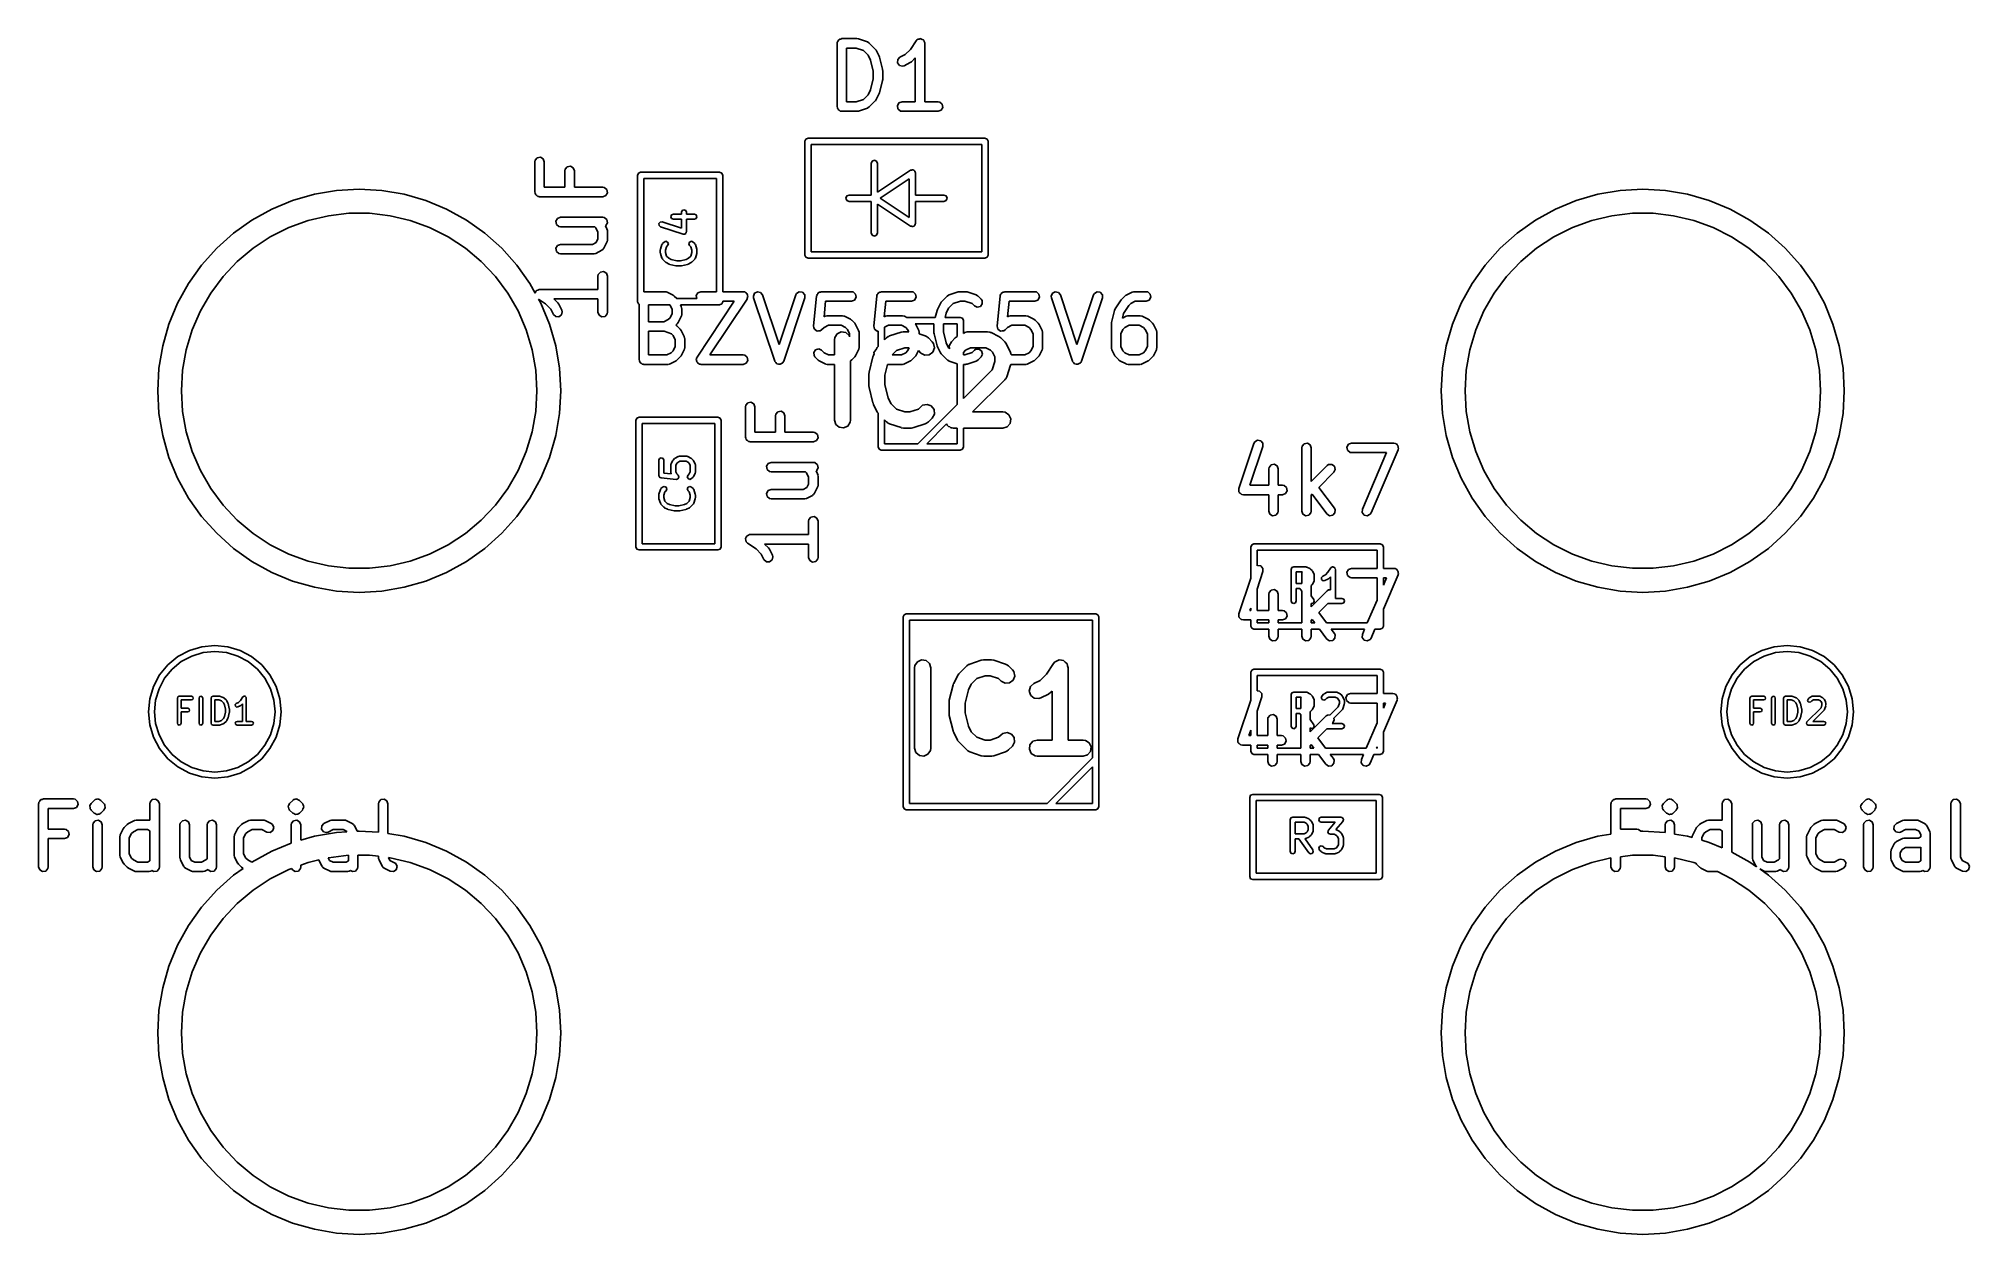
# Model space of a CAD drawing. Extents: x 3.8 to 5, y -3.13 to -2.38.
import ezdxf

# ---------------------------------------------------------------- set-up
doc = ezdxf.new("R2010")
doc.units = 0
doc.header["$MEASUREMENT"] = 0
doc.layers.add('BLACK', color=7, linetype='CONTINUOUS')

msp = doc.modelspace()

# ---------------------------------------------------------------- linework, layer by layer
at = {"layer": 'BLACK', "linetype": 'CONTINUOUS'}
for p, q in [((4.29798, -2.38291), (4.29805, -2.38253)), ((4.29805, -2.38253), (4.29854, -2.38194)), ((4.29854, -2.38194), (4.29893, -2.38127)), ((4.29893, -2.38127), (4.29918, -2.38118)), ((4.29918, -2.38118), (4.29935, -2.38098)), ((4.29935, -2.38098), (4.3001, -2.38085)), ((4.3001, -2.38085), (4.30082, -2.38058)), ((4.30082, -2.38058), (4.3102, -2.38058)), ((4.3102, -2.38058), (4.31107, -2.38074)), ((4.31107, -2.38074), (4.31113, -2.38073)), ((4.31113, -2.38073), (4.31675, -2.38261)), ((4.31675, -2.38261), (4.31766, -2.3831)), ((4.34352, -2.38728), (4.34711, -2.3819)), ((4.34711, -2.3819), (4.34782, -2.38116)), ((4.34782, -2.38116), (4.34798, -2.38111)), ((4.34798, -2.38111), (4.34809, -2.38098)), ((4.34809, -2.38098), (4.34893, -2.38083)), ((4.34893, -2.38083), (4.34976, -2.38059)), ((4.34976, -2.38059), (4.34991, -2.38066)), ((4.34991, -2.38066), (4.35008, -2.38063)), ((4.35008, -2.38063), (4.35082, -2.38106)), ((4.35082, -2.38106), (4.35161, -2.3814)), ((4.35161, -2.3814), (4.35168, -2.38155)), ((4.35168, -2.38155), (4.35183, -2.38164)), ((4.35183, -2.38164), (4.35212, -2.38244)), ((4.35212, -2.38244), (4.3525, -2.38321)), ((4.29787, -2.38354), (4.29794, -2.38315)), ((4.29787, -2.42291), (4.29787, -2.38354)), ((4.29792, -2.38302), (4.29798, -2.38291)), ((4.29794, -2.38315), (4.29792, -2.38302)), ((4.30972, -2.38649), (4.30378, -2.38649)), ((4.30378, -2.38649), (4.30378, -2.41995)), ((4.31423, -2.38799), (4.30972, -2.38649)), ((4.31714, -2.39091), (4.31423, -2.38799)), ((4.31866, -2.39394), (4.31714, -2.39091)), ((4.31766, -2.3831), (4.31775, -2.38325)), ((4.31775, -2.38325), (4.31791, -2.38332)), ((4.31791, -2.38332), (4.32166, -2.38707)), ((4.32037, -2.40077), (4.31866, -2.39394)), ((4.32166, -2.38707), (4.32216, -2.3878)), ((4.32216, -2.3878), (4.32221, -2.38784)), ((4.32221, -2.38784), (4.32409, -2.39159)), ((4.32409, -2.39159), (4.32423, -2.39208)), ((4.32423, -2.39208), (4.32431, -2.39219)), ((4.32431, -2.39219), (4.32618, -2.39969)), ((4.33549, -2.39563), (4.33561, -2.39361)), ((4.33561, -2.39361), (4.337, -2.39214)), ((4.337, -2.39214), (4.34032, -2.39048)), ((4.34032, -2.39048), (4.34352, -2.38728)), ((4.34661, -2.39254), (4.34416, -2.395)), ((4.34661, -2.41995), (4.34661, -2.39254)), ((4.3525, -2.38321), (4.35246, -2.38338)), ((4.35246, -2.38338), (4.35252, -2.38354)), ((4.35252, -2.38354), (4.35252, -2.41995)), ((4.31866, -2.4125), (4.32037, -2.40567)), ((4.32037, -2.40567), (4.32037, -2.40077)), ((4.32627, -2.40603), (4.32617, -2.40661)), ((4.32617, -2.40661), (4.32618, -2.40675)), ((4.32618, -2.39969), (4.32623, -2.40028)), ((4.32623, -2.40028), (4.32627, -2.40041)), ((4.32627, -2.40041), (4.32627, -2.40603)), ((4.33669, -2.39725), (4.33549, -2.39563)), ((4.33866, -2.39772), (4.33669, -2.39725)), ((4.33964, -2.39743), (4.33866, -2.39772)), ((4.34339, -2.39555), (4.33964, -2.39743)), ((4.34343, -2.3955), (4.34339, -2.39555)), ((4.34416, -2.395), (4.34343, -2.3955)), ((4.30972, -2.41995), (4.31423, -2.41845)), ((4.31423, -2.41845), (4.31714, -2.41553)), ((4.31714, -2.41553), (4.31866, -2.4125)), ((4.32221, -2.4186), (4.32169, -2.41931)), ((4.32409, -2.41485), (4.32221, -2.4186)), ((4.3241, -2.41471), (4.32409, -2.41485)), ((4.32431, -2.41425), (4.3241, -2.41471)), ((4.32618, -2.40675), (4.32431, -2.41425)), ((4.29813, -2.42363), (4.29787, -2.42291)), ((4.29827, -2.42438), (4.29813, -2.42363)), ((4.29847, -2.42455), (4.29827, -2.42438)), ((4.29856, -2.4248), (4.29847, -2.42455)), ((4.29923, -2.42519), (4.29856, -2.4248)), ((4.29981, -2.42568), (4.29923, -2.42519)), ((4.3002, -2.42575), (4.29981, -2.42568)), ((4.30031, -2.42581), (4.3002, -2.42575)), ((4.30044, -2.42579), (4.30031, -2.42581)), ((4.30082, -2.42586), (4.30044, -2.42579)), ((4.3102, -2.42586), (4.30082, -2.42586)), ((4.30378, -2.41995), (4.30972, -2.41995)), ((4.31026, -2.42584), (4.3102, -2.42586)), ((4.31113, -2.42571), (4.31026, -2.42584)), ((4.31675, -2.42383), (4.31113, -2.42571)), ((4.31689, -2.42372), (4.31675, -2.42383)), ((4.31707, -2.42371), (4.31689, -2.42372)), ((4.31791, -2.42312), (4.31707, -2.42371)), ((4.32166, -2.41937), (4.31791, -2.42312)), ((4.32169, -2.41931), (4.32166, -2.41937)), ((4.33541, -2.42239), (4.33642, -2.42064)), ((4.33576, -2.42438), (4.33541, -2.42239)), ((4.33731, -2.42568), (4.33576, -2.42438)), ((4.33642, -2.42064), (4.33832, -2.41995)), ((4.33832, -2.42586), (4.33731, -2.42568)), ((4.33832, -2.41995), (4.34661, -2.41995)), ((4.36082, -2.42586), (4.33832, -2.42586)), ((4.35252, -2.41995), (4.36082, -2.41995)), ((4.36082, -2.41995), (4.36183, -2.42013)), ((4.36271, -2.42517), (4.36082, -2.42586)), ((4.36183, -2.42013), (4.36337, -2.42143)), ((4.36372, -2.42342), (4.36271, -2.42517)), ((4.36337, -2.42143), (4.36372, -2.42342)), ((4.27837, -2.44318), (4.27976, -2.4426)), ((4.27976, -2.4426), (4.39, -2.4426)), ((4.39, -2.4426), (4.39139, -2.44318)), ((4.10962, -2.45634), (4.11092, -2.45479)), ((4.11092, -2.45479), (4.11291, -2.45444)), ((4.11291, -2.45444), (4.11466, -2.45545)), ((4.2778, -2.44457), (4.27837, -2.44318)), ((4.2778, -2.51543), (4.2778, -2.44457)), ((4.28173, -2.44654), (4.28173, -2.51346)), ((4.38803, -2.44654), (4.28173, -2.44654)), ((4.38803, -2.51346), (4.38803, -2.44654)), ((4.39139, -2.44318), (4.39197, -2.44457)), ((4.39197, -2.44457), (4.39197, -2.51543)), ((4.10944, -2.45735), (4.10962, -2.45634)), ((4.10944, -2.47609), (4.10944, -2.45735)), ((4.11466, -2.45545), (4.11535, -2.45735)), ((4.11535, -2.45735), (4.11535, -2.47314)), ((4.12819, -2.46297), (4.12837, -2.46196)), ((4.12819, -2.47314), (4.12819, -2.46297)), ((4.12837, -2.46196), (4.12967, -2.46041)), ((4.12967, -2.46041), (4.13165, -2.46006)), ((4.13165, -2.46006), (4.1334, -2.46107)), ((4.1334, -2.46107), (4.13409, -2.46297)), ((4.13409, -2.46297), (4.13409, -2.47314)), ((4.17343, -2.46578), (4.174, -2.46439)), ((4.17343, -2.54452), (4.17343, -2.46578)), ((4.174, -2.46439), (4.17539, -2.46381)), ((4.17539, -2.46381), (4.22461, -2.46381)), ((4.22461, -2.46381), (4.226, -2.46439)), ((4.226, -2.46439), (4.22657, -2.46578)), ((4.22657, -2.46578), (4.22657, -2.53826)), ((4.31913, -2.45835), (4.31971, -2.45695)), ((4.31913, -2.47803), (4.31913, -2.45835)), ((4.31971, -2.45695), (4.3211, -2.45638)), ((4.3211, -2.45638), (4.32249, -2.45695)), ((4.32249, -2.45695), (4.32307, -2.45835)), ((4.32307, -2.45835), (4.32307, -2.47632)), ((4.32307, -2.47632), (4.34363, -2.46261)), ((4.34363, -2.46261), (4.34419, -2.4625)), ((4.34419, -2.4625), (4.34472, -2.46228)), ((4.34472, -2.46228), (4.34491, -2.46236)), ((4.34491, -2.46236), (4.34511, -2.46232)), ((4.34511, -2.46232), (4.34559, -2.46264)), ((4.34559, -2.46264), (4.34612, -2.46286)), ((4.34612, -2.46286), (4.34619, -2.46305)), ((4.34619, -2.46305), (4.34636, -2.46316)), ((4.34636, -2.46316), (4.34647, -2.46372)), ((4.34647, -2.46372), (4.34669, -2.46425)), ((4.34669, -2.46425), (4.34669, -2.47803)), ((3.95852, -2.48145), (3.97205, -2.47755)), ((3.97205, -2.47755), (3.98594, -2.47519)), ((3.98594, -2.47519), (4, -2.4744)), ((4, -2.4744), (4.01406, -2.47519)), ((4.01406, -2.47519), (4.02795, -2.47755)), ((4.02795, -2.47755), (4.04148, -2.48145)), ((4.1097, -2.47682), (4.10944, -2.47609)), ((4.10984, -2.47757), (4.1097, -2.47682)), ((4.11004, -2.47774), (4.10984, -2.47757)), ((4.11013, -2.47799), (4.11004, -2.47774)), ((4.1108, -2.47838), (4.11013, -2.47799)), ((4.11138, -2.47887), (4.1108, -2.47838)), ((4.11177, -2.47894), (4.11138, -2.47887)), ((4.11188, -2.479), (4.11177, -2.47894)), ((4.11535, -2.47314), (4.12819, -2.47314)), ((4.13409, -2.47314), (4.15176, -2.47314)), ((4.15176, -2.47314), (4.15277, -2.47332)), ((4.15366, -2.47836), (4.15176, -2.47905)), ((4.15277, -2.47332), (4.15432, -2.47462)), ((4.15467, -2.47661), (4.15366, -2.47836)), ((4.15432, -2.47462), (4.15467, -2.47661)), ((4.17736, -2.46775), (4.17736, -2.53827)), ((4.22264, -2.46775), (4.17736, -2.46775)), ((4.22264, -2.53826), (4.22264, -2.46775)), ((4.30339, -2.48), (4.30396, -2.47861)), ((4.30396, -2.47861), (4.30535, -2.47803)), ((4.30535, -2.47803), (4.31913, -2.47803)), ((4.34276, -2.46793), (4.32465, -2.48)), ((4.34276, -2.49207), (4.34276, -2.46793)), ((4.34669, -2.47803), (4.36441, -2.47803)), ((4.36441, -2.47803), (4.3658, -2.47861)), ((4.3658, -2.47861), (4.36638, -2.48)), ((4.75852, -2.48145), (4.77205, -2.47755)), ((4.77205, -2.47755), (4.78594, -2.47519)), ((4.78594, -2.47519), (4.8, -2.4744)), ((4.8, -2.4744), (4.81406, -2.47519)), ((4.81406, -2.47519), (4.82795, -2.47755)), ((4.82795, -2.47755), (4.84148, -2.48145)), ((3.93318, -2.49365), (3.9455, -2.48684)), ((3.9455, -2.48684), (3.95852, -2.48145)), ((3.98076, -2.4909), (3.96823, -2.49387)), ((3.99356, -2.4894), (3.98076, -2.4909)), ((4.00644, -2.4894), (3.99356, -2.4894)), ((4.01924, -2.4909), (4.00644, -2.4894)), ((4.03177, -2.49387), (4.01924, -2.4909)), ((4.04148, -2.48145), (4.0545, -2.48684)), ((4.0545, -2.48684), (4.06682, -2.49365)), ((4.11201, -2.47898), (4.11188, -2.479)), ((4.11239, -2.47905), (4.11201, -2.47898)), ((4.15176, -2.47905), (4.11239, -2.47905)), ((4.19424, -2.49156), (4.19471, -2.49045)), ((4.19471, -2.49045), (4.19582, -2.48999)), ((4.19582, -2.48999), (4.20081, -2.48999)), ((4.20081, -2.48875), (4.20127, -2.48764)), ((4.20081, -2.48999), (4.20081, -2.48875)), ((4.20127, -2.48764), (4.20238, -2.48717)), ((4.20238, -2.48717), (4.20349, -2.48764)), ((4.20349, -2.48764), (4.20396, -2.48875)), ((4.20396, -2.48875), (4.20396, -2.48999)), ((4.20396, -2.48999), (4.20894, -2.48999)), ((4.20894, -2.48999), (4.21006, -2.49045)), ((4.21006, -2.49045), (4.21052, -2.49156)), ((4.30396, -2.48139), (4.30339, -2.48)), ((4.30535, -2.48197), (4.30396, -2.48139)), ((4.31913, -2.48197), (4.30535, -2.48197)), ((4.31913, -2.50165), (4.31913, -2.48197)), ((4.34363, -2.49739), (4.32307, -2.48368)), ((4.32307, -2.48368), (4.32307, -2.50165)), ((4.32465, -2.48), (4.34276, -2.49207)), ((4.36441, -2.48197), (4.34669, -2.48197)), ((4.34669, -2.48197), (4.34669, -2.49575)), ((4.3658, -2.48139), (4.36441, -2.48197)), ((4.36638, -2.48), (4.3658, -2.48139)), ((4.73318, -2.49365), (4.7455, -2.48684)), ((4.7455, -2.48684), (4.75852, -2.48145)), ((4.78076, -2.4909), (4.76823, -2.49387)), ((4.79356, -2.4894), (4.78076, -2.4909)), ((4.80644, -2.4894), (4.79356, -2.4894)), ((4.81924, -2.4909), (4.80644, -2.4894)), ((4.83177, -2.49387), (4.81924, -2.4909)), ((4.84148, -2.48145), (4.8545, -2.48684)), ((4.8545, -2.48684), (4.86682, -2.49365)), ((3.91119, -2.51119), (3.92169, -2.5018)), ((3.92169, -2.5018), (3.93318, -2.49365)), ((3.95612, -2.49827), (3.94461, -2.50406)), ((3.96823, -2.49387), (3.95612, -2.49827)), ((4.04388, -2.49827), (4.03177, -2.49387)), ((4.05539, -2.50406), (4.04388, -2.49827)), ((4.06682, -2.49365), (4.07831, -2.5018)), ((4.07831, -2.5018), (4.08881, -2.51119)), ((4.12261, -2.49433), (4.12362, -2.49258)), ((4.12296, -2.49632), (4.12261, -2.49433)), ((4.12451, -2.49762), (4.12296, -2.49632)), ((4.12362, -2.49258), (4.12552, -2.49189)), ((4.12552, -2.4978), (4.12451, -2.49762)), ((4.12552, -2.49189), (4.15176, -2.49189)), ((4.14679, -2.4978), (4.12552, -2.4978)), ((4.14746, -2.49847), (4.14679, -2.4978)), ((4.14881, -2.50116), (4.14746, -2.49847)), ((4.14881, -2.50539), (4.14881, -2.50116)), ((4.15176, -2.49189), (4.15277, -2.49207)), ((4.15277, -2.49207), (4.15432, -2.49337)), ((4.15366, -2.4971), (4.15343, -2.49719)), ((4.15343, -2.49719), (4.15441, -2.49915)), ((4.15467, -2.49536), (4.15366, -2.4971)), ((4.15432, -2.49337), (4.15467, -2.49536)), ((4.15441, -2.49915), (4.1547, -2.50013)), ((4.1547, -2.50013), (4.15466, -2.5003)), ((4.15466, -2.5003), (4.15472, -2.50047)), ((4.15472, -2.50047), (4.15472, -2.50609)), ((4.18683, -2.49575), (4.18762, -2.49484)), ((4.18691, -2.49695), (4.18683, -2.49575)), ((4.18782, -2.49774), (4.18691, -2.49695)), ((4.18762, -2.49484), (4.18882, -2.49475)), ((4.20188, -2.50243), (4.18782, -2.49774)), ((4.18882, -2.49475), (4.20081, -2.49875)), ((4.19471, -2.49267), (4.19424, -2.49156)), ((4.19582, -2.49314), (4.19471, -2.49267)), ((4.20081, -2.49314), (4.19582, -2.49314)), ((4.20081, -2.49875), (4.20081, -2.49314)), ((4.20214, -2.50241), (4.20188, -2.50243)), ((4.20238, -2.50251), (4.20214, -2.50241)), ((4.20272, -2.50237), (4.20238, -2.50251)), ((4.20309, -2.50234), (4.20272, -2.50237)), ((4.20326, -2.50215), (4.20309, -2.50234)), ((4.20349, -2.50205), (4.20326, -2.50215)), ((4.20363, -2.50171), (4.20349, -2.50205)), ((4.20388, -2.50143), (4.20363, -2.50171)), ((4.20396, -2.50094), (4.20386, -2.50117)), ((4.20386, -2.50117), (4.20388, -2.50143)), ((4.20894, -2.49314), (4.20396, -2.49314)), ((4.20396, -2.49314), (4.20396, -2.50094)), ((4.21006, -2.49267), (4.20894, -2.49314)), ((4.21052, -2.49156), (4.21006, -2.49267)), ((4.31971, -2.50305), (4.31913, -2.50165)), ((4.32307, -2.50165), (4.32249, -2.50305)), ((4.34419, -2.4975), (4.34363, -2.49739)), ((4.34472, -2.49772), (4.34419, -2.4975)), ((4.34491, -2.49764), (4.34472, -2.49772)), ((4.34511, -2.49768), (4.34491, -2.49764)), ((4.34559, -2.49736), (4.34511, -2.49768)), ((4.34612, -2.49714), (4.34559, -2.49736)), ((4.34619, -2.49695), (4.34612, -2.49714)), ((4.34636, -2.49684), (4.34619, -2.49695)), ((4.34647, -2.49628), (4.34636, -2.49684)), ((4.34669, -2.49575), (4.34647, -2.49628)), ((4.71119, -2.51119), (4.72169, -2.5018)), ((4.72169, -2.5018), (4.73318, -2.49365)), ((4.75612, -2.49827), (4.74461, -2.50406)), ((4.76823, -2.49387), (4.75612, -2.49827)), ((4.84388, -2.49827), (4.83177, -2.49387)), ((4.85539, -2.50406), (4.84388, -2.49827)), ((4.86682, -2.49365), (4.87831, -2.5018)), ((4.87831, -2.5018), (4.88881, -2.51119)), ((3.9018, -2.52169), (3.91119, -2.51119)), ((3.93384, -2.51113), (3.92397, -2.51942)), ((3.94461, -2.50406), (3.93384, -2.51113)), ((4.06616, -2.51113), (4.05539, -2.50406)), ((4.07603, -2.51942), (4.06616, -2.51113)), ((4.08881, -2.51119), (4.0982, -2.52169)), ((4.12261, -2.5112), (4.12362, -2.50945)), ((4.12296, -2.51319), (4.12261, -2.5112)), ((4.12451, -2.51449), (4.12296, -2.51319)), ((4.12362, -2.50945), (4.12552, -2.50876)), ((4.12552, -2.51467), (4.12451, -2.51449)), ((4.12552, -2.50876), (4.14544, -2.50876)), ((4.14614, -2.51467), (4.12552, -2.51467)), ((4.14544, -2.50876), (4.14769, -2.50764)), ((4.14631, -2.51461), (4.14614, -2.51467)), ((4.14648, -2.51465), (4.14631, -2.51461)), ((4.14746, -2.51436), (4.14648, -2.51465)), ((4.15121, -2.51248), (4.14746, -2.51436)), ((4.14769, -2.50764), (4.14881, -2.50539)), ((4.15151, -2.51216), (4.15121, -2.51248)), ((4.15192, -2.51198), (4.15151, -2.51216)), ((4.15253, -2.51116), (4.15192, -2.51198)), ((4.15441, -2.50741), (4.15253, -2.51116)), ((4.15443, -2.50724), (4.15441, -2.50741)), ((4.15454, -2.5071), (4.15443, -2.50724)), ((4.15472, -2.50609), (4.15454, -2.5071)), ((4.18768, -2.51218), (4.18778, -2.51194)), ((4.18768, -2.51406), (4.18768, -2.51218)), ((4.18778, -2.5143), (4.18768, -2.51406)), ((4.18776, -2.51169), (4.1887, -2.50887)), ((4.18778, -2.51194), (4.18776, -2.51169)), ((4.18776, -2.51456), (4.18778, -2.5143)), ((4.1887, -2.51737), (4.18776, -2.51456)), ((4.1887, -2.50887), (4.18894, -2.5086)), ((4.18894, -2.5086), (4.18908, -2.50826)), ((4.18908, -2.50826), (4.19002, -2.50732)), ((4.19002, -2.50732), (4.19113, -2.50686)), ((4.19157, -2.51022), (4.19083, -2.51244)), ((4.19083, -2.51244), (4.19083, -2.5138)), ((4.19083, -2.5138), (4.19157, -2.51602)), ((4.19113, -2.50686), (4.19225, -2.50732)), ((4.19225, -2.50955), (4.19157, -2.51022)), ((4.19225, -2.50732), (4.19271, -2.50843)), ((4.19271, -2.50843), (4.19225, -2.50955)), ((4.20549, -2.50843), (4.20595, -2.50732)), ((4.20595, -2.50955), (4.20549, -2.50843)), ((4.20595, -2.50732), (4.20707, -2.50686)), ((4.20663, -2.51022), (4.20595, -2.50955)), ((4.20737, -2.51244), (4.20663, -2.51022)), ((4.20663, -2.51602), (4.20737, -2.5138)), ((4.20707, -2.50686), (4.20818, -2.50732)), ((4.20737, -2.5138), (4.20737, -2.51244)), ((4.20818, -2.50732), (4.20912, -2.50826)), ((4.20912, -2.50826), (4.20926, -2.5086)), ((4.20926, -2.5086), (4.2095, -2.50887)), ((4.2095, -2.50887), (4.21044, -2.51169)), ((4.21044, -2.51456), (4.2095, -2.51737)), ((4.21044, -2.51169), (4.21042, -2.51194)), ((4.21042, -2.51194), (4.21052, -2.51218)), ((4.21052, -2.51406), (4.21042, -2.5143)), ((4.21042, -2.5143), (4.21044, -2.51456)), ((4.21052, -2.51218), (4.21052, -2.51406)), ((4.28173, -2.51346), (4.38803, -2.51346)), ((4.3211, -2.50362), (4.31971, -2.50305)), ((4.32249, -2.50305), (4.3211, -2.50362)), ((4.7018, -2.52169), (4.71119, -2.51119)), ((4.73384, -2.51113), (4.72397, -2.51942)), ((4.74461, -2.50406), (4.73384, -2.51113)), ((4.86616, -2.51113), (4.85539, -2.50406)), ((4.87603, -2.51942), (4.86616, -2.51113)), ((4.88881, -2.51119), (4.8982, -2.52169)), ((3.89365, -2.53318), (3.9018, -2.52169)), ((3.92397, -2.51942), (3.91513, -2.52879)), ((4.08487, -2.52879), (4.07603, -2.51942)), ((4.0982, -2.52169), (4.10635, -2.53318)), ((4.14899, -2.52758), (4.15029, -2.52603)), ((4.15029, -2.52603), (4.15228, -2.52568)), ((4.15228, -2.52568), (4.15403, -2.52669)), ((4.15403, -2.52669), (4.15472, -2.52859)), ((4.18894, -2.51765), (4.1887, -2.51737)), ((4.18908, -2.51798), (4.18894, -2.51765)), ((4.19096, -2.51986), (4.18908, -2.51798)), ((4.1912, -2.51996), (4.19096, -2.51986)), ((4.19137, -2.52015), (4.1912, -2.51996)), ((4.19324, -2.52109), (4.19137, -2.52015)), ((4.19157, -2.51602), (4.193, -2.51745)), ((4.193, -2.51745), (4.19449, -2.5182)), ((4.19342, -2.5211), (4.19324, -2.52109)), ((4.19356, -2.52121), (4.19342, -2.5211)), ((4.19731, -2.52215), (4.19356, -2.52121)), ((4.19449, -2.5182), (4.19789, -2.51905)), ((4.19751, -2.52212), (4.19731, -2.52215)), ((4.19769, -2.5222), (4.19751, -2.52212)), ((4.20051, -2.5222), (4.19769, -2.5222)), ((4.19789, -2.51905), (4.20031, -2.51905)), ((4.20031, -2.51905), (4.20371, -2.5182)), ((4.20069, -2.52212), (4.20051, -2.5222)), ((4.20089, -2.52215), (4.20069, -2.52212)), ((4.20464, -2.52121), (4.20089, -2.52215)), ((4.20371, -2.5182), (4.2052, -2.51745)), ((4.20478, -2.5211), (4.20464, -2.52121)), ((4.20496, -2.52109), (4.20478, -2.5211)), ((4.20683, -2.52015), (4.20496, -2.52109)), ((4.2052, -2.51745), (4.20663, -2.51602)), ((4.207, -2.51996), (4.20683, -2.52015)), ((4.20724, -2.51986), (4.207, -2.51996)), ((4.20912, -2.51798), (4.20724, -2.51986)), ((4.20926, -2.51765), (4.20912, -2.51798)), ((4.2095, -2.51737), (4.20926, -2.51765)), ((4.27837, -2.51682), (4.2778, -2.51543)), ((4.27976, -2.5174), (4.27837, -2.51682)), ((4.39, -2.5174), (4.27976, -2.5174)), ((4.39139, -2.51682), (4.39, -2.5174)), ((4.39197, -2.51543), (4.39139, -2.51682)), ((4.69365, -2.53318), (4.7018, -2.52169)), ((4.72397, -2.51942), (4.71513, -2.52879)), ((4.88487, -2.52879), (4.87603, -2.51942)), ((4.8982, -2.52169), (4.90635, -2.53318)), ((3.88684, -2.5455), (3.89365, -2.53318)), ((3.91513, -2.52879), (3.90744, -2.53912)), ((4.09256, -2.53912), (4.08487, -2.52879)), ((4.10635, -2.53318), (4.10962, -2.53909)), ((4.10962, -2.53909), (4.10991, -2.53858)), ((4.10991, -2.53858), (4.11026, -2.5378)), ((4.11026, -2.5378), (4.11041, -2.53772)), ((4.11041, -2.53772), (4.1105, -2.53757)), ((4.1105, -2.53757), (4.1113, -2.53728)), ((4.1113, -2.53728), (4.11207, -2.5369)), ((4.11207, -2.5369), (4.11223, -2.53694)), ((4.11223, -2.53694), (4.11239, -2.53688)), ((4.11239, -2.53688), (4.14881, -2.53688)), ((4.14881, -2.52859), (4.14899, -2.52758)), ((4.14881, -2.53688), (4.14881, -2.52859)), ((4.15472, -2.52859), (4.15472, -2.55109)), ((4.17736, -2.53827), (4.1774, -2.53826)), ((4.1774, -2.53826), (4.19052, -2.53826)), ((4.19052, -2.53826), (4.19153, -2.53844)), ((4.19153, -2.53844), (4.19167, -2.53855)), ((4.19167, -2.53855), (4.19185, -2.53857)), ((4.19185, -2.53857), (4.19559, -2.54045)), ((4.21011, -2.5407), (4.21112, -2.53895)), ((4.21112, -2.53895), (4.21302, -2.53826)), ((4.21302, -2.53826), (4.22264, -2.53826)), ((4.22657, -2.53826), (4.23927, -2.53826)), ((4.23927, -2.53826), (4.2394, -2.53828)), ((4.2394, -2.53828), (4.23946, -2.53827)), ((4.23946, -2.53827), (4.23956, -2.53831)), ((4.23956, -2.53831), (4.24028, -2.53844)), ((4.24028, -2.53844), (4.24075, -2.53883)), ((4.24075, -2.53883), (4.24131, -2.53908)), ((4.24131, -2.53908), (4.2415, -2.53946)), ((4.24643, -2.53925), (4.24821, -2.53829)), ((4.24821, -2.53829), (4.25019, -2.5387)), ((4.25019, -2.5387), (4.25144, -2.54028)), ((4.27258, -2.53938), (4.2743, -2.53832)), ((4.2743, -2.53832), (4.2763, -2.53862)), ((4.2763, -2.53862), (4.27764, -2.54013)), ((4.2858, -2.53949), (4.28611, -2.53895)), ((4.28611, -2.53895), (4.2865, -2.53881)), ((4.2865, -2.53881), (4.2868, -2.53852)), ((4.2868, -2.53852), (4.28742, -2.53848)), ((4.28742, -2.53848), (4.28801, -2.53826)), ((4.28801, -2.53826), (4.30676, -2.53826)), ((4.30676, -2.53826), (4.30777, -2.53844)), ((4.30777, -2.53844), (4.30932, -2.53974)), ((4.3233, -2.53949), (4.32361, -2.53895)), ((4.32361, -2.53895), (4.324, -2.53881)), ((4.324, -2.53881), (4.32429, -2.53852)), ((4.32429, -2.53852), (4.32492, -2.53848)), ((4.32492, -2.53848), (4.32551, -2.53826)), ((4.32551, -2.53826), (4.34426, -2.53826)), ((4.34426, -2.53826), (4.34527, -2.53844)), ((4.34527, -2.53844), (4.34681, -2.53974)), ((4.36769, -2.54029), (4.37332, -2.53841)), ((4.37332, -2.53841), (4.37419, -2.53828)), ((4.37419, -2.53828), (4.37425, -2.53826)), ((4.37425, -2.53826), (4.378, -2.53826)), ((4.378, -2.53826), (4.37887, -2.53841)), ((4.37887, -2.53841), (4.37894, -2.53841)), ((4.37894, -2.53841), (4.38456, -2.54029)), ((4.40016, -2.53949), (4.40048, -2.53895)), ((4.40048, -2.53895), (4.40086, -2.53881)), ((4.40086, -2.53881), (4.40116, -2.53852)), ((4.40116, -2.53852), (4.40178, -2.53848)), ((4.40178, -2.53848), (4.40237, -2.53826)), ((4.40237, -2.53826), (4.42112, -2.53826)), ((4.42112, -2.53826), (4.42213, -2.53844)), ((4.42213, -2.53844), (4.42368, -2.53974)), ((4.43204, -2.53925), (4.43381, -2.53829)), ((4.43381, -2.53829), (4.43579, -2.5387)), ((4.43579, -2.5387), (4.43705, -2.54028)), ((4.45818, -2.53938), (4.4599, -2.53832)), ((4.4599, -2.53832), (4.4619, -2.53862)), ((4.4619, -2.53862), (4.46324, -2.54013)), ((4.47792, -2.54045), (4.48167, -2.53857)), ((4.48167, -2.53857), (4.48265, -2.53828)), ((4.48265, -2.53828), (4.48282, -2.53832)), ((4.48282, -2.53832), (4.48299, -2.53826)), ((4.48299, -2.53826), (4.49049, -2.53826)), ((4.49049, -2.53826), (4.4915, -2.53844)), ((4.4915, -2.53844), (4.49304, -2.53974)), ((4.68684, -2.5455), (4.69365, -2.53318)), ((4.71513, -2.52879), (4.70744, -2.53912)), ((4.89256, -2.53912), (4.88487, -2.52879)), ((4.90635, -2.53318), (4.91316, -2.5455)), ((3.88145, -2.55852), (3.88684, -2.5455)), ((3.901, -2.55028), (3.89589, -2.56211)), ((3.90744, -2.53912), (3.901, -2.55028)), ((4.099, -2.55028), (4.09256, -2.53912)), ((4.10411, -2.56211), (4.099, -2.55028)), ((4.11614, -2.54588), (4.11176, -2.54296)), ((4.11176, -2.54296), (4.11316, -2.5455)), ((4.11316, -2.5455), (4.11855, -2.55852)), ((4.11934, -2.54908), (4.11614, -2.54588)), ((4.121, -2.55241), (4.11934, -2.54908)), ((4.14881, -2.54279), (4.1214, -2.54279)), ((4.1214, -2.54279), (4.12386, -2.54525)), ((4.12386, -2.54525), (4.12436, -2.54597)), ((4.12436, -2.54597), (4.12441, -2.54602)), ((4.12441, -2.54602), (4.12628, -2.54976)), ((4.12658, -2.55075), (4.12611, -2.55271)), ((4.12628, -2.54976), (4.12658, -2.55075)), ((4.14881, -2.55109), (4.14881, -2.54279)), ((4.1495, -2.55298), (4.14881, -2.55109)), ((4.15472, -2.55109), (4.15454, -2.5521)), ((4.174, -2.54592), (4.17343, -2.54452)), ((4.17445, -2.5461), (4.174, -2.54592)), ((4.17445, -2.58058), (4.17445, -2.5461)), ((4.18035, -2.54649), (4.18035, -2.55701)), ((4.1935, -2.54649), (4.18035, -2.54649)), ((4.19372, -2.54671), (4.1935, -2.54649)), ((4.19507, -2.54941), (4.19372, -2.54671)), ((4.19507, -2.55176), (4.19507, -2.54941)), ((4.19559, -2.54045), (4.1963, -2.54097)), ((4.1963, -2.54097), (4.19636, -2.541)), ((4.19636, -2.541), (4.19792, -2.54256)), ((4.19792, -2.54256), (4.21044, -2.54256)), ((4.22461, -2.54649), (4.20022, -2.54649)), ((4.20022, -2.54649), (4.20066, -2.54739)), ((4.20066, -2.54739), (4.20096, -2.54837)), ((4.20096, -2.54837), (4.20092, -2.54855)), ((4.20092, -2.54855), (4.20098, -2.54871)), ((4.20098, -2.54871), (4.20098, -2.55246)), ((4.21044, -2.54256), (4.21011, -2.5407)), ((4.21057, -2.57895), (4.23375, -2.54417)), ((4.24173, -2.54285), (4.21854, -2.57763)), ((4.226, -2.54592), (4.22461, -2.54649)), ((4.22657, -2.54452), (4.226, -2.54592)), ((4.23375, -2.54417), (4.22657, -2.54417)), ((4.22657, -2.54417), (4.22657, -2.54452)), ((4.2415, -2.53946), (4.24183, -2.53974)), ((4.24187, -2.54226), (4.24173, -2.54285)), ((4.24183, -2.53974), (4.24193, -2.54034)), ((4.24218, -2.54173), (4.24187, -2.54226)), ((4.24193, -2.54034), (4.2422, -2.54089)), ((4.2422, -2.54089), (4.2421, -2.5413)), ((4.2421, -2.5413), (4.24218, -2.54173)), ((4.24569, -2.54113), (4.24643, -2.53925)), ((4.24584, -2.54215), (4.24569, -2.54113)), ((4.25896, -2.58152), (4.24584, -2.54215)), ((4.25144, -2.54028), (4.26177, -2.57125)), ((4.26177, -2.57125), (4.27209, -2.54028)), ((4.27769, -2.54215), (4.26457, -2.58152)), ((4.27209, -2.54028), (4.27258, -2.53938)), ((4.27764, -2.54013), (4.27769, -2.54215)), ((4.2832, -2.55967), (4.28507, -2.54092)), ((4.28507, -2.54092), (4.28512, -2.54077)), ((4.2851, -2.5407), (4.28517, -2.54059)), ((4.28512, -2.54077), (4.2851, -2.5407)), ((4.28517, -2.54059), (4.28535, -2.53993)), ((4.28535, -2.53993), (4.2858, -2.53949)), ((4.29068, -2.54417), (4.28971, -2.55394)), ((4.30676, -2.54417), (4.29068, -2.54417)), ((4.30866, -2.54348), (4.30676, -2.54417)), ((4.30967, -2.54173), (4.30866, -2.54348)), ((4.30932, -2.53974), (4.30967, -2.54173)), ((4.3207, -2.55967), (4.32257, -2.54092)), ((4.32257, -2.54092), (4.32261, -2.54077)), ((4.3226, -2.5407), (4.32266, -2.54059)), ((4.32261, -2.54077), (4.3226, -2.5407)), ((4.32266, -2.54059), (4.32285, -2.53993)), ((4.32285, -2.53993), (4.3233, -2.53949)), ((4.32818, -2.54417), (4.3272, -2.55394)), ((4.34426, -2.54417), (4.32818, -2.54417)), ((4.34615, -2.54348), (4.34426, -2.54417)), ((4.34716, -2.54173), (4.34615, -2.54348)), ((4.34681, -2.53974), (4.34716, -2.54173)), ((4.35904, -2.55425), (4.36014, -2.54987)), ((4.36014, -2.54987), (4.36035, -2.54941)), ((4.36035, -2.54941), (4.36036, -2.54927)), ((4.36036, -2.54927), (4.36224, -2.54552)), ((4.36224, -2.54552), (4.36276, -2.54481)), ((4.36276, -2.54481), (4.36279, -2.54475)), ((4.36279, -2.54475), (4.36654, -2.541)), ((4.3673, -2.54859), (4.36579, -2.55162)), ((4.36654, -2.541), (4.36738, -2.54041)), ((4.37022, -2.54567), (4.3673, -2.54859)), ((4.36738, -2.54041), (4.36756, -2.5404)), ((4.36756, -2.5404), (4.36769, -2.54029)), ((4.37473, -2.54417), (4.37022, -2.54567)), ((4.37752, -2.54417), (4.37473, -2.54417)), ((4.38203, -2.54567), (4.37752, -2.54417)), ((4.38341, -2.54705), (4.38203, -2.54567)), ((4.38524, -2.5479), (4.38341, -2.54705)), ((4.38456, -2.54029), (4.38546, -2.54078)), ((4.38719, -2.54738), (4.38524, -2.5479)), ((4.38546, -2.54078), (4.38555, -2.54093)), ((4.38555, -2.54093), (4.38571, -2.541)), ((4.38571, -2.541), (4.38759, -2.54287)), ((4.38835, -2.54573), (4.38719, -2.54738)), ((4.38759, -2.54287), (4.38818, -2.54371)), ((4.38818, -2.54371), (4.38835, -2.54573)), ((4.39756, -2.55967), (4.39944, -2.54092)), ((4.39944, -2.54092), (4.39948, -2.54077)), ((4.39947, -2.5407), (4.39953, -2.54059)), ((4.39948, -2.54077), (4.39947, -2.5407)), ((4.39953, -2.54059), (4.39971, -2.53993)), ((4.39971, -2.53993), (4.40016, -2.53949)), ((4.40505, -2.54417), (4.40407, -2.55394)), ((4.42112, -2.54417), (4.40505, -2.54417)), ((4.42302, -2.54348), (4.42112, -2.54417)), ((4.42403, -2.54173), (4.42302, -2.54348)), ((4.42368, -2.53974), (4.42403, -2.54173)), ((4.43129, -2.54113), (4.43204, -2.53925)), ((4.43144, -2.54215), (4.43129, -2.54113)), ((4.44457, -2.58152), (4.43144, -2.54215)), ((4.43705, -2.54028), (4.44737, -2.57125)), ((4.44737, -2.57125), (4.45769, -2.54028)), ((4.46329, -2.54215), (4.45017, -2.58152)), ((4.45769, -2.54028), (4.45818, -2.53938)), ((4.46324, -2.54013), (4.46329, -2.54215)), ((4.46888, -2.55737), (4.47075, -2.54987)), ((4.47075, -2.54987), (4.47115, -2.54897)), ((4.47115, -2.54897), (4.47116, -2.54895)), ((4.47116, -2.54895), (4.47491, -2.54332)), ((4.47491, -2.54332), (4.47522, -2.543)), ((4.47522, -2.543), (4.47528, -2.54287)), ((4.47528, -2.54287), (4.47715, -2.541)), ((4.47966, -2.54684), (4.47636, -2.5518)), ((4.47715, -2.541), (4.47787, -2.54049)), ((4.47787, -2.54049), (4.47792, -2.54045)), ((4.48099, -2.54551), (4.47966, -2.54684)), ((4.48369, -2.54417), (4.48099, -2.54551)), ((4.49049, -2.54417), (4.48369, -2.54417)), ((4.49239, -2.54348), (4.49049, -2.54417)), ((4.4934, -2.54173), (4.49239, -2.54348)), ((4.49304, -2.53974), (4.4934, -2.54173)), ((4.68145, -2.55852), (4.68684, -2.5455)), ((4.701, -2.55028), (4.69589, -2.56211)), ((4.70744, -2.53912), (4.701, -2.55028)), ((4.899, -2.55028), (4.89256, -2.53912)), ((4.90411, -2.56211), (4.899, -2.55028)), ((4.91316, -2.5455), (4.91855, -2.55852)), ((3.87755, -2.57205), (3.88145, -2.55852)), ((3.89589, -2.56211), (3.8922, -2.57445)), ((4.1078, -2.57445), (4.10411, -2.56211)), ((4.11855, -2.55852), (4.12245, -2.57205)), ((4.12247, -2.55379), (4.121, -2.55241)), ((4.12448, -2.55392), (4.12247, -2.55379)), ((4.12611, -2.55271), (4.12448, -2.55392)), ((4.15125, -2.55399), (4.1495, -2.55298)), ((4.15324, -2.55364), (4.15125, -2.55399)), ((4.15454, -2.5521), (4.15324, -2.55364)), ((4.18035, -2.55701), (4.18983, -2.55701)), ((4.19005, -2.56291), (4.18035, -2.56291)), ((4.18035, -2.56291), (4.18035, -2.57763)), ((4.18983, -2.55701), (4.19253, -2.55566)), ((4.19455, -2.56442), (4.19005, -2.56291)), ((4.19253, -2.55566), (4.19372, -2.55446)), ((4.19372, -2.55446), (4.19507, -2.55176)), ((4.19824, -2.5583), (4.19735, -2.55918)), ((4.19735, -2.55918), (4.19798, -2.55952)), ((4.19798, -2.55952), (4.19808, -2.55967)), ((4.19808, -2.55967), (4.19824, -2.55975)), ((4.19826, -2.55824), (4.19824, -2.5583)), ((4.19824, -2.55975), (4.20011, -2.56162)), ((4.19879, -2.55753), (4.19826, -2.55824)), ((4.20066, -2.55378), (4.19879, -2.55753)), ((4.20011, -2.56162), (4.20062, -2.56235)), ((4.20062, -2.56235), (4.20066, -2.56239)), ((4.20069, -2.55361), (4.20066, -2.55378)), ((4.20066, -2.56239), (4.20254, -2.56614)), ((4.2008, -2.55347), (4.20069, -2.55361)), ((4.20098, -2.55246), (4.2008, -2.55347)), ((4.2832, -2.55969), (4.2832, -2.55967)), ((4.2832, -2.5597), (4.2832, -2.55969)), ((4.28345, -2.56066), (4.2832, -2.5597)), ((4.2837, -2.56162), (4.28345, -2.56066)), ((4.28371, -2.56164), (4.2837, -2.56162)), ((4.28372, -2.56165), (4.28371, -2.56164)), ((4.28453, -2.56222), (4.28372, -2.56165)), ((4.28534, -2.5628), (4.28453, -2.56222)), ((4.28536, -2.5628), (4.28534, -2.5628)), ((4.28537, -2.56281), (4.28536, -2.5628)), ((4.28636, -2.56273), (4.28537, -2.56281)), ((4.28735, -2.56265), (4.28636, -2.56273)), ((4.28737, -2.56264), (4.28735, -2.56265)), ((4.28739, -2.56264), (4.28737, -2.56264)), ((4.28823, -2.56205), (4.28739, -2.56264)), ((4.28976, -2.56051), (4.28823, -2.56205)), ((4.28971, -2.55394), (4.29044, -2.55357)), ((4.29246, -2.55916), (4.28976, -2.56051)), ((4.29044, -2.55357), (4.29142, -2.55328)), ((4.29142, -2.55328), (4.2916, -2.55332)), ((4.2916, -2.55332), (4.29176, -2.55326)), ((4.29176, -2.55326), (4.30114, -2.55326)), ((4.30044, -2.55916), (4.29246, -2.55916)), ((4.30314, -2.56051), (4.30044, -2.55916)), ((4.30114, -2.55326), (4.30215, -2.55344)), ((4.30215, -2.55344), (4.30228, -2.55355)), ((4.30228, -2.55355), (4.30246, -2.55357)), ((4.30246, -2.55357), (4.30621, -2.55545)), ((4.30433, -2.56171), (4.30314, -2.56051)), ((4.30568, -2.56441), (4.30433, -2.56171)), ((4.30621, -2.55545), (4.30692, -2.55597)), ((4.30692, -2.55597), (4.30697, -2.556)), ((4.30697, -2.556), (4.30885, -2.55787)), ((4.30885, -2.55787), (4.30935, -2.5586)), ((4.30935, -2.5586), (4.3094, -2.55864)), ((4.3094, -2.55864), (4.31128, -2.56239)), ((4.31128, -2.56239), (4.31157, -2.56337)), ((4.32069, -2.5597), (4.3207, -2.55969)), ((4.32095, -2.56066), (4.32069, -2.5597)), ((4.3207, -2.55969), (4.3207, -2.55967)), ((4.32119, -2.56162), (4.32095, -2.56066)), ((4.32121, -2.56164), (4.32119, -2.56162)), ((4.32121, -2.56165), (4.32121, -2.56164)), ((4.32203, -2.56222), (4.32121, -2.56165)), ((4.32283, -2.5628), (4.32203, -2.56222)), ((4.32285, -2.5628), (4.32283, -2.5628)), ((4.32287, -2.56281), (4.32285, -2.5628)), ((4.32343, -2.56276), (4.32287, -2.56281)), ((4.32343, -2.57236), (4.32343, -2.56276)), ((4.3272, -2.55394), (4.32794, -2.55357)), ((4.32995, -2.55916), (4.32736, -2.56046)), ((4.32736, -2.56046), (4.32736, -2.56829)), ((4.32794, -2.55357), (4.32892, -2.55328)), ((4.32892, -2.55328), (4.32909, -2.55332)), ((4.32909, -2.55332), (4.32926, -2.55326)), ((4.32926, -2.55326), (4.33863, -2.55326)), ((4.33793, -2.55916), (4.32995, -2.55916)), ((4.34063, -2.56051), (4.33793, -2.55916)), ((4.33863, -2.55326), (4.33964, -2.55344)), ((4.33964, -2.55344), (4.33978, -2.55355)), ((4.33978, -2.55355), (4.33995, -2.55357)), ((4.33995, -2.55357), (4.34131, -2.55425)), ((4.34183, -2.56171), (4.34063, -2.56051)), ((4.34131, -2.55425), (4.35904, -2.55425)), ((4.34257, -2.5632), (4.34183, -2.56171)), ((4.34656, -2.55819), (4.34685, -2.5586)), ((4.35818, -2.55819), (4.34656, -2.55819)), ((4.34685, -2.5586), (4.3469, -2.55864)), ((4.3469, -2.55864), (4.34877, -2.56239)), ((4.34877, -2.56239), (4.34906, -2.56337)), ((4.35818, -2.56371), (4.35818, -2.55819)), ((4.36415, -2.55819), (4.36408, -2.55845)), ((4.36408, -2.55845), (4.36408, -2.56335)), ((4.37264, -2.55819), (4.36415, -2.55819)), ((4.36579, -2.55162), (4.36513, -2.55425)), ((4.36513, -2.55425), (4.37461, -2.55425)), ((4.37264, -2.56619), (4.37264, -2.55819)), ((4.37461, -2.55425), (4.376, -2.55483)), ((4.376, -2.55483), (4.37657, -2.55622)), ((4.37657, -2.55622), (4.37657, -2.5642)), ((4.39757, -2.55969), (4.39756, -2.55967)), ((4.39756, -2.5597), (4.39757, -2.55969)), ((4.39781, -2.56066), (4.39756, -2.5597)), ((4.39806, -2.56162), (4.39781, -2.56066)), ((4.39807, -2.56164), (4.39806, -2.56162)), ((4.39808, -2.56165), (4.39807, -2.56164)), ((4.39889, -2.56222), (4.39808, -2.56165)), ((4.3997, -2.5628), (4.39889, -2.56222)), ((4.39972, -2.5628), (4.3997, -2.5628)), ((4.39973, -2.56281), (4.39972, -2.5628)), ((4.40072, -2.56273), (4.39973, -2.56281)), ((4.40171, -2.56265), (4.40072, -2.56273)), ((4.40173, -2.56264), (4.40171, -2.56265)), ((4.40175, -2.56264), (4.40173, -2.56264)), ((4.40259, -2.56205), (4.40175, -2.56264)), ((4.40412, -2.56051), (4.40259, -2.56205)), ((4.40407, -2.55394), (4.4048, -2.55357)), ((4.40682, -2.55916), (4.40412, -2.56051)), ((4.4048, -2.55357), (4.40579, -2.55328)), ((4.40579, -2.55328), (4.40596, -2.55332)), ((4.40596, -2.55332), (4.40612, -2.55326)), ((4.40612, -2.55326), (4.4155, -2.55326)), ((4.4148, -2.55916), (4.40682, -2.55916)), ((4.4175, -2.56051), (4.4148, -2.55916)), ((4.4155, -2.55326), (4.41651, -2.55344)), ((4.41651, -2.55344), (4.41664, -2.55355)), ((4.41664, -2.55355), (4.41682, -2.55357)), ((4.41682, -2.55357), (4.42057, -2.55545)), ((4.41869, -2.56171), (4.4175, -2.56051)), ((4.42004, -2.56441), (4.41869, -2.56171)), ((4.42057, -2.55545), (4.42128, -2.55597)), ((4.42128, -2.55597), (4.42133, -2.556)), ((4.42133, -2.556), (4.42321, -2.55787)), ((4.42321, -2.55787), (4.42372, -2.5586)), ((4.42372, -2.5586), (4.42376, -2.55864)), ((4.42376, -2.55864), (4.42564, -2.56239)), ((4.42564, -2.56239), (4.42593, -2.56337)), ((4.46879, -2.55809), (4.46889, -2.55751)), ((4.46879, -2.57308), (4.46879, -2.55809)), ((4.46889, -2.55751), (4.46888, -2.55737)), ((4.47604, -2.56171), (4.47469, -2.56441)), ((4.47636, -2.5518), (4.47563, -2.55472)), ((4.47563, -2.55472), (4.47792, -2.55357)), ((4.47724, -2.56051), (4.47604, -2.56171)), ((4.47994, -2.55916), (4.47724, -2.56051)), ((4.47792, -2.55357), (4.4789, -2.55328)), ((4.4789, -2.55328), (4.47907, -2.55332)), ((4.47907, -2.55332), (4.47924, -2.55326)), ((4.47924, -2.55326), (4.48674, -2.55326)), ((4.48604, -2.55916), (4.47994, -2.55916)), ((4.48874, -2.56051), (4.48604, -2.55916)), ((4.48674, -2.55326), (4.48775, -2.55344)), ((4.48775, -2.55344), (4.48788, -2.55355)), ((4.48788, -2.55355), (4.48806, -2.55357)), ((4.48806, -2.55357), (4.49181, -2.55545)), ((4.48994, -2.56171), (4.48874, -2.56051)), ((4.49128, -2.56441), (4.48994, -2.56171)), ((4.49181, -2.55545), (4.49252, -2.55597)), ((4.49252, -2.55597), (4.49258, -2.556)), ((4.49258, -2.556), (4.49445, -2.55787)), ((4.49445, -2.55787), (4.49496, -2.5586)), ((4.49496, -2.5586), (4.495, -2.55864)), ((4.495, -2.55864), (4.49688, -2.56239)), ((4.49688, -2.56239), (4.49717, -2.56337)), ((4.67755, -2.57205), (4.68145, -2.55852)), ((4.69589, -2.56211), (4.6922, -2.57445)), ((4.9078, -2.57445), (4.90411, -2.56211)), ((4.91855, -2.55852), (4.92245, -2.57205)), ((3.87519, -2.58594), (3.87755, -2.57205)), ((3.8922, -2.57445), (3.88996, -2.58714)), ((4.11004, -2.58714), (4.1078, -2.57445)), ((4.12245, -2.57205), (4.12481, -2.58594)), ((4.1944, -2.57628), (4.1956, -2.57508)), ((4.1956, -2.56546), (4.19455, -2.56442)), ((4.19695, -2.56816), (4.1956, -2.56546)), ((4.1956, -2.57508), (4.19695, -2.57239)), ((4.19695, -2.57239), (4.19695, -2.56816)), ((4.20254, -2.5744), (4.20066, -2.57815)), ((4.20254, -2.56614), (4.20283, -2.56712)), ((4.20256, -2.57423), (4.20254, -2.5744)), ((4.20267, -2.57409), (4.20256, -2.57423)), ((4.20285, -2.57308), (4.20267, -2.57409)), ((4.20283, -2.56712), (4.20279, -2.56729)), ((4.20279, -2.56729), (4.20285, -2.56746)), ((4.20285, -2.56746), (4.20285, -2.57308)), ((4.28329, -2.57607), (4.28444, -2.57442)), ((4.28444, -2.57442), (4.2864, -2.57389)), ((4.2864, -2.57389), (4.28823, -2.57475)), ((4.28823, -2.57475), (4.28976, -2.57628)), ((4.29619, -2.5682), (4.29639, -2.56679)), ((4.29619, -2.57763), (4.29619, -2.5682)), ((4.29639, -2.56679), (4.29792, -2.56442)), ((4.29792, -2.56442), (4.30048, -2.56325)), ((4.30048, -2.56325), (4.30327, -2.56365)), ((4.30327, -2.56365), (4.3054, -2.5655)), ((4.3054, -2.5655), (4.30568, -2.56647)), ((4.30568, -2.56647), (4.30568, -2.56441)), ((4.31128, -2.5744), (4.3094, -2.57815)), ((4.3113, -2.57423), (4.31128, -2.5744)), ((4.31141, -2.57409), (4.3113, -2.57423)), ((4.31159, -2.57308), (4.31141, -2.57409)), ((4.31157, -2.56337), (4.31153, -2.56354)), ((4.31153, -2.56354), (4.31159, -2.56371)), ((4.31159, -2.56371), (4.31159, -2.57308)), ((4.32078, -2.57607), (4.32194, -2.57442)), ((4.32194, -2.57442), (4.3223, -2.57432)), ((4.3223, -2.57432), (4.32291, -2.57311)), ((4.32291, -2.57311), (4.32343, -2.57236)), ((4.32736, -2.56829), (4.32861, -2.56705)), ((4.32861, -2.56705), (4.32975, -2.56619)), ((4.32975, -2.56619), (4.33019, -2.5661)), ((4.33019, -2.5661), (4.33056, -2.56584)), ((4.33056, -2.56584), (4.3377, -2.56346)), ((4.33484, -2.57495), (4.33217, -2.57763)), ((4.3401, -2.5732), (4.33484, -2.57495)), ((4.3377, -2.56346), (4.3391, -2.5632)), ((4.3391, -2.5632), (4.3392, -2.56323)), ((4.3392, -2.56323), (4.33929, -2.5632)), ((4.33929, -2.5632), (4.34257, -2.5632)), ((4.34277, -2.5732), (4.3401, -2.5732)), ((4.34063, -2.57628), (4.34183, -2.57508)), ((4.34183, -2.57508), (4.34277, -2.5732)), ((4.34849, -2.57496), (4.3469, -2.57815)), ((4.35004, -2.5765), (4.34849, -2.57496)), ((4.34906, -2.56337), (4.34902, -2.56354)), ((4.34902, -2.56354), (4.34908, -2.56371)), ((4.34908, -2.56371), (4.34908, -2.56461)), ((4.34908, -2.56461), (4.35277, -2.56584)), ((4.35277, -2.56584), (4.35404, -2.56648)), ((4.35404, -2.56648), (4.35433, -2.56683)), ((4.35433, -2.56683), (4.35473, -2.56705)), ((4.35473, -2.56705), (4.35711, -2.56943)), ((4.35711, -2.56943), (4.35796, -2.57057)), ((4.35856, -2.57332), (4.35757, -2.57596)), ((4.35796, -2.57057), (4.35856, -2.57332)), ((4.35822, -2.56384), (4.35818, -2.56371)), ((4.35826, -2.56443), (4.35822, -2.56384)), ((4.36014, -2.57193), (4.35826, -2.56443)), ((4.36022, -2.57204), (4.36014, -2.57193)), ((4.36036, -2.57253), (4.36022, -2.57204)), ((4.36224, -2.57628), (4.36036, -2.57253)), ((4.36408, -2.56335), (4.36579, -2.57018)), ((4.36579, -2.57018), (4.3673, -2.57321)), ((4.3673, -2.57321), (4.36787, -2.57377)), ((4.36773, -2.5719), (4.36908, -2.56943)), ((4.36787, -2.57377), (4.36773, -2.5719)), ((4.36908, -2.56943), (4.37146, -2.56705)), ((4.37146, -2.56705), (4.3726, -2.56619)), ((4.3726, -2.56619), (4.37264, -2.56619)), ((4.37657, -2.5642), (4.37753, -2.56373)), ((4.37796, -2.57469), (4.37657, -2.57608)), ((4.37753, -2.56373), (4.37888, -2.56328)), ((4.38094, -2.5732), (4.37796, -2.57469)), ((4.37888, -2.56328), (4.37933, -2.56333)), ((4.37933, -2.56333), (4.37976, -2.5632)), ((4.37976, -2.5632), (4.39167, -2.5632)), ((4.39049, -2.5732), (4.38094, -2.5732)), ((4.38203, -2.57613), (4.38341, -2.57475)), ((4.38341, -2.57475), (4.38425, -2.57416)), ((4.38425, -2.57416), (4.38626, -2.57398)), ((4.38626, -2.57398), (4.38792, -2.57514)), ((4.38792, -2.57514), (4.38844, -2.57709)), ((4.39347, -2.57469), (4.39049, -2.5732)), ((4.39167, -2.5632), (4.39308, -2.5634)), ((4.39308, -2.5634), (4.39346, -2.56365)), ((4.39346, -2.56365), (4.3939, -2.56373)), ((4.3947, -2.57593), (4.39347, -2.57469)), ((4.3939, -2.56373), (4.39866, -2.56611)), ((4.39866, -2.56611), (4.39983, -2.56692)), ((4.39983, -2.56692), (4.39988, -2.567)), ((4.39988, -2.567), (4.39996, -2.56705)), ((4.39996, -2.56705), (4.40235, -2.56943)), ((4.40235, -2.56943), (4.4032, -2.57057)), ((4.4032, -2.57057), (4.40322, -2.57066)), ((4.40322, -2.57066), (4.40328, -2.57073)), ((4.40328, -2.57073), (4.40566, -2.57549)), ((4.4175, -2.57628), (4.41869, -2.57508)), ((4.41869, -2.57508), (4.42004, -2.57239)), ((4.42004, -2.57239), (4.42004, -2.56441)), ((4.42564, -2.5744), (4.42376, -2.57815)), ((4.42566, -2.57423), (4.42564, -2.5744)), ((4.42577, -2.57409), (4.42566, -2.57423)), ((4.42595, -2.57308), (4.42577, -2.57409)), ((4.42593, -2.56337), (4.42589, -2.56354)), ((4.42589, -2.56354), (4.42595, -2.56371)), ((4.42595, -2.56371), (4.42595, -2.57308)), ((4.46885, -2.57325), (4.46879, -2.57308)), ((4.46881, -2.57342), (4.46885, -2.57325)), ((4.4691, -2.5744), (4.46881, -2.57342)), ((4.47097, -2.57815), (4.4691, -2.5744)), ((4.47469, -2.56441), (4.47469, -2.57239)), ((4.47469, -2.57239), (4.47604, -2.57508)), ((4.47604, -2.57508), (4.47724, -2.57628)), ((4.48874, -2.57628), (4.48994, -2.57508)), ((4.48994, -2.57508), (4.49128, -2.57239)), ((4.49128, -2.57239), (4.49128, -2.56441)), ((4.49688, -2.5744), (4.495, -2.57815)), ((4.4969, -2.57423), (4.49688, -2.5744)), ((4.49701, -2.57409), (4.4969, -2.57423)), ((4.49719, -2.57308), (4.49701, -2.57409)), ((4.49717, -2.56337), (4.49713, -2.56354)), ((4.49713, -2.56354), (4.49719, -2.56371)), ((4.49719, -2.56371), (4.49719, -2.57308)), ((4.67519, -2.58594), (4.67755, -2.57205)), ((4.6922, -2.57445), (4.68996, -2.58714)), ((4.91004, -2.58714), (4.9078, -2.57445)), ((4.92245, -2.57205), (4.92481, -2.58594)), ((3.8744, -2.6), (3.87519, -2.58594)), ((3.88996, -2.58714), (3.88921, -2.6)), ((4.11079, -2.6), (4.11004, -2.58714)), ((4.12481, -2.58594), (4.1256, -2.6)), ((4.17471, -2.5813), (4.17445, -2.58058)), ((4.17484, -2.58206), (4.17471, -2.5813)), ((4.17505, -2.58223), (4.17484, -2.58206)), ((4.17514, -2.58248), (4.17505, -2.58223)), ((4.1758, -2.58286), (4.17514, -2.58248)), ((4.17639, -2.58336), (4.1758, -2.58286)), ((4.17678, -2.58343), (4.17639, -2.58336)), ((4.17689, -2.58349), (4.17678, -2.58343)), ((4.17702, -2.58347), (4.17689, -2.58349)), ((4.1774, -2.58354), (4.17702, -2.58347)), ((4.1924, -2.58354), (4.1774, -2.58354)), ((4.18035, -2.57763), (4.1917, -2.57763)), ((4.1917, -2.57763), (4.1944, -2.57628)), ((4.19257, -2.58348), (4.1924, -2.58354)), ((4.19274, -2.58352), (4.19257, -2.58348)), ((4.19372, -2.58322), (4.19274, -2.58352)), ((4.19747, -2.58135), (4.19372, -2.58322)), ((4.19751, -2.5813), (4.19747, -2.58135)), ((4.19824, -2.5808), (4.19751, -2.5813)), ((4.20011, -2.57892), (4.19824, -2.5808)), ((4.20014, -2.57886), (4.20011, -2.57892)), ((4.20066, -2.57815), (4.20014, -2.57886)), ((4.21009, -2.58091), (4.21019, -2.58049)), ((4.21036, -2.58146), (4.21009, -2.58091)), ((4.21011, -2.58007), (4.21042, -2.57954)), ((4.21019, -2.58049), (4.21011, -2.58007)), ((4.21046, -2.58206), (4.21036, -2.58146)), ((4.21042, -2.57954), (4.21057, -2.57895)), ((4.21079, -2.58233), (4.21046, -2.58206)), ((4.21098, -2.58272), (4.21079, -2.58233)), ((4.21154, -2.58296), (4.21098, -2.58272)), ((4.21201, -2.58336), (4.21154, -2.58296)), ((4.21273, -2.58348), (4.21201, -2.58336)), ((4.21283, -2.58353), (4.21273, -2.58348)), ((4.21289, -2.58351), (4.21283, -2.58353)), ((4.21302, -2.58354), (4.21289, -2.58351)), ((4.23927, -2.58354), (4.21302, -2.58354)), ((4.21854, -2.57763), (4.23927, -2.57763)), ((4.23927, -2.57763), (4.24028, -2.57781)), ((4.24117, -2.58285), (4.23927, -2.58354)), ((4.24028, -2.57781), (4.24183, -2.57911)), ((4.24218, -2.5811), (4.24117, -2.58285)), ((4.24183, -2.57911), (4.24218, -2.5811)), ((4.25902, -2.58158), (4.25896, -2.58152)), ((4.25902, -2.58167), (4.25902, -2.58158)), ((4.25964, -2.58237), (4.25902, -2.58167)), ((4.26022, -2.5831), (4.25964, -2.58237)), ((4.2603, -2.58312), (4.26022, -2.5831)), ((4.26036, -2.58318), (4.2603, -2.58312)), ((4.26128, -2.58332), (4.26036, -2.58318)), ((4.2622, -2.5835), (4.26128, -2.58332)), ((4.26227, -2.58346), (4.2622, -2.5835)), ((4.26236, -2.58348), (4.26227, -2.58346)), ((4.26315, -2.58299), (4.26236, -2.58348)), ((4.26398, -2.58254), (4.26315, -2.58299)), ((4.26401, -2.58246), (4.26398, -2.58254)), ((4.26408, -2.58242), (4.26401, -2.58246)), ((4.26457, -2.58152), (4.26408, -2.58242)), ((4.28346, -2.57808), (4.28329, -2.57607)), ((4.28405, -2.57892), (4.28346, -2.57808)), ((4.28592, -2.5808), (4.28405, -2.57892)), ((4.28598, -2.58082), (4.28592, -2.5808)), ((4.28669, -2.58135), (4.28598, -2.58082)), ((4.29044, -2.58322), (4.28669, -2.58135)), ((4.28976, -2.57628), (4.29246, -2.57763)), ((4.29062, -2.58324), (4.29044, -2.58322)), ((4.29075, -2.58336), (4.29062, -2.58324)), ((4.29176, -2.58354), (4.29075, -2.58336)), ((4.29619, -2.58354), (4.29176, -2.58354)), ((4.29246, -2.57763), (4.29619, -2.57763)), ((4.29619, -2.6182), (4.29619, -2.58354)), ((4.30621, -2.58135), (4.30619, -2.58136)), ((4.30619, -2.58136), (4.30619, -2.6182)), ((4.30625, -2.5813), (4.30621, -2.58135)), ((4.30697, -2.5808), (4.30625, -2.5813)), ((4.30885, -2.57892), (4.30697, -2.5808)), ((4.30888, -2.57886), (4.30885, -2.57892)), ((4.3094, -2.57815), (4.30888, -2.57886)), ((4.31777, -2.58842), (4.32015, -2.57889)), ((4.32015, -2.57889), (4.3205, -2.57804)), ((4.3205, -2.57804), (4.32053, -2.57787)), ((4.32053, -2.57787), (4.32088, -2.57717)), ((4.32088, -2.57717), (4.32078, -2.57607)), ((4.3293, -2.58354), (4.32762, -2.59025)), ((4.33863, -2.58354), (4.3293, -2.58354)), ((4.33217, -2.57763), (4.33793, -2.57763)), ((4.33793, -2.57763), (4.34063, -2.57628)), ((4.3388, -2.58348), (4.33863, -2.58354)), ((4.33897, -2.58352), (4.3388, -2.58348)), ((4.33995, -2.58322), (4.33897, -2.58352)), ((4.3437, -2.58135), (4.33995, -2.58322)), ((4.34375, -2.5813), (4.3437, -2.58135)), ((4.34447, -2.5808), (4.34375, -2.5813)), ((4.34634, -2.57892), (4.34447, -2.5808)), ((4.34637, -2.57886), (4.34634, -2.57892)), ((4.3469, -2.57815), (4.34637, -2.57886)), ((4.35251, -2.57785), (4.35004, -2.5765)), ((4.35532, -2.57765), (4.35251, -2.57785)), ((4.35757, -2.57596), (4.35532, -2.57765)), ((4.36228, -2.57632), (4.36224, -2.57628)), ((4.36279, -2.57705), (4.36228, -2.57632)), ((4.36654, -2.5808), (4.36279, -2.57705)), ((4.3667, -2.58087), (4.36654, -2.5808)), ((4.36679, -2.58102), (4.3667, -2.58087)), ((4.36769, -2.58151), (4.36679, -2.58102)), ((4.37264, -2.58316), (4.36769, -2.58151)), ((4.37264, -2.60855), (4.37264, -2.58316)), ((4.37657, -2.57608), (4.37657, -2.57763)), ((4.37657, -2.57763), (4.37752, -2.57763)), ((4.378, -2.58354), (4.37657, -2.58354)), ((4.37657, -2.58354), (4.37657, -2.60479)), ((4.37657, -2.60479), (4.39444, -2.58693)), ((4.37752, -2.57763), (4.38203, -2.57613)), ((4.37806, -2.58351), (4.378, -2.58354)), ((4.37894, -2.58338), (4.37806, -2.58351)), ((4.38456, -2.58151), (4.37894, -2.58338)), ((4.3847, -2.5814), (4.38456, -2.58151)), ((4.38487, -2.58138), (4.3847, -2.5814)), ((4.38571, -2.5808), (4.38487, -2.58138)), ((4.38759, -2.57892), (4.38571, -2.5808)), ((4.38844, -2.57709), (4.38759, -2.57892)), ((4.39444, -2.58693), (4.39619, -2.58168)), ((4.39619, -2.57891), (4.3947, -2.57593)), ((4.39619, -2.58168), (4.39619, -2.57891)), ((4.40593, -2.58407), (4.40355, -2.59121)), ((4.40566, -2.57549), (4.40611, -2.57684)), ((4.40594, -2.58397), (4.40593, -2.58407)), ((4.40599, -2.5839), (4.40594, -2.58397)), ((4.40604, -2.58352), (4.40599, -2.5839)), ((4.40612, -2.58354), (4.40604, -2.58352)), ((4.40611, -2.57684), (4.40607, -2.57725)), ((4.40607, -2.57725), (4.40682, -2.57763)), ((4.4155, -2.58354), (4.40612, -2.58354)), ((4.40682, -2.57763), (4.4148, -2.57763)), ((4.4148, -2.57763), (4.4175, -2.57628)), ((4.41566, -2.58348), (4.4155, -2.58354)), ((4.41583, -2.58352), (4.41566, -2.58348)), ((4.41682, -2.58322), (4.41583, -2.58352)), ((4.42057, -2.58135), (4.41682, -2.58322)), ((4.42061, -2.5813), (4.42057, -2.58135)), ((4.42133, -2.5808), (4.42061, -2.5813)), ((4.42321, -2.57892), (4.42133, -2.5808)), ((4.42324, -2.57886), (4.42321, -2.57892)), ((4.42376, -2.57815), (4.42324, -2.57886)), ((4.44462, -2.58158), (4.44457, -2.58152)), ((4.44462, -2.58167), (4.44462, -2.58158)), ((4.44524, -2.58237), (4.44462, -2.58167)), ((4.44582, -2.5831), (4.44524, -2.58237)), ((4.44591, -2.58312), (4.44582, -2.5831)), ((4.44596, -2.58318), (4.44591, -2.58312)), ((4.44689, -2.58332), (4.44596, -2.58318)), ((4.4478, -2.5835), (4.44689, -2.58332)), ((4.44788, -2.58346), (4.4478, -2.5835)), ((4.44796, -2.58348), (4.44788, -2.58346)), ((4.44876, -2.58299), (4.44796, -2.58348)), ((4.44958, -2.58254), (4.44876, -2.58299)), ((4.44961, -2.58246), (4.44958, -2.58254)), ((4.44968, -2.58242), (4.44961, -2.58246)), ((4.45017, -2.58152), (4.44968, -2.58242)), ((4.47102, -2.5782), (4.47097, -2.57815)), ((4.47153, -2.57892), (4.47102, -2.5782)), ((4.4734, -2.5808), (4.47153, -2.57892)), ((4.47346, -2.58082), (4.4734, -2.5808)), ((4.47417, -2.58135), (4.47346, -2.58082)), ((4.47792, -2.58322), (4.47417, -2.58135)), ((4.47724, -2.57628), (4.47994, -2.57763)), ((4.47809, -2.58324), (4.47792, -2.58322)), ((4.47823, -2.58336), (4.47809, -2.58324)), ((4.47924, -2.58354), (4.47823, -2.58336)), ((4.48674, -2.58354), (4.47924, -2.58354)), ((4.47994, -2.57763), (4.48604, -2.57763)), ((4.48604, -2.57763), (4.48874, -2.57628)), ((4.4869, -2.58348), (4.48674, -2.58354)), ((4.48708, -2.58352), (4.4869, -2.58348)), ((4.48806, -2.58322), (4.48708, -2.58352)), ((4.49181, -2.58135), (4.48806, -2.58322)), ((4.49185, -2.5813), (4.49181, -2.58135)), ((4.49258, -2.5808), (4.49185, -2.5813)), ((4.49445, -2.57892), (4.49258, -2.5808)), ((4.49448, -2.57886), (4.49445, -2.57892)), ((4.495, -2.57815), (4.49448, -2.57886)), ((4.6744, -2.6), (4.67519, -2.58594)), ((4.68996, -2.58714), (4.68921, -2.6)), ((4.91079, -2.6), (4.91004, -2.58714)), ((4.92481, -2.58594), (4.9256, -2.6)), ((4.31762, -2.58963), (4.31777, -2.58855)), ((4.31762, -2.59677), (4.31762, -2.58963)), ((4.31766, -2.5969), (4.31762, -2.59677)), ((4.31777, -2.59799), (4.31766, -2.5969)), ((4.31777, -2.58855), (4.31777, -2.58842)), ((4.32015, -2.60751), (4.31777, -2.59799)), ((4.32762, -2.59025), (4.32762, -2.59616)), ((4.32762, -2.59616), (4.32972, -2.60455)), ((4.40234, -2.59317), (4.38231, -2.6132)), ((4.40256, -2.59277), (4.40234, -2.59317)), ((4.40292, -2.59248), (4.40256, -2.59277)), ((4.40355, -2.59121), (4.40292, -2.59248)), ((3.87519, -2.61406), (3.8744, -2.6)), ((3.88921, -2.6), (3.88996, -2.61286)), ((4.11004, -2.61286), (4.11079, -2.6)), ((4.1256, -2.6), (4.12481, -2.61406)), ((4.24073, -2.61004), (4.2409, -2.60903)), ((4.24073, -2.62879), (4.24073, -2.61004)), ((4.2409, -2.60903), (4.2422, -2.60748)), ((4.2422, -2.60748), (4.24419, -2.60713)), ((4.24419, -2.60713), (4.24594, -2.60814)), ((4.24594, -2.60814), (4.24663, -2.61004)), ((4.24663, -2.61004), (4.24663, -2.62583)), ((4.32024, -2.60766), (4.32015, -2.60751)), ((4.32053, -2.60853), (4.32024, -2.60766)), ((4.32291, -2.61329), (4.32053, -2.60853)), ((4.32972, -2.60455), (4.33149, -2.6081)), ((4.33149, -2.6081), (4.33484, -2.61145)), ((4.3482, -2.63299), (4.37264, -2.60855)), ((4.34849, -2.61145), (4.35004, -2.6099)), ((4.35004, -2.6099), (4.35118, -2.60905)), ((4.35118, -2.60905), (4.35393, -2.60845)), ((4.35393, -2.60845), (4.35657, -2.60944)), ((4.35657, -2.60944), (4.35826, -2.61169)), ((4.67519, -2.61406), (4.6744, -2.6)), ((4.68921, -2.6), (4.68996, -2.61286)), ((4.91004, -2.61286), (4.91079, -2.6)), ((4.9256, -2.6), (4.92481, -2.61406)), ((3.87755, -2.62795), (3.87519, -2.61406)), ((3.88996, -2.61286), (3.8922, -2.62555)), ((4.1078, -2.62555), (4.11004, -2.61286)), ((4.12481, -2.61406), (4.12245, -2.62795)), ((4.17243, -2.61848), (4.173, -2.61708)), ((4.17243, -2.69722), (4.17243, -2.61848)), ((4.173, -2.61708), (4.17439, -2.61651)), ((4.17439, -2.61651), (4.22361, -2.61651)), ((4.17636, -2.62044), (4.17636, -2.69525)), ((4.22164, -2.62044), (4.17636, -2.62044)), ((4.22164, -2.69525), (4.22164, -2.62044)), ((4.22361, -2.61651), (4.225, -2.61708)), ((4.225, -2.61708), (4.22557, -2.61848)), ((4.22557, -2.61848), (4.22557, -2.69722)), ((4.25947, -2.61566), (4.25965, -2.61465)), ((4.25947, -2.62583), (4.25947, -2.61566)), ((4.25965, -2.61465), (4.26095, -2.61311)), ((4.26095, -2.61311), (4.26294, -2.61276)), ((4.26294, -2.61276), (4.26469, -2.61377)), ((4.26469, -2.61377), (4.26538, -2.61566)), ((4.26538, -2.61566), (4.26538, -2.62583)), ((4.29698, -2.6209), (4.29619, -2.6182)), ((4.29911, -2.62275), (4.29698, -2.6209)), ((4.3019, -2.62315), (4.29911, -2.62275)), ((4.30446, -2.62198), (4.3019, -2.62315)), ((4.30599, -2.61961), (4.30446, -2.62198)), ((4.30619, -2.6182), (4.30599, -2.61961)), ((4.32297, -2.61336), (4.32291, -2.61329)), ((4.32299, -2.61345), (4.32297, -2.61336)), ((4.32343, -2.61403), (4.32299, -2.61345)), ((4.32343, -2.63496), (4.32343, -2.61403)), ((4.32861, -2.61936), (4.32736, -2.61811)), ((4.32736, -2.61811), (4.32736, -2.63299)), ((4.32901, -2.61957), (4.32861, -2.61936)), ((4.32929, -2.61993), (4.32901, -2.61957)), ((4.33056, -2.62056), (4.32929, -2.61993)), ((4.3377, -2.62294), (4.33056, -2.62056)), ((4.33484, -2.61145), (4.3401, -2.6132)), ((4.3378, -2.62295), (4.3377, -2.62294)), ((4.33788, -2.623), (4.3378, -2.62295)), ((4.33929, -2.6232), (4.33788, -2.623)), ((4.34405, -2.6232), (4.33929, -2.6232)), ((4.3401, -2.6132), (4.34324, -2.6132)), ((4.34324, -2.6132), (4.34849, -2.61145)), ((4.34414, -2.62318), (4.34405, -2.6232)), ((4.34423, -2.6232), (4.34414, -2.62318)), ((4.34563, -2.62294), (4.34423, -2.6232)), ((4.35277, -2.62056), (4.34563, -2.62294)), ((4.35314, -2.62031), (4.35277, -2.62056)), ((4.35359, -2.62021), (4.35314, -2.62031)), ((4.35473, -2.61936), (4.35359, -2.62021)), ((4.36609, -2.62067), (4.35377, -2.63299)), ((4.35711, -2.61698), (4.35473, -2.61936)), ((4.35846, -2.6145), (4.35711, -2.61698)), ((4.35826, -2.61169), (4.35846, -2.6145)), ((4.36646, -2.62148), (4.36609, -2.62067)), ((4.36692, -2.62177), (4.36646, -2.62148)), ((4.36724, -2.6222), (4.36692, -2.62177)), ((4.36808, -2.62252), (4.36724, -2.6222)), ((4.36883, -2.623), (4.36808, -2.62252)), ((4.36971, -2.62313), (4.36883, -2.623)), ((4.36988, -2.62319), (4.36971, -2.62313)), ((4.36999, -2.62317), (4.36988, -2.62319)), ((4.37024, -2.6232), (4.36999, -2.62317)), ((4.37264, -2.6232), (4.37024, -2.6232)), ((4.37264, -2.63299), (4.37264, -2.6232)), ((4.40119, -2.6232), (4.37657, -2.6232)), ((4.37657, -2.6232), (4.37657, -2.63496)), ((4.38231, -2.6132), (4.40119, -2.6132)), ((4.40119, -2.6132), (4.4026, -2.6134)), ((4.40389, -2.62241), (4.40119, -2.6232)), ((4.4026, -2.6134), (4.40497, -2.61493)), ((4.40574, -2.62028), (4.40389, -2.62241)), ((4.40497, -2.61493), (4.40614, -2.61749)), ((4.40614, -2.61749), (4.40574, -2.62028)), ((4.67755, -2.62795), (4.67519, -2.61406)), ((4.68996, -2.61286), (4.6922, -2.62555)), ((4.9078, -2.62555), (4.91004, -2.61286)), ((4.92481, -2.61406), (4.92245, -2.62795)), ((3.88145, -2.64148), (3.87755, -2.62795)), ((3.8922, -2.62555), (3.89589, -2.63789)), ((4.10411, -2.63789), (4.1078, -2.62555)), ((4.12245, -2.62795), (4.11855, -2.64148)), ((4.24099, -2.62951), (4.24073, -2.62879)), ((4.24112, -2.63026), (4.24099, -2.62951)), ((4.24132, -2.63044), (4.24112, -2.63026)), ((4.24142, -2.63069), (4.24132, -2.63044)), ((4.24208, -2.63107), (4.24142, -2.63069)), ((4.24267, -2.63156), (4.24208, -2.63107)), ((4.24305, -2.63163), (4.24267, -2.63156)), ((4.24317, -2.6317), (4.24305, -2.63163)), ((4.24329, -2.63167), (4.24317, -2.6317)), ((4.24368, -2.63174), (4.24329, -2.63167)), ((4.28305, -2.63174), (4.24368, -2.63174)), ((4.24663, -2.62583), (4.25947, -2.62583)), ((4.26538, -2.62583), (4.28305, -2.62583)), ((4.28305, -2.62583), (4.28406, -2.62601)), ((4.28495, -2.63105), (4.28305, -2.63174)), ((4.28406, -2.62601), (4.28561, -2.62731)), ((4.28596, -2.6293), (4.28495, -2.63105)), ((4.28561, -2.62731), (4.28596, -2.6293)), ((4.324, -2.63635), (4.32343, -2.63496)), ((4.32343, -2.63496), (4.32343, -2.63496)), ((4.32736, -2.63299), (4.3482, -2.63299)), ((4.35377, -2.63299), (4.37264, -2.63299)), ((4.37657, -2.63496), (4.376, -2.63635)), ((4.54827, -2.66089), (4.55764, -2.63277)), ((4.56324, -2.63463), (4.55516, -2.65887)), ((4.55764, -2.63277), (4.55813, -2.63187)), ((4.55813, -2.63187), (4.55985, -2.63081)), ((4.55985, -2.63081), (4.56185, -2.6311)), ((4.56185, -2.6311), (4.56319, -2.63262)), ((4.56319, -2.63262), (4.56324, -2.63463)), ((4.58749, -2.63558), (4.58766, -2.63457)), ((4.58766, -2.63457), (4.58896, -2.63302)), ((4.58896, -2.63302), (4.59095, -2.63267)), ((4.59095, -2.63267), (4.5927, -2.63368)), ((4.5927, -2.63368), (4.59339, -2.63558)), ((4.61565, -2.63506), (4.61666, -2.63331)), ((4.616, -2.63705), (4.61565, -2.63506)), ((4.61666, -2.63331), (4.61856, -2.63262)), ((4.61856, -2.63262), (4.64481, -2.63262)), ((4.64481, -2.63262), (4.64582, -2.6328)), ((4.64582, -2.6328), (4.64608, -2.63303)), ((4.64608, -2.63303), (4.64642, -2.6331)), ((4.64642, -2.6331), (4.64684, -2.63366)), ((4.64684, -2.63366), (4.64736, -2.6341)), ((4.64736, -2.6341), (4.64742, -2.63444)), ((4.64742, -2.63444), (4.64763, -2.63472)), ((4.64763, -2.63472), (4.64759, -2.63541)), ((4.68145, -2.64148), (4.67755, -2.62795)), ((4.6922, -2.62555), (4.69589, -2.63789)), ((4.90411, -2.63789), (4.9078, -2.62555)), ((4.92245, -2.62795), (4.91855, -2.64148)), ((3.88684, -2.6545), (3.88145, -2.64148)), ((3.89589, -2.63789), (3.901, -2.64972)), ((4.099, -2.64972), (4.10411, -2.63789)), ((4.11855, -2.64148), (4.11316, -2.6545)), ((4.18668, -2.64332), (4.18714, -2.6422)), ((4.18668, -2.65269), (4.18668, -2.64332)), ((4.18714, -2.6422), (4.18826, -2.64174)), ((4.18826, -2.64174), (4.18937, -2.6422)), ((4.18937, -2.6422), (4.18983, -2.64332)), ((4.18983, -2.64332), (4.18983, -2.65127)), ((4.19418, -2.64613), (4.19432, -2.64579)), ((4.19418, -2.65082), (4.19418, -2.64613)), ((4.19432, -2.64579), (4.19435, -2.64542)), ((4.19435, -2.64542), (4.19529, -2.64355)), ((4.19529, -2.64355), (4.19548, -2.64338)), ((4.19548, -2.64338), (4.19558, -2.64314)), ((4.19558, -2.64314), (4.19652, -2.6422)), ((4.19652, -2.6422), (4.19676, -2.6421)), ((4.19676, -2.6421), (4.19693, -2.64191)), ((4.19693, -2.64191), (4.1988, -2.64097)), ((4.19799, -2.64519), (4.19733, -2.6465)), ((4.19733, -2.6465), (4.19733, -2.65044)), ((4.19856, -2.64461), (4.19799, -2.64519)), ((4.19988, -2.64395), (4.19856, -2.64461)), ((4.1988, -2.64097), (4.19917, -2.64095)), ((4.19917, -2.64095), (4.19951, -2.6408)), ((4.19951, -2.6408), (4.20419, -2.6408)), ((4.20382, -2.64395), (4.19988, -2.64395)), ((4.20514, -2.64461), (4.20382, -2.64395)), ((4.20419, -2.6408), (4.20453, -2.64095)), ((4.20453, -2.64095), (4.2049, -2.64097)), ((4.2049, -2.64097), (4.20677, -2.64191)), ((4.20571, -2.64519), (4.20514, -2.64461)), ((4.20637, -2.6465), (4.20571, -2.64519)), ((4.20637, -2.65044), (4.20637, -2.6465)), ((4.20677, -2.64191), (4.20694, -2.6421)), ((4.20694, -2.6421), (4.20718, -2.6422)), ((4.20718, -2.6422), (4.20812, -2.64314)), ((4.20812, -2.64314), (4.20822, -2.64338)), ((4.20822, -2.64338), (4.20841, -2.64355)), ((4.20841, -2.64355), (4.20935, -2.64542)), ((4.20935, -2.64542), (4.20938, -2.64579)), ((4.20938, -2.64579), (4.20952, -2.64613)), ((4.20952, -2.64613), (4.20952, -2.65082)), ((4.25389, -2.64702), (4.2549, -2.64527)), ((4.25424, -2.64901), (4.25389, -2.64702)), ((4.2549, -2.64527), (4.2568, -2.64458)), ((4.2568, -2.64458), (4.28305, -2.64458)), ((4.28305, -2.64458), (4.28406, -2.64476)), ((4.28406, -2.64476), (4.28561, -2.64606)), ((4.28561, -2.64606), (4.28596, -2.64805)), ((4.32539, -2.63693), (4.324, -2.63635)), ((4.34902, -2.63693), (4.32539, -2.63693)), ((4.37461, -2.63693), (4.34902, -2.63693)), ((4.376, -2.63635), (4.37461, -2.63693)), ((4.56704, -2.64769), (4.56834, -2.64614)), ((4.56834, -2.64614), (4.57033, -2.64579)), ((4.57033, -2.64579), (4.57208, -2.6468)), ((4.57208, -2.6468), (4.57277, -2.6487)), ((4.58749, -2.67495), (4.58749, -2.63558)), ((4.59339, -2.63558), (4.59339, -2.65657)), ((4.59339, -2.65657), (4.60335, -2.64661)), ((4.60335, -2.64661), (4.60419, -2.64602)), ((4.60419, -2.64602), (4.6062, -2.64585)), ((4.6062, -2.64585), (4.60786, -2.64701)), ((4.60786, -2.64701), (4.60838, -2.64896)), ((4.61755, -2.63835), (4.616, -2.63705)), ((4.61856, -2.63853), (4.61755, -2.63835)), ((4.64033, -2.63853), (4.61856, -2.63853)), ((4.62522, -2.67378), (4.64033, -2.63853)), ((4.64752, -2.63674), (4.63065, -2.67611)), ((4.64754, -2.63639), (4.64752, -2.63674)), ((4.64771, -2.63609), (4.64754, -2.63639)), ((4.64759, -2.63541), (4.64771, -2.63609)), ((4.68684, -2.6545), (4.68145, -2.64148)), ((4.69589, -2.63789), (4.701, -2.64972)), ((4.899, -2.64972), (4.90411, -2.63789)), ((4.91855, -2.64148), (4.91316, -2.6545)), ((3.89365, -2.66682), (3.88684, -2.6545)), ((3.901, -2.64972), (3.90744, -2.66088)), ((4.09256, -2.66088), (4.099, -2.64972)), ((4.11316, -2.6545), (4.10635, -2.66682)), ((4.18689, -2.65318), (4.18668, -2.65269)), ((4.18704, -2.65369), (4.18689, -2.65318)), ((4.18711, -2.65373), (4.18704, -2.65369)), ((4.18714, -2.6538), (4.18711, -2.65373)), ((4.18763, -2.65401), (4.18714, -2.6538)), ((4.1881, -2.65426), (4.18763, -2.65401)), ((4.19747, -2.6552), (4.1881, -2.65426)), ((4.18983, -2.65127), (4.19445, -2.65173)), ((4.19432, -2.65115), (4.19418, -2.65082)), ((4.19435, -2.65152), (4.19432, -2.65115)), ((4.19445, -2.65173), (4.19435, -2.65152)), ((4.19733, -2.65044), (4.19799, -2.65176)), ((4.19755, -2.65517), (4.19747, -2.6552)), ((4.19763, -2.6552), (4.19755, -2.65517)), ((4.19812, -2.655), (4.19763, -2.6552)), ((4.19799, -2.65176), (4.19875, -2.65251)), ((4.19863, -2.65485), (4.19812, -2.655)), ((4.19867, -2.65477), (4.19863, -2.65485)), ((4.19875, -2.65474), (4.19867, -2.65477)), ((4.19875, -2.65251), (4.19878, -2.65259)), ((4.19895, -2.65425), (4.19875, -2.65474)), ((4.19878, -2.65259), (4.19885, -2.65263)), ((4.19885, -2.65263), (4.199, -2.65314)), ((4.1992, -2.65378), (4.19895, -2.65425)), ((4.199, -2.65314), (4.19921, -2.65363)), ((4.19921, -2.65363), (4.19917, -2.65371)), ((4.19917, -2.65371), (4.1992, -2.65378)), ((4.20449, -2.65363), (4.20495, -2.65251)), ((4.20495, -2.65474), (4.20449, -2.65363)), ((4.20495, -2.65251), (4.20571, -2.65176)), ((4.20607, -2.6552), (4.20495, -2.65474)), ((4.20571, -2.65176), (4.20637, -2.65044)), ((4.20718, -2.65474), (4.20607, -2.6552)), ((4.20812, -2.6538), (4.20718, -2.65474)), ((4.20822, -2.65356), (4.20812, -2.6538)), ((4.20841, -2.6534), (4.20822, -2.65356)), ((4.20935, -2.65152), (4.20841, -2.6534)), ((4.20938, -2.65115), (4.20935, -2.65152)), ((4.20952, -2.65082), (4.20938, -2.65115)), ((4.25579, -2.65031), (4.25424, -2.64901)), ((4.2568, -2.65049), (4.25579, -2.65031)), ((4.27808, -2.65049), (4.2568, -2.65049)), ((4.27875, -2.65116), (4.27808, -2.65049)), ((4.2801, -2.65386), (4.27875, -2.65116)), ((4.27897, -2.66033), (4.2801, -2.65809)), ((4.2801, -2.65809), (4.2801, -2.65386)), ((4.28495, -2.6498), (4.28471, -2.64988)), ((4.28471, -2.64988), (4.28569, -2.65184)), ((4.28596, -2.64805), (4.28495, -2.6498)), ((4.28569, -2.65184), (4.28598, -2.65282)), ((4.286, -2.65878), (4.28582, -2.65979)), ((4.28598, -2.65282), (4.28594, -2.65299)), ((4.28594, -2.65299), (4.286, -2.65316)), ((4.286, -2.65316), (4.286, -2.65878)), ((4.55516, -2.65887), (4.56686, -2.65887)), ((4.56686, -2.6487), (4.56704, -2.64769)), ((4.56686, -2.65887), (4.56686, -2.6487)), ((4.57277, -2.6487), (4.57277, -2.65887)), ((4.57277, -2.65887), (4.57544, -2.65887)), ((4.57544, -2.65887), (4.57645, -2.65905)), ((4.57645, -2.65905), (4.578, -2.66035)), ((4.60752, -2.65079), (4.59809, -2.66022)), ((4.60838, -2.64896), (4.60752, -2.65079)), ((4.69365, -2.66682), (4.68684, -2.6545)), ((4.701, -2.64972), (4.70744, -2.66088)), ((4.89256, -2.66088), (4.899, -2.64972)), ((4.91316, -2.6545), (4.90635, -2.66682)), ((3.9018, -2.67831), (3.89365, -2.66682)), ((3.90744, -2.66088), (3.91513, -2.67121)), ((3.91513, -2.67121), (3.92397, -2.68058)), ((4.07603, -2.68058), (4.08487, -2.67121)), ((4.08487, -2.67121), (4.09256, -2.66088)), ((4.10635, -2.66682), (4.0982, -2.67831)), ((4.18668, -2.66488), (4.18678, -2.66464)), ((4.18668, -2.66675), (4.18668, -2.66488)), ((4.18678, -2.66699), (4.18668, -2.66675)), ((4.18676, -2.66438), (4.1877, -2.66157)), ((4.18678, -2.66464), (4.18676, -2.66438)), ((4.18676, -2.66725), (4.18678, -2.66699)), ((4.1877, -2.67006), (4.18676, -2.66725)), ((4.1877, -2.66157), (4.18794, -2.66129)), ((4.18794, -2.67034), (4.1877, -2.67006)), ((4.18794, -2.66129), (4.18808, -2.66095)), ((4.18808, -2.67068), (4.18794, -2.67034)), ((4.18808, -2.66095), (4.18902, -2.66001)), ((4.18996, -2.67255), (4.18808, -2.67068)), ((4.18902, -2.66001), (4.19013, -2.65955)), ((4.19057, -2.66292), (4.18983, -2.66513)), ((4.18983, -2.66513), (4.18983, -2.6665)), ((4.18983, -2.6665), (4.19057, -2.66871)), ((4.19013, -2.65955), (4.19125, -2.66001)), ((4.19125, -2.66224), (4.19057, -2.66292)), ((4.19057, -2.66871), (4.192, -2.67014)), ((4.19125, -2.66001), (4.19171, -2.66113)), ((4.19171, -2.66113), (4.19125, -2.66224)), ((4.192, -2.67014), (4.19349, -2.67089)), ((4.19349, -2.67089), (4.19689, -2.67174)), ((4.19931, -2.67174), (4.20271, -2.67089)), ((4.20271, -2.67089), (4.2042, -2.67014)), ((4.2042, -2.67014), (4.20563, -2.66871)), ((4.20449, -2.66113), (4.20495, -2.66001)), ((4.20495, -2.66224), (4.20449, -2.66113)), ((4.20495, -2.66001), (4.20607, -2.65955)), ((4.20563, -2.66292), (4.20495, -2.66224)), ((4.20637, -2.66513), (4.20563, -2.66292)), ((4.20563, -2.66871), (4.20637, -2.6665)), ((4.20607, -2.65955), (4.20718, -2.66001)), ((4.20812, -2.67068), (4.20624, -2.67255)), ((4.20637, -2.6665), (4.20637, -2.66513)), ((4.20718, -2.66001), (4.20812, -2.66095)), ((4.20812, -2.66095), (4.20826, -2.66129)), ((4.20826, -2.67034), (4.20812, -2.67068)), ((4.20826, -2.66129), (4.2085, -2.66157)), ((4.2085, -2.67006), (4.20826, -2.67034)), ((4.2085, -2.66157), (4.20944, -2.66438)), ((4.20944, -2.66725), (4.2085, -2.67006)), ((4.20944, -2.66438), (4.20942, -2.66464)), ((4.20942, -2.66464), (4.20952, -2.66488)), ((4.20952, -2.66675), (4.20942, -2.66699)), ((4.20942, -2.66699), (4.20944, -2.66725)), ((4.20952, -2.66488), (4.20952, -2.66675)), ((4.25389, -2.6639), (4.2549, -2.66215)), ((4.25424, -2.66588), (4.25389, -2.6639)), ((4.25579, -2.66718), (4.25424, -2.66588)), ((4.2549, -2.66215), (4.2568, -2.66146)), ((4.2568, -2.66736), (4.25579, -2.66718)), ((4.2568, -2.66146), (4.27673, -2.66146)), ((4.27742, -2.66736), (4.2568, -2.66736)), ((4.27673, -2.66146), (4.27897, -2.66033)), ((4.27759, -2.6673), (4.27742, -2.66736)), ((4.27776, -2.66734), (4.27759, -2.6673)), ((4.27874, -2.66705), (4.27776, -2.66734)), ((4.28249, -2.66517), (4.27874, -2.66705)), ((4.2828, -2.66485), (4.28249, -2.66517)), ((4.2832, -2.66468), (4.2828, -2.66485)), ((4.28381, -2.66385), (4.2832, -2.66468)), ((4.28569, -2.6601), (4.28381, -2.66385)), ((4.28571, -2.65993), (4.28569, -2.6601)), ((4.28582, -2.65979), (4.28571, -2.65993)), ((4.54816, -2.66131), (4.54827, -2.66111)), ((4.5483, -2.6621), (4.54816, -2.66131)), ((4.54827, -2.66111), (4.54827, -2.66089)), ((4.54832, -2.66291), (4.5483, -2.6621)), ((4.54847, -2.66308), (4.54832, -2.66291)), ((4.54851, -2.6633), (4.54847, -2.66308)), ((4.54913, -2.66382), (4.54851, -2.6633)), ((4.54966, -2.66442), (4.54913, -2.66382)), ((4.54989, -2.66445), (4.54966, -2.66442)), ((4.55006, -2.6646), (4.54989, -2.66445)), ((4.55107, -2.66478), (4.55006, -2.6646)), ((4.56686, -2.66478), (4.55107, -2.66478)), ((4.56686, -2.67495), (4.56686, -2.66478)), ((4.57544, -2.66478), (4.57277, -2.66478)), ((4.57277, -2.66478), (4.57277, -2.67495)), ((4.57734, -2.66408), (4.57544, -2.66478)), ((4.57835, -2.66234), (4.57734, -2.66408)), ((4.578, -2.66035), (4.57835, -2.66234)), ((4.59387, -2.66444), (4.59339, -2.66492)), ((4.59339, -2.66492), (4.59339, -2.67495)), ((4.60307, -2.67672), (4.59387, -2.66444)), ((4.59809, -2.66022), (4.6078, -2.67317)), ((4.7018, -2.67831), (4.69365, -2.66682)), ((4.70744, -2.66088), (4.71513, -2.67121)), ((4.71513, -2.67121), (4.72397, -2.68058)), ((4.87603, -2.68058), (4.88487, -2.67121)), ((4.88487, -2.67121), (4.89256, -2.66088)), ((4.90635, -2.66682), (4.8982, -2.67831)), ((3.91119, -2.68881), (3.9018, -2.67831)), ((3.92397, -2.68058), (3.93384, -2.68887)), ((4.06616, -2.68887), (4.07603, -2.68058)), ((4.0982, -2.67831), (4.08881, -2.68881)), ((4.1902, -2.67265), (4.18996, -2.67255)), ((4.19037, -2.67285), (4.1902, -2.67265)), ((4.19224, -2.67378), (4.19037, -2.67285)), ((4.19242, -2.6738), (4.19224, -2.67378)), ((4.19256, -2.6739), (4.19242, -2.6738)), ((4.19631, -2.67484), (4.19256, -2.6739)), ((4.19651, -2.67481), (4.19631, -2.67484)), ((4.19669, -2.67489), (4.19651, -2.67481)), ((4.19951, -2.67489), (4.19669, -2.67489)), ((4.19689, -2.67174), (4.19931, -2.67174)), ((4.19969, -2.67481), (4.19951, -2.67489)), ((4.19989, -2.67484), (4.19969, -2.67481)), ((4.20364, -2.6739), (4.19989, -2.67484)), ((4.20378, -2.6738), (4.20364, -2.6739)), ((4.20396, -2.67378), (4.20378, -2.6738)), ((4.20583, -2.67285), (4.20396, -2.67378)), ((4.206, -2.67265), (4.20583, -2.67285)), ((4.20624, -2.67255), (4.206, -2.67265)), ((4.2801, -2.68128), (4.28027, -2.68027)), ((4.2801, -2.68958), (4.2801, -2.68128)), ((4.28027, -2.68027), (4.28157, -2.67872)), ((4.28157, -2.67872), (4.28356, -2.67837)), ((4.28356, -2.67837), (4.28531, -2.67938)), ((4.28531, -2.67938), (4.286, -2.68128)), ((4.286, -2.68128), (4.286, -2.70378)), ((4.56755, -2.67684), (4.56686, -2.67495)), ((4.5693, -2.67785), (4.56755, -2.67684)), ((4.57129, -2.6775), (4.5693, -2.67785)), ((4.57259, -2.67596), (4.57129, -2.6775)), ((4.57277, -2.67495), (4.57259, -2.67596)), ((4.58818, -2.67684), (4.58749, -2.67495)), ((4.58993, -2.67785), (4.58818, -2.67684)), ((4.59191, -2.6775), (4.58993, -2.67785)), ((4.59321, -2.67596), (4.59191, -2.6775)), ((4.59339, -2.67495), (4.59321, -2.67596)), ((4.60477, -2.67782), (4.60307, -2.67672)), ((4.60677, -2.67758), (4.60477, -2.67782)), ((4.60815, -2.67611), (4.60677, -2.67758)), ((4.6078, -2.67317), (4.60826, -2.67409)), ((4.60826, -2.67409), (4.60815, -2.67611)), ((4.62511, -2.6758), (4.62522, -2.67378)), ((4.62632, -2.67742), (4.62511, -2.6758)), ((4.62828, -2.67788), (4.62632, -2.67742)), ((4.63009, -2.67697), (4.62828, -2.67788)), ((4.63065, -2.67611), (4.63009, -2.67697)), ((4.71119, -2.68881), (4.7018, -2.67831)), ((4.72397, -2.68058), (4.73384, -2.68887)), ((4.86616, -2.68887), (4.87603, -2.68058)), ((4.8982, -2.67831), (4.88881, -2.68881)), ((3.92169, -2.6982), (3.91119, -2.68881)), ((3.93384, -2.68887), (3.94461, -2.69594)), ((4.05539, -2.69594), (4.06616, -2.68887)), ((4.08881, -2.68881), (4.07831, -2.6982)), ((4.17636, -2.69525), (4.22164, -2.69525)), ((4.24073, -2.69234), (4.2408, -2.69218)), ((4.24097, -2.69316), (4.24073, -2.69234)), ((4.24077, -2.69202), (4.2412, -2.69127)), ((4.2408, -2.69218), (4.24077, -2.69202)), ((4.24112, -2.69401), (4.24097, -2.69316)), ((4.24125, -2.69412), (4.24112, -2.69401)), ((4.2412, -2.69127), (4.24154, -2.69049)), ((4.2413, -2.69428), (4.24125, -2.69412)), ((4.24204, -2.69499), (4.2413, -2.69428)), ((4.24154, -2.69049), (4.2417, -2.69041)), ((4.2417, -2.69041), (4.24178, -2.69027)), ((4.24178, -2.69027), (4.24259, -2.68997)), ((4.24742, -2.69857), (4.24204, -2.69499)), ((4.24259, -2.68997), (4.24335, -2.68959)), ((4.24335, -2.68959), (4.24352, -2.68963)), ((4.24352, -2.68963), (4.24368, -2.68958)), ((4.24368, -2.68958), (4.2801, -2.68958)), ((4.2801, -2.69548), (4.25268, -2.69548)), ((4.25268, -2.69548), (4.25514, -2.69794)), ((4.2801, -2.70378), (4.2801, -2.69548)), ((4.55624, -2.696), (4.55763, -2.69543)), ((4.55763, -2.69543), (4.63637, -2.69543)), ((4.63637, -2.69543), (4.63776, -2.696)), ((4.72169, -2.6982), (4.71119, -2.68881)), ((4.73384, -2.68887), (4.74461, -2.69594)), ((4.85539, -2.69594), (4.86616, -2.68887)), ((4.88881, -2.68881), (4.87831, -2.6982)), ((3.93318, -2.70635), (3.92169, -2.6982)), ((3.9455, -2.71316), (3.93318, -2.70635)), ((3.94461, -2.69594), (3.95612, -2.70173)), ((3.95612, -2.70173), (3.96823, -2.70613)), ((3.96823, -2.70613), (3.98076, -2.7091)), ((4.01924, -2.7091), (4.03177, -2.70613)), ((4.03177, -2.70613), (4.04388, -2.70173)), ((4.04388, -2.70173), (4.05539, -2.69594)), ((4.06682, -2.70635), (4.0545, -2.71316)), ((4.07831, -2.6982), (4.06682, -2.70635)), ((4.173, -2.69861), (4.17243, -2.69722)), ((4.17243, -2.69722), (4.17243, -2.69722)), ((4.17439, -2.69919), (4.173, -2.69861)), ((4.22361, -2.69919), (4.17439, -2.69919)), ((4.225, -2.69861), (4.22361, -2.69919)), ((4.22557, -2.69722), (4.225, -2.69861)), ((4.25063, -2.70178), (4.24742, -2.69857)), ((4.25229, -2.7051), (4.25063, -2.70178)), ((4.25375, -2.70649), (4.25229, -2.7051)), ((4.25577, -2.70661), (4.25375, -2.70649)), ((4.25514, -2.69794), (4.25565, -2.69866)), ((4.25565, -2.69866), (4.25569, -2.69871)), ((4.25569, -2.69871), (4.25757, -2.70246)), ((4.25739, -2.70541), (4.25577, -2.70661)), ((4.25786, -2.70344), (4.25739, -2.70541)), ((4.25757, -2.70246), (4.25786, -2.70344)), ((4.28079, -2.70568), (4.2801, -2.70378)), ((4.28254, -2.70669), (4.28079, -2.70568)), ((4.28452, -2.70634), (4.28254, -2.70669)), ((4.28582, -2.70479), (4.28452, -2.70634)), ((4.286, -2.70378), (4.28582, -2.70479)), ((4.55566, -2.69739), (4.55624, -2.696)), ((4.55566, -2.71671), (4.55566, -2.69739)), ((4.5596, -2.69936), (4.5596, -2.70896)), ((4.6344, -2.69936), (4.5596, -2.69936)), ((4.6344, -2.71062), (4.6344, -2.69936)), ((4.63776, -2.696), (4.63834, -2.69739)), ((4.63834, -2.69739), (4.63834, -2.71062)), ((4.73318, -2.70635), (4.72169, -2.6982)), ((4.7455, -2.71316), (4.73318, -2.70635)), ((4.74461, -2.69594), (4.75612, -2.70173)), ((4.75612, -2.70173), (4.76823, -2.70613)), ((4.76823, -2.70613), (4.78076, -2.7091)), ((4.81924, -2.7091), (4.83177, -2.70613)), ((4.83177, -2.70613), (4.84388, -2.70173)), ((4.84388, -2.70173), (4.85539, -2.69594)), ((4.86682, -2.70635), (4.8545, -2.71316)), ((4.87831, -2.6982), (4.86682, -2.70635)), ((3.95852, -2.71855), (3.9455, -2.71316)), ((3.97205, -2.72245), (3.95852, -2.71855)), ((3.98076, -2.7091), (3.99356, -2.7106)), ((3.99356, -2.7106), (4.00644, -2.7106)), ((4.00644, -2.7106), (4.01924, -2.7091)), ((4.04148, -2.71855), (4.02795, -2.72245)), ((4.0545, -2.71316), (4.04148, -2.71855)), ((4.54827, -2.73889), (4.55566, -2.71671)), ((4.5596, -2.70896), (4.55985, -2.70881)), ((4.56324, -2.71263), (4.5596, -2.72357)), ((4.55985, -2.70881), (4.56185, -2.7091)), ((4.56185, -2.7091), (4.56319, -2.71062)), ((4.56319, -2.71062), (4.56324, -2.71263)), ((4.5809, -2.71126), (4.58136, -2.71014)), ((4.5809, -2.73094), (4.5809, -2.71126)), ((4.58136, -2.71014), (4.58247, -2.70968)), ((4.58247, -2.70968), (4.58997, -2.70968)), ((4.58762, -2.71283), (4.58405, -2.71283)), ((4.58405, -2.71283), (4.58405, -2.71999)), ((4.58749, -2.71358), (4.58762, -2.71283)), ((4.58749, -2.71999), (4.58749, -2.71358)), ((4.58997, -2.70968), (4.59031, -2.70982)), ((4.59031, -2.70982), (4.59067, -2.70985)), ((4.59067, -2.70985), (4.59255, -2.71079)), ((4.59255, -2.71079), (4.59272, -2.71098)), ((4.59272, -2.71098), (4.59296, -2.71108)), ((4.59296, -2.71108), (4.5939, -2.71202)), ((4.5939, -2.71202), (4.59399, -2.71226)), ((4.59399, -2.71226), (4.59419, -2.71243)), ((4.59419, -2.71243), (4.59513, -2.7143)), ((4.59513, -2.71852), (4.59419, -2.7204)), ((4.59513, -2.7143), (4.59515, -2.71467)), ((4.59515, -2.71816), (4.59513, -2.71852)), ((4.59515, -2.71467), (4.59529, -2.71501)), ((4.59529, -2.71782), (4.59515, -2.71816)), ((4.59529, -2.71501), (4.59529, -2.71782)), ((4.59972, -2.71638), (4.60051, -2.71547)), ((4.59981, -2.71759), (4.59972, -2.71638)), ((4.60072, -2.71838), (4.59981, -2.71759)), ((4.60051, -2.71547), (4.60216, -2.71465)), ((4.60192, -2.71829), (4.60072, -2.71838)), ((4.6038, -2.71735), (4.60192, -2.71829)), ((4.60216, -2.71465), (4.60374, -2.71307)), ((4.60374, -2.71307), (4.60553, -2.71038)), ((4.60397, -2.71716), (4.6038, -2.71735)), ((4.60421, -2.71706), (4.60397, -2.71716)), ((4.60527, -2.716), (4.60421, -2.71706)), ((4.60527, -2.72393), (4.60527, -2.716)), ((4.60553, -2.71038), (4.60567, -2.71029)), ((4.60567, -2.71029), (4.60573, -2.71014)), ((4.60573, -2.71014), (4.60615, -2.70997)), ((4.60615, -2.70997), (4.60653, -2.70971)), ((4.60653, -2.70971), (4.60669, -2.70975)), ((4.60669, -2.70975), (4.60684, -2.70968)), ((4.60684, -2.70968), (4.60727, -2.70986)), ((4.60727, -2.70986), (4.60772, -2.70995)), ((4.60772, -2.70995), (4.60781, -2.71008)), ((4.60781, -2.71008), (4.60796, -2.71014)), ((4.60796, -2.71014), (4.60813, -2.71057)), ((4.60813, -2.71057), (4.60839, -2.71095)), ((4.60839, -2.71095), (4.60836, -2.71111)), ((4.60836, -2.71111), (4.60842, -2.71126)), ((4.60842, -2.71126), (4.60842, -2.72937)), ((4.61565, -2.71306), (4.61666, -2.71131)), ((4.616, -2.71505), (4.61565, -2.71306)), ((4.61755, -2.71635), (4.616, -2.71505)), ((4.61666, -2.71131), (4.61856, -2.71062)), ((4.61856, -2.71653), (4.61755, -2.71635)), ((4.61856, -2.71062), (4.6344, -2.71062)), ((4.6344, -2.71653), (4.61856, -2.71653)), ((4.6344, -2.73036), (4.6344, -2.71653)), ((4.63834, -2.71062), (4.64481, -2.71062)), ((4.64752, -2.71474), (4.63834, -2.73616)), ((4.63834, -2.72117), (4.64033, -2.71653)), ((4.64033, -2.71653), (4.63834, -2.71653)), ((4.63834, -2.71653), (4.63834, -2.72117)), ((4.64481, -2.71062), (4.64582, -2.7108)), ((4.64582, -2.7108), (4.64608, -2.71103)), ((4.64608, -2.71103), (4.64642, -2.7111)), ((4.64642, -2.7111), (4.64684, -2.71166)), ((4.64684, -2.71166), (4.64736, -2.7121)), ((4.64736, -2.7121), (4.64742, -2.71244)), ((4.64742, -2.71244), (4.64763, -2.71272)), ((4.64754, -2.71439), (4.64752, -2.71474)), ((4.64771, -2.71409), (4.64754, -2.71439)), ((4.64763, -2.71272), (4.64759, -2.71341)), ((4.64759, -2.71341), (4.64771, -2.71409)), ((4.75852, -2.71855), (4.7455, -2.71316)), ((4.77205, -2.72245), (4.75852, -2.71855)), ((4.78076, -2.7091), (4.79356, -2.7106)), ((4.79356, -2.7106), (4.80644, -2.7106)), ((4.80644, -2.7106), (4.81924, -2.7091)), ((4.84148, -2.71855), (4.82795, -2.72245)), ((4.8545, -2.71316), (4.84148, -2.71855)), ((3.98594, -2.72481), (3.97205, -2.72245)), ((4, -2.7256), (3.98594, -2.72481)), ((4.01406, -2.72481), (4, -2.7256)), ((4.02795, -2.72245), (4.01406, -2.72481)), ((4.5596, -2.72357), (4.5596, -2.73687)), ((4.56686, -2.7267), (4.56704, -2.72569)), ((4.56686, -2.73687), (4.56686, -2.7267)), ((4.56704, -2.72569), (4.56834, -2.72414)), ((4.56834, -2.72414), (4.57033, -2.72379)), ((4.57033, -2.72379), (4.57208, -2.7248)), ((4.57208, -2.7248), (4.57277, -2.7267)), ((4.57277, -2.7267), (4.57277, -2.73687)), ((4.58136, -2.73206), (4.5809, -2.73094)), ((4.58405, -2.73094), (4.58358, -2.73206)), ((4.58405, -2.71999), (4.58749, -2.71999)), ((4.58634, -2.72314), (4.58405, -2.72314)), ((4.58405, -2.72314), (4.58405, -2.73094)), ((4.58749, -2.72478), (4.58634, -2.72314)), ((4.58749, -2.74464), (4.58749, -2.72478)), ((4.5939, -2.72081), (4.59339, -2.72131)), ((4.59339, -2.72131), (4.59339, -2.72773)), ((4.59339, -2.73457), (4.60335, -2.72461)), ((4.59339, -2.72773), (4.59501, -2.73004)), ((4.59399, -2.72057), (4.5939, -2.72081)), ((4.59419, -2.7204), (4.59399, -2.72057)), ((4.59527, -2.73122), (4.59462, -2.73223)), ((4.59501, -2.73004), (4.59527, -2.73122)), ((4.60335, -2.72461), (4.60419, -2.72402)), ((4.60419, -2.72402), (4.60527, -2.72393)), ((4.60842, -2.72937), (4.61247, -2.72937)), ((4.61247, -2.72937), (4.61358, -2.72983)), ((4.61358, -2.72983), (4.61404, -2.73094)), ((4.61404, -2.73094), (4.61358, -2.73206)), ((4.62828, -2.74464), (4.6344, -2.73036)), ((4.78594, -2.72481), (4.77205, -2.72245)), ((4.8, -2.7256), (4.78594, -2.72481)), ((4.81406, -2.72481), (4.8, -2.7256)), ((4.82795, -2.72245), (4.81406, -2.72481)), ((4.33898, -2.74094), (4.33955, -2.73955)), ((4.33898, -2.85906), (4.33898, -2.74094)), ((4.33955, -2.73955), (4.34094, -2.73898)), ((4.34094, -2.73898), (4.45906, -2.73898)), ((4.34291, -2.74291), (4.34291, -2.85709)), ((4.45709, -2.74291), (4.34291, -2.74291)), ((4.45709, -2.82871), (4.45709, -2.74291)), ((4.45906, -2.73898), (4.46045, -2.73955)), ((4.46045, -2.73955), (4.46102, -2.74094)), ((4.46102, -2.74094), (4.46102, -2.85906)), ((4.54816, -2.73931), (4.54827, -2.73911)), ((4.5483, -2.7401), (4.54816, -2.73931)), ((4.54827, -2.73911), (4.54827, -2.73889)), ((4.54832, -2.74091), (4.5483, -2.7401)), ((4.54847, -2.74108), (4.54832, -2.74091)), ((4.54851, -2.7413), (4.54847, -2.74108)), ((4.54913, -2.74182), (4.54851, -2.7413)), ((4.54966, -2.74242), (4.54913, -2.74182)), ((4.54989, -2.74245), (4.54966, -2.74242)), ((4.55006, -2.7426), (4.54989, -2.74245)), ((4.55107, -2.74277), (4.55006, -2.7426)), ((4.55566, -2.74277), (4.55107, -2.74277)), ((4.55566, -2.73538), (4.55516, -2.73687)), ((4.55516, -2.73687), (4.55566, -2.73687)), ((4.55566, -2.73687), (4.55566, -2.73538)), ((4.55566, -2.74661), (4.55566, -2.74277)), ((4.5596, -2.73687), (4.56686, -2.73687)), ((4.56686, -2.74277), (4.5596, -2.74277)), ((4.5596, -2.74277), (4.5596, -2.74464)), ((4.56686, -2.74464), (4.56686, -2.74277)), ((4.57277, -2.73687), (4.57544, -2.73687)), ((4.57544, -2.74277), (4.57277, -2.74277)), ((4.57277, -2.74277), (4.57277, -2.74464)), ((4.57544, -2.73687), (4.57645, -2.73705)), ((4.57734, -2.74208), (4.57544, -2.74277)), ((4.57645, -2.73705), (4.578, -2.73835)), ((4.57835, -2.74033), (4.57734, -2.74208)), ((4.578, -2.73835), (4.57835, -2.74033)), ((4.58247, -2.73252), (4.58136, -2.73206)), ((4.58358, -2.73206), (4.58247, -2.73252)), ((4.59345, -2.73249), (4.59339, -2.73246)), ((4.59339, -2.73246), (4.59339, -2.73457)), ((4.59387, -2.74244), (4.59339, -2.74292)), ((4.59339, -2.74292), (4.59339, -2.74464)), ((4.59462, -2.73223), (4.59345, -2.73249)), ((4.59551, -2.74464), (4.59387, -2.74244)), ((4.60379, -2.73252), (4.59809, -2.73822)), ((4.59809, -2.73822), (4.6029, -2.74464)), ((4.60684, -2.73252), (4.60379, -2.73252)), ((4.61247, -2.73252), (4.60684, -2.73252)), ((4.61358, -2.73206), (4.61247, -2.73252)), ((4.63834, -2.73616), (4.63834, -2.74661)), ((4.55624, -2.748), (4.55566, -2.74661)), ((4.55566, -2.74661), (4.55566, -2.74661)), ((4.55763, -2.74857), (4.55624, -2.748)), ((4.56686, -2.74857), (4.55763, -2.74857)), ((4.5596, -2.74464), (4.56686, -2.74464)), ((4.56686, -2.75295), (4.56686, -2.74857)), ((4.56755, -2.75484), (4.56686, -2.75295)), ((4.5693, -2.75585), (4.56755, -2.75484)), ((4.57129, -2.7555), (4.5693, -2.75585)), ((4.57259, -2.75396), (4.57129, -2.7555)), ((4.57277, -2.75295), (4.57259, -2.75396)), ((4.57277, -2.74464), (4.58749, -2.74464)), ((4.58749, -2.74857), (4.57277, -2.74857)), ((4.57277, -2.74857), (4.57277, -2.75295)), ((4.58749, -2.75295), (4.58749, -2.74857)), ((4.58818, -2.75484), (4.58749, -2.75295)), ((4.58993, -2.75585), (4.58818, -2.75484)), ((4.59191, -2.7555), (4.58993, -2.75585)), ((4.59321, -2.75396), (4.59191, -2.7555)), ((4.59339, -2.75295), (4.59321, -2.75396)), ((4.59339, -2.74464), (4.59551, -2.74464)), ((4.59847, -2.74857), (4.59339, -2.74857)), ((4.59339, -2.74857), (4.59339, -2.75295)), ((4.60307, -2.75472), (4.59847, -2.74857)), ((4.6029, -2.74464), (4.62828, -2.74464)), ((4.60477, -2.75582), (4.60307, -2.75472)), ((4.60677, -2.75558), (4.60477, -2.75582)), ((4.62659, -2.74857), (4.60585, -2.74857)), ((4.60585, -2.74857), (4.6078, -2.75117)), ((4.60815, -2.75411), (4.60677, -2.75558)), ((4.6078, -2.75117), (4.60826, -2.75209)), ((4.60826, -2.75209), (4.60815, -2.75411)), ((4.62511, -2.7538), (4.62522, -2.75178)), ((4.62632, -2.75542), (4.62511, -2.7538)), ((4.62522, -2.75178), (4.62659, -2.74857)), ((4.62828, -2.75588), (4.62632, -2.75542)), ((4.63009, -2.75497), (4.62828, -2.75588)), ((4.63065, -2.75411), (4.63009, -2.75497)), ((4.63302, -2.74857), (4.63065, -2.75411)), ((4.63637, -2.74857), (4.63302, -2.74857)), ((4.63776, -2.748), (4.63637, -2.74857)), ((4.63834, -2.74661), (4.63776, -2.748)), ((3.88077, -2.77077), (3.88703, -2.76563)), ((3.88703, -2.76563), (3.89418, -2.76181)), ((3.89562, -2.76528), (3.88912, -2.76875)), ((3.89418, -2.76181), (3.90194, -2.75946)), ((3.90267, -2.76314), (3.89562, -2.76528)), ((3.90194, -2.75946), (3.91, -2.75866)), ((3.91, -2.76242), (3.90267, -2.76314)), ((3.91, -2.75866), (3.91806, -2.75946)), ((3.91733, -2.76314), (3.91, -2.76242)), ((3.92438, -2.76528), (3.91733, -2.76314)), ((3.91806, -2.75946), (3.92582, -2.76181)), ((3.93088, -2.76875), (3.92438, -2.76528)), ((3.92582, -2.76181), (3.93297, -2.76563)), ((3.93297, -2.76563), (3.93923, -2.77077)), ((4.34792, -2.76883), (4.35048, -2.76766)), ((4.35048, -2.76766), (4.35327, -2.76806)), ((4.3877, -2.76787), (4.3891, -2.76761)), ((4.3891, -2.76761), (4.3892, -2.76764)), ((4.3892, -2.76764), (4.38929, -2.76761)), ((4.38929, -2.76761), (4.39405, -2.76761)), ((4.39405, -2.76761), (4.39546, -2.76781)), ((4.43495, -2.76823), (4.43619, -2.76766)), ((4.43619, -2.76766), (4.43624, -2.76767)), ((4.43624, -2.76767), (4.43628, -2.76765)), ((4.43628, -2.76765), (4.43763, -2.76787)), ((4.86077, -2.77077), (4.86703, -2.76563)), ((4.86703, -2.76563), (4.87418, -2.76181)), ((4.87562, -2.76528), (4.86912, -2.76875)), ((4.87418, -2.76181), (4.88194, -2.75946)), ((4.88267, -2.76314), (4.87562, -2.76528)), ((4.88194, -2.75946), (4.89, -2.75866)), ((4.89, -2.76242), (4.88267, -2.76314)), ((4.89, -2.75866), (4.89806, -2.75946)), ((4.89733, -2.76314), (4.89, -2.76242)), ((4.90438, -2.76528), (4.89733, -2.76314)), ((4.89806, -2.75946), (4.90582, -2.76181)), ((4.91088, -2.76875), (4.90438, -2.76528)), ((4.90582, -2.76181), (4.91297, -2.76563)), ((4.91297, -2.76563), (4.91923, -2.77077)), ((3.87181, -2.78418), (3.87563, -2.77703)), ((3.87875, -2.77912), (3.87528, -2.78562)), ((3.87563, -2.77703), (3.88077, -2.77077)), ((3.88343, -2.77343), (3.87875, -2.77912)), ((3.88912, -2.76875), (3.88343, -2.77343)), ((3.93657, -2.77343), (3.93088, -2.76875)), ((3.94125, -2.77912), (3.93657, -2.77343)), ((3.93923, -2.77077), (3.94437, -2.77703)), ((3.94472, -2.78562), (3.94125, -2.77912)), ((3.94437, -2.77703), (3.94819, -2.78418)), ((4.34619, -2.77261), (4.34639, -2.7712)), ((4.34619, -2.82261), (4.34619, -2.77261)), ((4.34639, -2.7712), (4.34792, -2.76883)), ((4.35327, -2.76806), (4.3554, -2.76991)), ((4.3554, -2.76991), (4.35619, -2.77261)), ((4.35619, -2.77261), (4.35619, -2.82261)), ((4.37053, -2.78228), (4.37291, -2.77752)), ((4.37291, -2.77752), (4.37372, -2.77635)), ((4.37372, -2.77635), (4.3738, -2.7763)), ((4.3738, -2.7763), (4.37385, -2.77622)), ((4.37385, -2.77622), (4.37861, -2.77146)), ((4.37861, -2.77146), (4.37975, -2.7706)), ((4.37975, -2.7706), (4.38019, -2.77051)), ((4.38019, -2.77051), (4.38056, -2.77025)), ((4.38056, -2.77025), (4.3877, -2.76787)), ((4.38484, -2.77936), (4.38149, -2.78272)), ((4.3901, -2.77761), (4.38484, -2.77936)), ((4.39324, -2.77761), (4.3901, -2.77761)), ((4.39849, -2.77936), (4.39324, -2.77761)), ((4.39546, -2.76781), (4.39554, -2.76786)), ((4.39554, -2.76786), (4.39563, -2.76787)), ((4.39563, -2.76787), (4.40277, -2.77025)), ((4.40004, -2.78091), (4.39849, -2.77936)), ((4.40277, -2.77025), (4.40404, -2.77089)), ((4.40404, -2.77089), (4.40433, -2.77124)), ((4.40433, -2.77124), (4.40473, -2.77146)), ((4.40473, -2.77146), (4.40711, -2.77384)), ((4.40711, -2.77384), (4.40796, -2.77498)), ((4.40856, -2.77773), (4.40757, -2.78037)), ((4.40796, -2.77498), (4.40856, -2.77773)), ((4.42442, -2.78041), (4.42826, -2.77657)), ((4.42826, -2.77657), (4.43274, -2.76984)), ((4.43274, -2.76984), (4.43359, -2.76889)), ((4.43359, -2.76889), (4.43363, -2.76883)), ((4.43363, -2.76883), (4.43366, -2.76882)), ((4.43366, -2.76882), (4.43369, -2.76878)), ((4.43369, -2.76878), (4.43495, -2.76823)), ((4.43763, -2.76787), (4.43898, -2.76806)), ((4.43898, -2.76806), (4.43901, -2.76809)), ((4.43901, -2.76809), (4.43906, -2.7681)), ((4.43906, -2.7681), (4.44008, -2.76901)), ((4.44008, -2.76901), (4.44111, -2.76991)), ((4.44111, -2.76991), (4.44112, -2.76995)), ((4.44112, -2.76995), (4.44116, -2.76998)), ((4.44116, -2.76998), (4.44152, -2.7713)), ((4.44152, -2.7713), (4.4419, -2.77261)), ((4.4419, -2.77261), (4.4419, -2.81761)), ((4.55566, -2.77539), (4.55624, -2.774)), ((4.55566, -2.79282), (4.55566, -2.77539)), ((4.55624, -2.774), (4.55763, -2.77343)), ((4.55763, -2.77343), (4.63637, -2.77343)), ((4.5596, -2.77736), (4.5596, -2.78686)), ((4.6344, -2.77736), (4.5596, -2.77736)), ((4.6344, -2.78862), (4.6344, -2.77736)), ((4.63637, -2.77343), (4.63776, -2.774)), ((4.63776, -2.774), (4.63834, -2.77539)), ((4.63834, -2.77539), (4.63834, -2.78862)), ((4.85181, -2.78418), (4.85563, -2.77703)), ((4.85875, -2.77912), (4.85528, -2.78562)), ((4.85563, -2.77703), (4.86077, -2.77077)), ((4.86343, -2.77343), (4.85875, -2.77912)), ((4.86912, -2.76875), (4.86343, -2.77343)), ((4.91657, -2.77343), (4.91088, -2.76875)), ((4.92125, -2.77912), (4.91657, -2.77343)), ((4.91923, -2.77077), (4.92437, -2.77703)), ((4.92472, -2.78562), (4.92125, -2.77912)), ((4.92437, -2.77703), (4.92819, -2.78418)), ((3.86946, -2.79194), (3.87181, -2.78418)), ((3.87528, -2.78562), (3.87314, -2.79267)), ((3.8867, -2.79141), (3.88704, -2.79058)), ((3.8867, -2.80716), (3.8867, -2.79141)), ((3.88704, -2.79058), (3.88788, -2.79023)), ((3.88788, -2.79023), (3.89538, -2.79023)), ((3.89538, -2.79023), (3.89621, -2.79058)), ((3.89621, -2.79058), (3.89656, -2.79141)), ((3.89656, -2.79141), (3.89621, -2.79225)), ((3.9002, -2.79141), (3.90054, -2.79058)), ((3.9002, -2.80716), (3.9002, -2.79141)), ((3.90054, -2.79058), (3.90138, -2.79023)), ((3.90138, -2.79023), (3.90221, -2.79058)), ((3.90221, -2.79058), (3.90256, -2.79141)), ((3.90256, -2.79141), (3.90256, -2.80716)), ((3.90769, -2.79141), (3.90804, -2.79058)), ((3.90769, -2.80716), (3.90769, -2.79141)), ((3.90804, -2.79058), (3.90888, -2.79023)), ((3.90888, -2.79023), (3.91262, -2.79023)), ((3.91262, -2.79023), (3.9128, -2.79031)), ((3.9128, -2.79031), (3.913, -2.79029)), ((3.913, -2.79029), (3.91525, -2.79104)), ((3.91525, -2.79104), (3.91546, -2.79122)), ((3.91546, -2.79122), (3.91571, -2.79133)), ((3.91571, -2.79133), (3.91721, -2.79283)), ((3.92596, -2.79291), (3.92739, -2.79076)), ((3.92739, -2.79076), (3.92749, -2.79069)), ((3.92749, -2.79069), (3.92754, -2.79058)), ((3.92754, -2.79058), (3.92786, -2.79045)), ((3.92786, -2.79045), (3.92814, -2.79026)), ((3.92814, -2.79026), (3.92826, -2.79028)), ((3.92826, -2.79028), (3.92837, -2.79023)), ((3.92837, -2.79023), (3.92869, -2.79036)), ((3.92869, -2.79036), (3.92903, -2.79043)), ((3.92903, -2.79043), (3.9291, -2.79053)), ((3.9291, -2.79053), (3.92921, -2.79058)), ((3.92921, -2.79058), (3.92934, -2.7909)), ((3.92934, -2.7909), (3.92953, -2.79118)), ((3.92953, -2.79118), (3.92951, -2.7913)), ((3.92951, -2.7913), (3.92955, -2.79141)), ((3.92955, -2.79141), (3.92955, -2.80598)), ((3.94686, -2.79267), (3.94472, -2.78562)), ((3.94819, -2.78418), (3.95054, -2.79194)), ((4.36777, -2.79283), (4.37015, -2.7833)), ((4.37015, -2.7833), (4.3705, -2.78245)), ((4.3705, -2.78245), (4.37053, -2.78228)), ((4.37972, -2.78626), (4.37762, -2.79465)), ((4.38149, -2.78272), (4.37972, -2.78626)), ((4.40251, -2.78226), (4.40004, -2.78091)), ((4.40532, -2.78206), (4.40251, -2.78226)), ((4.40757, -2.78037), (4.40532, -2.78206)), ((4.41762, -2.78707), (4.41832, -2.78434)), ((4.41851, -2.78975), (4.41762, -2.78707)), ((4.41832, -2.78434), (4.42038, -2.78242)), ((4.4207, -2.79152), (4.41851, -2.78975)), ((4.42038, -2.78242), (4.42442, -2.78041)), ((4.4235, -2.79182), (4.4207, -2.79152)), ((4.42486, -2.79137), (4.4235, -2.79182)), ((4.42962, -2.78899), (4.42486, -2.79137)), ((4.42969, -2.78892), (4.42962, -2.78899)), ((4.42978, -2.7889), (4.42969, -2.78892)), ((4.43092, -2.78805), (4.42978, -2.7889)), ((4.4319, -2.78706), (4.43092, -2.78805)), ((4.4319, -2.81761), (4.4319, -2.78706)), ((4.5596, -2.78686), (4.56122, -2.7871)), ((4.56261, -2.79063), (4.5596, -2.79968)), ((4.56122, -2.7871), (4.56256, -2.78862)), ((4.56256, -2.78862), (4.56261, -2.79063)), ((4.5809, -2.78926), (4.58136, -2.78814)), ((4.5809, -2.80894), (4.5809, -2.78926)), ((4.58136, -2.78814), (4.58247, -2.78768)), ((4.58247, -2.78768), (4.58997, -2.78768)), ((4.58699, -2.79083), (4.58405, -2.79083)), ((4.58405, -2.79083), (4.58405, -2.79799)), ((4.58686, -2.79158), (4.58699, -2.79083)), ((4.58686, -2.79799), (4.58686, -2.79158)), ((4.58997, -2.78768), (4.59031, -2.78782)), ((4.59031, -2.78782), (4.59067, -2.78785)), ((4.59067, -2.78785), (4.59255, -2.78879)), ((4.59255, -2.78879), (4.59272, -2.78898)), ((4.59272, -2.78898), (4.59296, -2.78908)), ((4.59296, -2.78908), (4.5939, -2.79002)), ((4.5939, -2.79002), (4.59399, -2.79026)), ((4.59399, -2.79026), (4.59419, -2.79043)), ((4.59419, -2.79043), (4.59513, -2.7923)), ((4.59964, -2.79113), (4.6001, -2.79002)), ((4.6001, -2.79225), (4.59964, -2.79113)), ((4.6001, -2.79002), (4.60104, -2.78908)), ((4.60104, -2.78908), (4.60128, -2.78898)), ((4.60128, -2.78898), (4.60145, -2.78879)), ((4.60145, -2.78879), (4.60333, -2.78785)), ((4.60309, -2.79149), (4.60233, -2.79225)), ((4.6044, -2.79083), (4.60309, -2.79149)), ((4.60333, -2.78785), (4.60369, -2.78782)), ((4.60369, -2.78782), (4.60403, -2.78768)), ((4.60403, -2.78768), (4.60872, -2.78768)), ((4.60835, -2.79083), (4.6044, -2.79083)), ((4.60966, -2.79149), (4.60835, -2.79083)), ((4.60872, -2.78768), (4.60906, -2.78782)), ((4.60906, -2.78782), (4.60942, -2.78785)), ((4.60942, -2.78785), (4.6113, -2.78879)), ((4.61024, -2.79207), (4.60966, -2.79149)), ((4.6113, -2.78879), (4.61147, -2.78898)), ((4.61147, -2.78898), (4.61171, -2.78908)), ((4.61171, -2.78908), (4.61264, -2.79002)), ((4.61264, -2.79002), (4.61274, -2.79026)), ((4.61274, -2.79026), (4.61294, -2.79043)), ((4.61294, -2.79043), (4.61388, -2.7923)), ((4.61502, -2.79106), (4.61603, -2.78931)), ((4.61537, -2.79305), (4.61502, -2.79106)), ((4.61603, -2.78931), (4.61793, -2.78862)), ((4.61793, -2.78862), (4.6344, -2.78862)), ((4.63834, -2.78862), (4.64418, -2.78862)), ((4.64418, -2.78862), (4.64519, -2.7888)), ((4.64519, -2.7888), (4.64545, -2.78903)), ((4.64545, -2.78903), (4.64579, -2.7891)), ((4.64579, -2.7891), (4.64621, -2.78966)), ((4.64621, -2.78966), (4.64673, -2.7901)), ((4.64673, -2.7901), (4.64679, -2.79044)), ((4.64679, -2.79044), (4.647, -2.79072)), ((4.647, -2.79072), (4.64696, -2.79141)), ((4.64696, -2.79141), (4.64708, -2.79209)), ((4.84946, -2.79194), (4.85181, -2.78418)), ((4.85528, -2.78562), (4.85314, -2.79267)), ((4.8667, -2.79141), (4.86704, -2.79058)), ((4.8667, -2.80716), (4.8667, -2.79141)), ((4.86704, -2.79058), (4.86788, -2.79023)), ((4.86788, -2.79023), (4.87538, -2.79023)), ((4.87538, -2.79023), (4.87621, -2.79058)), ((4.87621, -2.79058), (4.87656, -2.79141)), ((4.87656, -2.79141), (4.87621, -2.79225)), ((4.88019, -2.79141), (4.88054, -2.79058)), ((4.88019, -2.80716), (4.88019, -2.79141)), ((4.88054, -2.79058), (4.88138, -2.79023)), ((4.88138, -2.79023), (4.88221, -2.79058)), ((4.88221, -2.79058), (4.88256, -2.79141)), ((4.88256, -2.79141), (4.88256, -2.80716)), ((4.88769, -2.79141), (4.88804, -2.79058)), ((4.88769, -2.80716), (4.88769, -2.79141)), ((4.88804, -2.79058), (4.88888, -2.79023)), ((4.88888, -2.79023), (4.89262, -2.79023)), ((4.89262, -2.79023), (4.8928, -2.79031)), ((4.8928, -2.79031), (4.893, -2.79029)), ((4.893, -2.79029), (4.89525, -2.79104)), ((4.89525, -2.79104), (4.89546, -2.79122)), ((4.89546, -2.79122), (4.89571, -2.79133)), ((4.89571, -2.79133), (4.89721, -2.79283)), ((4.90304, -2.79208), (4.90379, -2.79133)), ((4.90379, -2.79133), (4.90397, -2.79125)), ((4.90397, -2.79125), (4.90409, -2.79111)), ((4.90409, -2.79111), (4.90559, -2.79036)), ((4.90559, -2.79036), (4.90587, -2.79034)), ((4.90587, -2.79034), (4.90612, -2.79023)), ((4.90612, -2.79023), (4.90987, -2.79023)), ((4.90987, -2.79023), (4.91013, -2.79034)), ((4.91013, -2.79034), (4.9104, -2.79036)), ((4.9104, -2.79036), (4.9119, -2.79111)), ((4.9119, -2.79111), (4.91203, -2.79125)), ((4.91203, -2.79125), (4.91221, -2.79133)), ((4.91221, -2.79133), (4.91296, -2.79208)), ((4.92686, -2.79267), (4.92472, -2.78562)), ((4.92819, -2.78418), (4.93054, -2.79194)), ((3.86866, -2.8), (3.86946, -2.79194)), ((3.86946, -2.80806), (3.86866, -2.8)), ((3.87314, -2.79267), (3.87242, -2.8)), ((3.87242, -2.8), (3.87314, -2.80733)), ((3.89538, -2.7926), (3.88906, -2.7926)), ((3.88906, -2.7926), (3.88906, -2.79773)), ((3.88906, -2.79773), (3.89313, -2.79773)), ((3.89313, -2.80009), (3.88906, -2.80009)), ((3.88906, -2.80009), (3.88906, -2.80716)), ((3.89313, -2.79773), (3.89396, -2.79808)), ((3.89396, -2.79975), (3.89313, -2.80009)), ((3.89396, -2.79808), (3.89431, -2.79891)), ((3.89431, -2.79891), (3.89396, -2.79975)), ((3.89621, -2.79225), (3.89538, -2.7926)), ((3.91243, -2.7926), (3.91006, -2.7926)), ((3.91006, -2.7926), (3.91006, -2.80598)), ((3.91424, -2.7932), (3.91243, -2.7926)), ((3.9154, -2.79436), (3.91424, -2.7932)), ((3.91601, -2.79558), (3.9154, -2.79436)), ((3.9154, -2.80421), (3.91601, -2.803)), ((3.91669, -2.79831), (3.91601, -2.79558)), ((3.91601, -2.803), (3.91669, -2.80027)), ((3.91669, -2.80027), (3.91669, -2.79831)), ((3.91721, -2.79283), (3.91728, -2.79301)), ((3.91728, -2.79301), (3.91743, -2.79314)), ((3.91743, -2.79314), (3.91818, -2.79464)), ((3.91818, -2.79464), (3.91819, -2.79477)), ((3.91819, -2.80381), (3.91818, -2.80394)), ((3.91819, -2.79477), (3.91827, -2.79488)), ((3.91827, -2.8037), (3.91819, -2.80381)), ((3.91827, -2.79488), (3.91902, -2.79788)), ((3.91902, -2.8007), (3.91827, -2.8037)), ((3.91902, -2.79788), (3.919, -2.79803)), ((3.919, -2.79803), (3.91906, -2.79816)), ((3.91906, -2.80041), (3.919, -2.80055)), ((3.919, -2.80055), (3.91902, -2.8007)), ((3.91906, -2.79816), (3.91906, -2.80041)), ((3.92275, -2.79554), (3.92335, -2.79486)), ((3.92282, -2.79644), (3.92275, -2.79554)), ((3.9235, -2.79703), (3.92282, -2.79644)), ((3.92335, -2.79486), (3.92467, -2.79419)), ((3.9244, -2.79697), (3.9235, -2.79703)), ((3.9259, -2.79622), (3.9244, -2.79697)), ((3.92467, -2.79419), (3.92596, -2.79291)), ((3.92603, -2.79607), (3.9259, -2.79622)), ((3.92621, -2.796), (3.92603, -2.79607)), ((3.92719, -2.79502), (3.92621, -2.796)), ((3.92719, -2.80598), (3.92719, -2.79502)), ((3.94758, -2.8), (3.94686, -2.79267)), ((3.94686, -2.80733), (3.94758, -2.8)), ((3.95054, -2.79194), (3.95134, -2.8)), ((3.95134, -2.8), (3.95054, -2.80806)), ((4.36762, -2.79404), (4.36777, -2.79296)), ((4.36762, -2.80118), (4.36762, -2.79404)), ((4.36766, -2.80131), (4.36762, -2.80118)), ((4.36777, -2.8024), (4.36766, -2.80131)), ((4.36777, -2.79296), (4.36777, -2.79283)), ((4.37015, -2.81192), (4.36777, -2.8024)), ((4.37762, -2.79465), (4.37762, -2.80057)), ((4.37762, -2.80057), (4.37972, -2.80896)), ((4.54764, -2.81689), (4.55566, -2.79282)), ((4.5596, -2.79968), (4.5596, -2.81487)), ((4.56623, -2.8047), (4.56641, -2.80369)), ((4.56641, -2.80369), (4.56771, -2.80214)), ((4.56771, -2.80214), (4.5697, -2.80179)), ((4.5697, -2.80179), (4.57145, -2.8028)), ((4.57145, -2.8028), (4.57214, -2.8047)), ((4.58405, -2.79799), (4.58686, -2.79799)), ((4.58634, -2.80114), (4.58405, -2.80114)), ((4.58405, -2.80114), (4.58405, -2.80894)), ((4.58686, -2.80188), (4.58634, -2.80114)), ((4.58686, -2.82264), (4.58686, -2.80188)), ((4.59296, -2.79975), (4.59276, -2.79983)), ((4.59276, -2.79983), (4.59276, -2.80483)), ((4.59276, -2.81257), (4.60272, -2.80261)), ((4.5939, -2.79881), (4.59296, -2.79975)), ((4.59399, -2.79857), (4.5939, -2.79881)), ((4.59419, -2.7984), (4.59399, -2.79857)), ((4.59513, -2.79652), (4.59419, -2.7984)), ((4.59513, -2.7923), (4.59515, -2.79267)), ((4.59515, -2.79616), (4.59513, -2.79652)), ((4.59515, -2.79267), (4.59529, -2.79301)), ((4.59529, -2.79582), (4.59515, -2.79616)), ((4.59529, -2.79301), (4.59529, -2.79582)), ((4.60122, -2.79271), (4.6001, -2.79225)), ((4.60233, -2.79225), (4.60122, -2.79271)), ((4.60272, -2.80261), (4.60356, -2.80202)), ((4.60356, -2.80202), (4.60511, -2.80189)), ((4.60511, -2.80189), (4.61015, -2.79684)), ((4.61264, -2.79881), (4.60748, -2.80397)), ((4.61015, -2.79684), (4.61089, -2.79463)), ((4.61089, -2.79338), (4.61024, -2.79207)), ((4.61089, -2.79463), (4.61089, -2.79338)), ((4.61278, -2.79847), (4.61264, -2.79881)), ((4.61302, -2.79819), (4.61278, -2.79847)), ((4.61396, -2.79538), (4.61302, -2.79819)), ((4.61388, -2.7923), (4.6139, -2.79267)), ((4.6139, -2.79267), (4.61404, -2.79301)), ((4.61404, -2.79488), (4.61394, -2.79512)), ((4.61394, -2.79512), (4.61396, -2.79538)), ((4.61404, -2.79301), (4.61404, -2.79488)), ((4.61692, -2.79435), (4.61537, -2.79305)), ((4.61793, -2.79453), (4.61692, -2.79435)), ((4.6344, -2.79453), (4.61793, -2.79453)), ((4.6344, -2.80689), (4.6344, -2.79453)), ((4.64689, -2.79274), (4.63834, -2.81269)), ((4.63834, -2.7977), (4.6397, -2.79453)), ((4.6397, -2.79453), (4.63834, -2.79453)), ((4.63834, -2.79453), (4.63834, -2.7977)), ((4.64691, -2.79239), (4.64689, -2.79274)), ((4.64708, -2.79209), (4.64691, -2.79239)), ((4.84866, -2.8), (4.84946, -2.79194)), ((4.84946, -2.80806), (4.84866, -2.8)), ((4.85314, -2.79267), (4.85242, -2.8)), ((4.85242, -2.8), (4.85314, -2.80733)), ((4.87538, -2.7926), (4.86906, -2.7926)), ((4.86906, -2.7926), (4.86906, -2.79773)), ((4.86906, -2.79773), (4.87313, -2.79773)), ((4.87313, -2.80009), (4.86906, -2.80009)), ((4.86906, -2.80009), (4.86906, -2.80716)), ((4.87313, -2.79773), (4.87396, -2.79808)), ((4.87396, -2.79975), (4.87313, -2.80009)), ((4.87396, -2.79808), (4.87431, -2.79891)), ((4.87431, -2.79891), (4.87396, -2.79975)), ((4.87621, -2.79225), (4.87538, -2.7926)), ((4.89243, -2.7926), (4.89006, -2.7926)), ((4.89006, -2.7926), (4.89006, -2.80598)), ((4.89424, -2.7932), (4.89243, -2.7926)), ((4.8954, -2.79436), (4.89424, -2.7932)), ((4.89601, -2.79558), (4.8954, -2.79436)), ((4.8954, -2.80421), (4.89601, -2.803)), ((4.89669, -2.79831), (4.89601, -2.79558)), ((4.89601, -2.803), (4.89669, -2.80027)), ((4.89669, -2.80027), (4.89669, -2.79831)), ((4.89721, -2.79283), (4.89728, -2.79301)), ((4.89728, -2.79301), (4.89743, -2.79314)), ((4.89743, -2.79314), (4.89818, -2.79464)), ((4.89818, -2.79464), (4.89819, -2.79477)), ((4.89819, -2.80381), (4.89818, -2.80394)), ((4.89819, -2.79477), (4.89827, -2.79488)), ((4.89827, -2.8037), (4.89819, -2.80381)), ((4.89827, -2.79488), (4.89902, -2.79788)), ((4.89902, -2.8007), (4.89827, -2.8037)), ((4.89902, -2.79788), (4.899, -2.79803)), ((4.899, -2.79803), (4.89906, -2.79816)), ((4.89906, -2.80041), (4.899, -2.80055)), ((4.899, -2.80055), (4.89902, -2.8007)), ((4.89906, -2.79816), (4.89906, -2.80041)), ((4.90229, -2.80633), (4.91109, -2.79753)), ((4.90269, -2.79291), (4.90304, -2.79208)), ((4.90304, -2.79375), (4.90269, -2.79291)), ((4.90387, -2.7941), (4.90304, -2.79375)), ((4.90471, -2.79375), (4.90387, -2.7941)), ((4.90532, -2.79314), (4.90471, -2.79375)), ((4.9064, -2.7926), (4.90532, -2.79314)), ((4.91296, -2.799), (4.90597, -2.80598)), ((4.90959, -2.7926), (4.9064, -2.7926)), ((4.91067, -2.79314), (4.90959, -2.7926)), ((4.91115, -2.79361), (4.91067, -2.79314)), ((4.91109, -2.79753), (4.91169, -2.79572)), ((4.91169, -2.79469), (4.91115, -2.79361)), ((4.91169, -2.79572), (4.91169, -2.79469)), ((4.91296, -2.79208), (4.91303, -2.79226)), ((4.91306, -2.79874), (4.91296, -2.799)), ((4.91303, -2.79226), (4.91318, -2.79239)), ((4.91324, -2.79854), (4.91306, -2.79874)), ((4.91318, -2.79239), (4.91393, -2.79389)), ((4.91399, -2.79629), (4.91324, -2.79854)), ((4.91393, -2.79389), (4.91395, -2.79416)), ((4.91395, -2.79416), (4.91405, -2.79441)), ((4.91405, -2.79591), (4.91398, -2.79609)), ((4.91398, -2.79609), (4.91399, -2.79629)), ((4.91405, -2.79441), (4.91405, -2.79591)), ((4.92758, -2.8), (4.92686, -2.79267)), ((4.92686, -2.80733), (4.92758, -2.8)), ((4.93054, -2.79194), (4.93134, -2.8)), ((4.93134, -2.8), (4.93054, -2.80806)), ((3.87181, -2.81582), (3.86946, -2.80806)), ((3.87563, -2.82297), (3.87181, -2.81582)), ((3.87314, -2.80733), (3.87528, -2.81438)), ((3.87528, -2.81438), (3.87875, -2.82088)), ((3.88704, -2.808), (3.8867, -2.80716)), ((3.88788, -2.80834), (3.88704, -2.808)), ((3.88871, -2.808), (3.88788, -2.80834)), ((3.88906, -2.80716), (3.88871, -2.808)), ((3.90054, -2.808), (3.9002, -2.80716)), ((3.90138, -2.80834), (3.90054, -2.808)), ((3.90221, -2.808), (3.90138, -2.80834)), ((3.90256, -2.80716), (3.90221, -2.808)), ((3.90804, -2.808), (3.90769, -2.80716)), ((3.90888, -2.80834), (3.90804, -2.808)), ((3.91262, -2.80834), (3.90888, -2.80834)), ((3.91006, -2.80598), (3.91243, -2.80598)), ((3.91243, -2.80598), (3.91424, -2.80538)), ((3.9128, -2.80827), (3.91262, -2.80834)), ((3.913, -2.80828), (3.9128, -2.80827)), ((3.91525, -2.80753), (3.913, -2.80828)), ((3.91424, -2.80538), (3.9154, -2.80421)), ((3.91546, -2.80735), (3.91525, -2.80753)), ((3.91571, -2.80725), (3.91546, -2.80735)), ((3.91721, -2.80575), (3.91571, -2.80725)), ((3.91728, -2.80557), (3.91721, -2.80575)), ((3.91743, -2.80544), (3.91728, -2.80557)), ((3.91818, -2.80394), (3.91743, -2.80544)), ((3.92269, -2.80716), (3.92304, -2.80633)), ((3.92304, -2.808), (3.92269, -2.80716)), ((3.92304, -2.80633), (3.92387, -2.80598)), ((3.92387, -2.80834), (3.92304, -2.808)), ((3.92387, -2.80598), (3.92719, -2.80598)), ((3.92837, -2.80834), (3.92387, -2.80834)), ((3.93287, -2.80834), (3.92837, -2.80834)), ((3.92955, -2.80598), (3.93287, -2.80598)), ((3.93287, -2.80598), (3.93371, -2.80633)), ((3.93371, -2.808), (3.93287, -2.80834)), ((3.93371, -2.80633), (3.93405, -2.80716)), ((3.93405, -2.80716), (3.93371, -2.808)), ((3.94125, -2.82088), (3.94472, -2.81438)), ((3.94819, -2.81582), (3.94437, -2.82297)), ((3.94472, -2.81438), (3.94686, -2.80733)), ((3.95054, -2.80806), (3.94819, -2.81582)), ((4.37024, -2.81207), (4.37015, -2.81192)), ((4.37053, -2.81294), (4.37024, -2.81207)), ((4.37291, -2.8177), (4.37053, -2.81294)), ((4.37972, -2.80896), (4.38149, -2.81251)), ((4.38149, -2.81251), (4.38484, -2.81586)), ((4.38484, -2.81586), (4.3901, -2.81761)), ((4.39324, -2.81761), (4.39849, -2.81586)), ((4.39849, -2.81586), (4.40004, -2.81431)), ((4.40004, -2.81431), (4.40118, -2.81346)), ((4.40118, -2.81346), (4.40393, -2.81286)), ((4.40393, -2.81286), (4.40657, -2.81385)), ((4.40657, -2.81385), (4.40826, -2.8161)), ((4.55566, -2.81149), (4.55454, -2.81487)), ((4.55454, -2.81487), (4.55566, -2.81487)), ((4.55566, -2.81487), (4.55566, -2.81149)), ((4.5596, -2.81487), (4.56623, -2.81487)), ((4.56623, -2.81487), (4.56623, -2.8047)), ((4.57214, -2.8047), (4.57214, -2.81487)), ((4.57214, -2.81487), (4.57481, -2.81487)), ((4.57481, -2.81487), (4.57582, -2.81505)), ((4.57582, -2.81505), (4.57737, -2.81635)), ((4.58136, -2.81006), (4.5809, -2.80894)), ((4.58247, -2.81052), (4.58136, -2.81006)), ((4.58358, -2.81006), (4.58247, -2.81052)), ((4.58405, -2.80894), (4.58358, -2.81006)), ((4.59276, -2.80483), (4.59501, -2.80804)), ((4.59345, -2.81049), (4.59276, -2.81006)), ((4.59276, -2.81006), (4.59276, -2.81257)), ((4.59462, -2.81023), (4.59345, -2.81049)), ((4.59527, -2.80922), (4.59462, -2.81023)), ((4.59501, -2.80804), (4.59527, -2.80922)), ((4.60316, -2.81052), (4.59746, -2.81622)), ((4.61247, -2.81052), (4.60316, -2.81052)), ((4.60689, -2.80679), (4.60631, -2.80737)), ((4.60631, -2.80737), (4.61247, -2.80737)), ((4.60775, -2.80496), (4.60689, -2.80679)), ((4.60748, -2.80397), (4.60775, -2.80496)), ((4.61247, -2.80737), (4.61358, -2.80783)), ((4.61358, -2.81006), (4.61247, -2.81052)), ((4.61358, -2.80783), (4.61404, -2.80894)), ((4.61404, -2.80894), (4.61358, -2.81006)), ((4.62765, -2.82264), (4.6344, -2.80689)), ((4.63834, -2.81269), (4.63834, -2.82461)), ((4.85181, -2.81582), (4.84946, -2.80806)), ((4.85563, -2.82297), (4.85181, -2.81582)), ((4.85314, -2.80733), (4.85528, -2.81438)), ((4.85528, -2.81438), (4.85875, -2.82088)), ((4.86704, -2.808), (4.8667, -2.80716)), ((4.86788, -2.80834), (4.86704, -2.808)), ((4.86871, -2.808), (4.86788, -2.80834)), ((4.86906, -2.80716), (4.86871, -2.808)), ((4.88054, -2.808), (4.88019, -2.80716)), ((4.88138, -2.80834), (4.88054, -2.808)), ((4.88221, -2.808), (4.88138, -2.80834)), ((4.88256, -2.80716), (4.88221, -2.808)), ((4.88804, -2.808), (4.88769, -2.80716)), ((4.88888, -2.80834), (4.88804, -2.808)), ((4.89262, -2.80834), (4.88888, -2.80834)), ((4.89006, -2.80598), (4.89243, -2.80598)), ((4.89243, -2.80598), (4.89424, -2.80538)), ((4.8928, -2.80827), (4.89262, -2.80834)), ((4.893, -2.80828), (4.8928, -2.80827)), ((4.89525, -2.80753), (4.893, -2.80828)), ((4.89424, -2.80538), (4.8954, -2.80421)), ((4.89546, -2.80735), (4.89525, -2.80753)), ((4.89571, -2.80725), (4.89546, -2.80735)), ((4.89721, -2.80575), (4.89571, -2.80725)), ((4.89728, -2.80557), (4.89721, -2.80575)), ((4.89743, -2.80544), (4.89728, -2.80557)), ((4.89818, -2.80394), (4.89743, -2.80544)), ((4.90194, -2.80716), (4.90229, -2.80633)), ((4.90229, -2.808), (4.90194, -2.80716)), ((4.90229, -2.80633), (4.90229, -2.80633)), ((4.90312, -2.80834), (4.90229, -2.808)), ((4.91287, -2.80834), (4.90312, -2.80834)), ((4.90597, -2.80598), (4.91287, -2.80598)), ((4.91287, -2.80598), (4.91371, -2.80633)), ((4.91371, -2.808), (4.91287, -2.80834)), ((4.91371, -2.80633), (4.91405, -2.80716)), ((4.91405, -2.80716), (4.91371, -2.808)), ((4.92125, -2.82088), (4.92472, -2.81438)), ((4.92819, -2.81582), (4.92437, -2.82297)), ((4.92472, -2.81438), (4.92686, -2.80733)), ((4.93054, -2.80806), (4.92819, -2.81582)), ((3.88077, -2.82923), (3.87563, -2.82297)), ((3.87875, -2.82088), (3.88343, -2.82657)), ((3.88343, -2.82657), (3.88912, -2.83125)), ((3.93088, -2.83125), (3.93657, -2.82657)), ((3.93657, -2.82657), (3.94125, -2.82088)), ((3.94437, -2.82297), (3.93923, -2.82923)), ((4.34698, -2.82531), (4.34619, -2.82261)), ((4.34911, -2.82716), (4.34698, -2.82531)), ((4.3519, -2.82756), (4.34911, -2.82716)), ((4.35446, -2.82639), (4.3519, -2.82756)), ((4.35599, -2.82402), (4.35446, -2.82639)), ((4.35619, -2.82261), (4.35599, -2.82402)), ((4.37297, -2.81777), (4.37291, -2.8177)), ((4.37299, -2.81786), (4.37297, -2.81777)), ((4.37385, -2.819), (4.37299, -2.81786)), ((4.37861, -2.82377), (4.37385, -2.819)), ((4.37901, -2.82398), (4.37861, -2.82377)), ((4.37929, -2.82434), (4.37901, -2.82398)), ((4.38056, -2.82497), (4.37929, -2.82434)), ((4.3877, -2.82735), (4.38056, -2.82497)), ((4.3878, -2.82736), (4.3877, -2.82735)), ((4.38788, -2.82741), (4.3878, -2.82736)), ((4.38929, -2.82761), (4.38788, -2.82741)), ((4.39405, -2.82761), (4.38929, -2.82761)), ((4.3901, -2.81761), (4.39324, -2.81761)), ((4.39414, -2.82758), (4.39405, -2.82761)), ((4.39423, -2.82761), (4.39414, -2.82758)), ((4.39563, -2.82735), (4.39423, -2.82761)), ((4.40277, -2.82497), (4.39563, -2.82735)), ((4.40314, -2.82471), (4.40277, -2.82497)), ((4.40359, -2.82462), (4.40314, -2.82471)), ((4.40473, -2.82377), (4.40359, -2.82462)), ((4.40711, -2.82138), (4.40473, -2.82377)), ((4.40846, -2.81891), (4.40711, -2.82138)), ((4.40826, -2.8161), (4.40846, -2.81891)), ((4.41767, -2.82332), (4.41807, -2.82053)), ((4.41884, -2.82589), (4.41767, -2.82332)), ((4.41807, -2.82053), (4.41992, -2.8184)), ((4.42121, -2.82741), (4.41884, -2.82589)), ((4.41992, -2.8184), (4.42262, -2.81761)), ((4.42262, -2.82761), (4.42121, -2.82741)), ((4.42262, -2.81761), (4.4319, -2.81761)), ((4.45119, -2.82761), (4.42262, -2.82761)), ((4.4419, -2.81761), (4.45119, -2.81761)), ((4.45119, -2.81761), (4.4526, -2.81781)), ((4.45389, -2.82682), (4.45119, -2.82761)), ((4.4526, -2.81781), (4.45497, -2.81934)), ((4.45574, -2.82469), (4.45389, -2.82682)), ((4.45497, -2.81934), (4.45614, -2.8219)), ((4.45614, -2.8219), (4.45574, -2.82469)), ((4.54753, -2.81731), (4.54764, -2.81711)), ((4.54767, -2.8181), (4.54753, -2.81731)), ((4.54764, -2.81711), (4.54764, -2.81689)), ((4.54769, -2.81891), (4.54767, -2.8181)), ((4.54784, -2.81908), (4.54769, -2.81891)), ((4.54788, -2.8193), (4.54784, -2.81908)), ((4.5485, -2.81982), (4.54788, -2.8193)), ((4.54903, -2.82042), (4.5485, -2.81982)), ((4.54926, -2.82045), (4.54903, -2.82042)), ((4.54943, -2.8206), (4.54926, -2.82045)), ((4.55044, -2.82077), (4.54943, -2.8206)), ((4.55566, -2.82077), (4.55044, -2.82077)), ((4.55566, -2.82461), (4.55566, -2.82077)), ((4.55624, -2.826), (4.55566, -2.82461)), ((4.55763, -2.82657), (4.55624, -2.826)), ((4.56623, -2.82657), (4.55763, -2.82657)), ((4.56623, -2.82077), (4.5596, -2.82077)), ((4.5596, -2.82077), (4.5596, -2.82264)), ((4.5596, -2.82264), (4.56623, -2.82264)), ((4.56623, -2.82264), (4.56623, -2.82077)), ((4.56623, -2.83095), (4.56623, -2.82657)), ((4.57481, -2.82077), (4.57214, -2.82077)), ((4.57214, -2.82077), (4.57214, -2.82264)), ((4.57214, -2.82264), (4.58686, -2.82264)), ((4.58686, -2.82657), (4.57214, -2.82657)), ((4.57214, -2.82657), (4.57214, -2.83095)), ((4.57671, -2.82008), (4.57481, -2.82077)), ((4.57772, -2.81833), (4.57671, -2.82008)), ((4.57737, -2.81635), (4.57772, -2.81833)), ((4.58686, -2.83095), (4.58686, -2.82657)), ((4.59324, -2.82044), (4.59276, -2.82092)), ((4.59276, -2.82092), (4.59276, -2.82264)), ((4.59276, -2.82264), (4.59488, -2.82264)), ((4.59784, -2.82657), (4.59276, -2.82657)), ((4.59276, -2.82657), (4.59276, -2.83095)), ((4.59488, -2.82264), (4.59324, -2.82044)), ((4.59746, -2.81622), (4.60227, -2.82264)), ((4.60244, -2.83272), (4.59784, -2.82657)), ((4.60227, -2.82264), (4.62765, -2.82264)), ((4.62596, -2.82657), (4.60522, -2.82657)), ((4.60522, -2.82657), (4.60717, -2.82917)), ((4.62459, -2.82978), (4.62596, -2.82657)), ((4.63239, -2.82657), (4.63002, -2.83211)), ((4.63637, -2.82657), (4.63239, -2.82657)), ((4.6344, -2.82188), (4.63408, -2.82264)), ((4.63408, -2.82264), (4.6344, -2.82264)), ((4.6344, -2.82264), (4.6344, -2.82188)), ((4.63776, -2.826), (4.63637, -2.82657)), ((4.63834, -2.82461), (4.63776, -2.826)), ((4.86077, -2.82923), (4.85563, -2.82297)), ((4.85875, -2.82088), (4.86343, -2.82657)), ((4.86343, -2.82657), (4.86912, -2.83125)), ((4.91088, -2.83125), (4.91657, -2.82657)), ((4.91657, -2.82657), (4.92125, -2.82088)), ((4.92437, -2.82297), (4.91923, -2.82923)), ((3.88703, -2.83437), (3.88077, -2.82923)), ((3.89418, -2.83819), (3.88703, -2.83437)), ((3.88912, -2.83125), (3.89562, -2.83472)), ((3.90194, -2.84054), (3.89418, -2.83819)), ((3.89562, -2.83472), (3.90267, -2.83686)), ((3.90267, -2.83686), (3.91, -2.83758)), ((3.91, -2.83758), (3.91733, -2.83686)), ((3.91733, -2.83686), (3.92438, -2.83472)), ((3.92582, -2.83819), (3.91806, -2.84054)), ((3.92438, -2.83472), (3.93088, -2.83125)), ((3.93297, -2.83437), (3.92582, -2.83819)), ((3.93923, -2.82923), (3.93297, -2.83437)), ((4.42871, -2.85709), (4.45709, -2.82871)), ((4.45709, -2.83428), (4.43428, -2.85709)), ((4.45709, -2.85709), (4.45709, -2.83428)), ((4.56692, -2.83284), (4.56623, -2.83095)), ((4.56867, -2.83385), (4.56692, -2.83284)), ((4.57066, -2.8335), (4.56867, -2.83385)), ((4.57196, -2.83196), (4.57066, -2.8335)), ((4.57214, -2.83095), (4.57196, -2.83196)), ((4.58755, -2.83284), (4.58686, -2.83095)), ((4.5893, -2.83385), (4.58755, -2.83284)), ((4.59128, -2.8335), (4.5893, -2.83385)), ((4.59258, -2.83196), (4.59128, -2.8335)), ((4.59276, -2.83095), (4.59258, -2.83196)), ((4.60414, -2.83382), (4.60244, -2.83272)), ((4.60614, -2.83358), (4.60414, -2.83382)), ((4.60752, -2.83211), (4.60614, -2.83358)), ((4.60717, -2.82917), (4.60763, -2.83009)), ((4.60763, -2.83009), (4.60752, -2.83211)), ((4.62448, -2.8318), (4.62459, -2.82978)), ((4.62569, -2.83342), (4.62448, -2.8318)), ((4.62765, -2.83388), (4.62569, -2.83342)), ((4.62946, -2.83297), (4.62765, -2.83388)), ((4.63002, -2.83211), (4.62946, -2.83297)), ((4.86703, -2.83437), (4.86077, -2.82923)), ((4.87418, -2.83819), (4.86703, -2.83437)), ((4.86912, -2.83125), (4.87562, -2.83472)), ((4.88194, -2.84054), (4.87418, -2.83819)), ((4.87562, -2.83472), (4.88267, -2.83686)), ((4.88267, -2.83686), (4.89, -2.83758)), ((4.89, -2.83758), (4.89733, -2.83686)), ((4.89733, -2.83686), (4.90438, -2.83472)), ((4.90582, -2.83819), (4.89806, -2.84054)), ((4.90438, -2.83472), (4.91088, -2.83125)), ((4.91297, -2.83437), (4.90582, -2.83819)), ((4.91923, -2.82923), (4.91297, -2.83437)), ((3.91, -2.84134), (3.90194, -2.84054)), ((3.91806, -2.84054), (3.91, -2.84134)), ((4.55561, -2.852), (4.557, -2.85143)), ((4.557, -2.85143), (4.63574, -2.85143)), ((4.63574, -2.85143), (4.63713, -2.852)), ((4.89, -2.84134), (4.88194, -2.84054)), ((4.89806, -2.84054), (4.89, -2.84134)), ((3.80019, -2.85728), (3.80025, -2.85689)), ((3.80019, -2.89665), (3.80019, -2.85728)), ((3.80023, -2.85676), (3.8003, -2.85665)), ((3.80025, -2.85689), (3.80023, -2.85676)), ((3.8003, -2.85665), (3.80036, -2.85627)), ((3.80036, -2.85627), (3.80086, -2.85568)), ((3.80086, -2.85568), (3.80124, -2.85501)), ((3.80124, -2.85501), (3.80149, -2.85492)), ((3.80149, -2.85492), (3.80166, -2.85472)), ((3.80166, -2.85472), (3.80242, -2.85459)), ((3.80242, -2.85459), (3.80314, -2.85432)), ((3.80314, -2.85432), (3.82189, -2.85432)), ((3.82189, -2.86023), (3.80609, -2.86023)), ((3.80609, -2.86023), (3.80609, -2.87307)), ((3.82189, -2.85432), (3.8229, -2.8545)), ((3.82378, -2.85954), (3.82189, -2.86023)), ((3.8229, -2.8545), (3.82444, -2.8558)), ((3.82479, -2.85779), (3.82378, -2.85954)), ((3.82444, -2.8558), (3.82479, -2.85779)), ((3.83207, -2.85889), (3.83218, -2.85865)), ((3.83227, -2.85963), (3.83207, -2.85889)), ((3.83216, -2.85839), (3.8326, -2.85776)), ((3.83218, -2.85865), (3.83216, -2.85839)), ((3.83233, -2.8604), (3.83227, -2.85963)), ((3.83256, -2.86072), (3.83233, -2.8604)), ((3.83259, -2.86084), (3.83256, -2.86072)), ((3.8327, -2.86092), (3.83259, -2.86084)), ((3.8326, -2.85776), (3.83292, -2.85706)), ((3.83292, -2.86124), (3.8327, -2.86092)), ((3.83292, -2.85706), (3.8348, -2.85519)), ((3.8348, -2.86311), (3.83292, -2.86124)), ((3.8348, -2.85519), (3.83512, -2.85497)), ((3.83549, -2.86344), (3.8348, -2.86311)), ((3.83512, -2.85497), (3.83519, -2.85486)), ((3.83519, -2.85486), (3.83532, -2.85482)), ((3.83532, -2.85482), (3.83541, -2.85472)), ((3.83532, -2.85482), (3.83532, -2.85482)), ((3.83541, -2.85472), (3.83549, -2.85471)), ((3.83549, -2.85471), (3.83564, -2.8546)), ((3.83612, -2.86388), (3.83549, -2.86344)), ((3.83564, -2.8546), (3.8364, -2.85453)), ((3.83625, -2.86387), (3.83612, -2.86388)), ((3.83637, -2.86393), (3.83625, -2.86387)), ((3.8365, -2.86391), (3.83637, -2.86393)), ((3.8364, -2.85453), (3.83714, -2.85433)), ((3.83663, -2.86397), (3.8365, -2.86391)), ((3.83737, -2.86377), (3.83663, -2.86397)), ((3.83714, -2.85433), (3.83726, -2.85439)), ((3.83726, -2.85439), (3.8374, -2.85437)), ((3.83813, -2.8637), (3.83737, -2.86377)), ((3.8374, -2.85437), (3.83751, -2.85444)), ((3.83751, -2.85444), (3.83765, -2.85442)), ((3.83765, -2.85442), (3.83828, -2.85486)), ((3.83828, -2.8636), (3.83813, -2.8637)), ((3.83828, -2.85486), (3.83897, -2.85519)), ((3.83836, -2.86358), (3.83828, -2.8636)), ((3.83844, -2.86348), (3.83836, -2.86358)), ((3.83845, -2.86348), (3.83844, -2.86348)), ((3.83858, -2.86344), (3.83845, -2.86348)), ((3.83865, -2.86334), (3.83858, -2.86344)), ((3.83897, -2.86311), (3.83865, -2.86334)), ((3.83897, -2.85519), (3.84085, -2.85706)), ((3.84085, -2.86124), (3.83897, -2.86311)), ((3.84085, -2.85706), (3.84107, -2.85738)), ((3.84117, -2.86054), (3.84085, -2.86124)), ((3.84107, -2.85738), (3.84118, -2.85746)), ((3.84161, -2.85992), (3.84117, -2.86054)), ((3.84118, -2.85746), (3.84121, -2.85758)), ((3.84121, -2.85758), (3.84143, -2.8579)), ((3.84143, -2.8579), (3.8415, -2.85867)), ((3.8415, -2.85867), (3.8417, -2.85941)), ((3.8417, -2.85941), (3.84159, -2.85965)), ((3.84159, -2.85965), (3.84161, -2.85992)), ((3.86955, -2.85728), (3.86973, -2.85627)), ((3.86955, -2.86759), (3.86955, -2.85728)), ((3.86973, -2.85627), (3.87103, -2.85472)), ((3.87103, -2.85472), (3.87302, -2.85437)), ((3.87302, -2.85437), (3.87477, -2.85538)), ((3.87477, -2.85538), (3.87546, -2.85728)), ((3.87546, -2.85728), (3.87546, -2.89665)), ((3.9558, -2.85889), (3.95591, -2.85865)), ((3.956, -2.85963), (3.9558, -2.85889)), ((3.95589, -2.85839), (3.95633, -2.85776)), ((3.95591, -2.85865), (3.95589, -2.85839)), ((3.95607, -2.8604), (3.956, -2.85963)), ((3.95629, -2.86072), (3.95607, -2.8604)), ((3.95633, -2.86084), (3.95629, -2.86072)), ((3.95633, -2.85776), (3.95666, -2.85706)), ((3.95643, -2.86092), (3.95633, -2.86084)), ((3.95666, -2.86124), (3.95643, -2.86092)), ((3.95666, -2.85706), (3.95853, -2.85519)), ((3.95853, -2.86311), (3.95666, -2.86124)), ((3.95853, -2.85519), (3.95885, -2.85497)), ((3.95923, -2.86344), (3.95853, -2.86311)), ((3.95885, -2.85497), (3.95893, -2.85486)), ((3.95893, -2.85486), (3.95905, -2.85482)), ((3.95905, -2.85482), (3.95906, -2.85482)), ((3.95906, -2.85482), (3.95914, -2.85472)), ((3.95914, -2.85472), (3.95922, -2.85471)), ((3.95922, -2.85471), (3.95937, -2.8546)), ((3.95985, -2.86388), (3.95923, -2.86344)), ((3.95937, -2.8546), (3.96013, -2.85453)), ((3.95999, -2.86387), (3.95985, -2.86388)), ((3.96011, -2.86393), (3.95999, -2.86387)), ((3.96024, -2.86391), (3.96011, -2.86393)), ((3.96013, -2.85453), (3.96088, -2.85433)), ((3.96036, -2.86397), (3.96024, -2.86391)), ((3.9611, -2.86377), (3.96036, -2.86397)), ((3.96088, -2.85433), (3.961, -2.85439)), ((3.961, -2.85439), (3.96113, -2.85437)), ((3.96187, -2.8637), (3.9611, -2.86377)), ((3.96113, -2.85437), (3.96125, -2.85444)), ((3.96125, -2.85444), (3.96138, -2.85442)), ((3.96138, -2.85442), (3.96201, -2.85486)), ((3.96202, -2.8636), (3.96187, -2.8637)), ((3.96201, -2.85486), (3.96271, -2.85519)), ((3.9621, -2.86358), (3.96202, -2.8636)), ((3.96218, -2.86348), (3.9621, -2.86358)), ((3.96219, -2.86348), (3.96218, -2.86348)), ((3.96231, -2.86344), (3.96219, -2.86348)), ((3.96239, -2.86334), (3.96231, -2.86344)), ((3.96271, -2.86311), (3.96239, -2.86334)), ((3.96271, -2.85519), (3.96458, -2.85706)), ((3.96458, -2.86124), (3.96271, -2.86311)), ((3.96458, -2.85706), (3.9648, -2.85738)), ((3.96491, -2.86054), (3.96458, -2.86124)), ((3.9648, -2.85738), (3.96491, -2.85746)), ((3.96491, -2.85746), (3.96495, -2.85758)), ((3.96535, -2.85992), (3.96491, -2.86054)), ((3.96495, -2.85758), (3.96517, -2.8579)), ((3.96517, -2.8579), (3.96524, -2.85867)), ((3.96524, -2.85867), (3.96543, -2.85941)), ((3.96543, -2.85941), (3.96532, -2.85965)), ((3.96532, -2.85965), (3.96535, -2.85992)), ((4.01203, -2.85728), (4.01221, -2.85627)), ((4.01203, -2.87508), (4.01203, -2.85728)), ((4.01221, -2.85627), (4.01351, -2.85472)), ((4.01351, -2.85472), (4.0155, -2.85437)), ((4.0155, -2.85437), (4.01725, -2.85538)), ((4.01725, -2.85538), (4.01794, -2.85728)), ((4.01794, -2.85728), (4.01794, -2.87585)), ((4.33955, -2.86045), (4.33898, -2.85906)), ((4.34094, -2.86102), (4.33955, -2.86045)), ((4.42953, -2.86102), (4.34094, -2.86102)), ((4.34291, -2.85709), (4.42871, -2.85709)), ((4.45906, -2.86102), (4.42953, -2.86102)), ((4.43428, -2.85709), (4.45709, -2.85709)), ((4.46045, -2.86045), (4.45906, -2.86102)), ((4.46102, -2.85906), (4.46045, -2.86045)), ((4.55503, -2.85339), (4.55561, -2.852)), ((4.55503, -2.90261), (4.55503, -2.85339)), ((4.55897, -2.85536), (4.55897, -2.90064)), ((4.63377, -2.85536), (4.55897, -2.85536)), ((4.63377, -2.90064), (4.63377, -2.85536)), ((4.63713, -2.852), (4.63771, -2.85339)), ((4.63771, -2.85339), (4.63771, -2.90261)), ((4.78019, -2.85728), (4.78025, -2.85689)), ((4.78019, -2.87617), (4.78019, -2.85728)), ((4.78023, -2.85676), (4.7803, -2.85665)), ((4.78025, -2.85689), (4.78023, -2.85676)), ((4.7803, -2.85665), (4.78036, -2.85627)), ((4.78036, -2.85627), (4.78086, -2.85568)), ((4.78086, -2.85568), (4.78124, -2.85501)), ((4.78124, -2.85501), (4.78149, -2.85492)), ((4.78149, -2.85492), (4.78166, -2.85472)), ((4.78166, -2.85472), (4.78242, -2.85459)), ((4.78242, -2.85459), (4.78314, -2.85432)), ((4.78314, -2.85432), (4.80189, -2.85432)), ((4.80189, -2.86023), (4.78609, -2.86023)), ((4.78609, -2.86023), (4.78609, -2.87307)), ((4.80189, -2.85432), (4.8029, -2.8545)), ((4.80378, -2.85954), (4.80189, -2.86023)), ((4.8029, -2.8545), (4.80444, -2.8558)), ((4.80479, -2.85779), (4.80378, -2.85954)), ((4.80444, -2.8558), (4.80479, -2.85779)), ((4.81207, -2.85889), (4.81218, -2.85865)), ((4.81227, -2.85963), (4.81207, -2.85889)), ((4.81216, -2.85839), (4.8126, -2.85776)), ((4.81218, -2.85865), (4.81216, -2.85839)), ((4.81233, -2.8604), (4.81227, -2.85963)), ((4.81256, -2.86072), (4.81233, -2.8604)), ((4.81259, -2.86084), (4.81256, -2.86072)), ((4.8127, -2.86092), (4.81259, -2.86084)), ((4.8126, -2.85776), (4.81292, -2.85706)), ((4.81292, -2.86124), (4.8127, -2.86092)), ((4.81292, -2.85706), (4.8148, -2.85519)), ((4.8148, -2.86311), (4.81292, -2.86124)), ((4.8148, -2.85519), (4.81512, -2.85497)), ((4.81549, -2.86344), (4.8148, -2.86311)), ((4.81512, -2.85497), (4.81519, -2.85486)), ((4.81519, -2.85486), (4.81532, -2.85482)), ((4.81532, -2.85482), (4.81541, -2.85472)), ((4.81532, -2.85482), (4.81532, -2.85482)), ((4.81541, -2.85472), (4.81549, -2.85471)), ((4.81549, -2.85471), (4.81564, -2.8546)), ((4.81612, -2.86388), (4.81549, -2.86344)), ((4.81564, -2.8546), (4.8164, -2.85453)), ((4.81625, -2.86387), (4.81612, -2.86388)), ((4.81637, -2.86393), (4.81625, -2.86387)), ((4.8165, -2.86391), (4.81637, -2.86393)), ((4.8164, -2.85453), (4.81714, -2.85433)), ((4.81663, -2.86397), (4.8165, -2.86391)), ((4.81737, -2.86377), (4.81663, -2.86397)), ((4.81714, -2.85433), (4.81726, -2.85439)), ((4.81726, -2.85439), (4.8174, -2.85437)), ((4.81813, -2.8637), (4.81737, -2.86377)), ((4.8174, -2.85437), (4.81751, -2.85444)), ((4.81751, -2.85444), (4.81765, -2.85442)), ((4.81765, -2.85442), (4.81828, -2.85486)), ((4.81828, -2.8636), (4.81813, -2.8637)), ((4.81828, -2.85486), (4.81897, -2.85519)), ((4.81836, -2.86358), (4.81828, -2.8636)), ((4.81844, -2.86348), (4.81836, -2.86358)), ((4.81845, -2.86348), (4.81844, -2.86348)), ((4.81858, -2.86344), (4.81845, -2.86348)), ((4.81865, -2.86334), (4.81858, -2.86344)), ((4.81897, -2.86311), (4.81865, -2.86334)), ((4.81897, -2.85519), (4.82085, -2.85706)), ((4.82085, -2.86124), (4.81897, -2.86311)), ((4.82085, -2.85706), (4.82107, -2.85738)), ((4.82117, -2.86054), (4.82085, -2.86124)), ((4.82107, -2.85738), (4.82118, -2.85746)), ((4.82161, -2.85992), (4.82117, -2.86054)), ((4.82118, -2.85746), (4.82121, -2.85758)), ((4.82121, -2.85758), (4.82144, -2.8579)), ((4.82144, -2.8579), (4.8215, -2.85867)), ((4.8215, -2.85867), (4.8217, -2.85941)), ((4.8217, -2.85941), (4.82159, -2.85965)), ((4.82159, -2.85965), (4.82161, -2.85992)), ((4.84955, -2.85728), (4.84973, -2.85627)), ((4.84955, -2.86759), (4.84955, -2.85728)), ((4.84973, -2.85627), (4.85103, -2.85472)), ((4.85103, -2.85472), (4.85302, -2.85437)), ((4.85302, -2.85437), (4.85477, -2.85538)), ((4.85477, -2.85538), (4.85546, -2.85728)), ((4.85546, -2.85728), (4.85546, -2.88737)), ((4.9358, -2.85889), (4.93591, -2.85865)), ((4.936, -2.85963), (4.9358, -2.85889)), ((4.93589, -2.85839), (4.93633, -2.85776)), ((4.93591, -2.85865), (4.93589, -2.85839)), ((4.93607, -2.8604), (4.936, -2.85963)), ((4.93629, -2.86072), (4.93607, -2.8604)), ((4.93633, -2.86084), (4.93629, -2.86072)), ((4.93633, -2.85776), (4.93666, -2.85706)), ((4.93643, -2.86092), (4.93633, -2.86084)), ((4.93666, -2.86124), (4.93643, -2.86092)), ((4.93666, -2.85706), (4.93853, -2.85519)), ((4.93853, -2.86311), (4.93666, -2.86124)), ((4.93853, -2.85519), (4.93885, -2.85497)), ((4.93923, -2.86344), (4.93853, -2.86311)), ((4.93885, -2.85497), (4.93893, -2.85486)), ((4.93893, -2.85486), (4.93905, -2.85482)), ((4.93905, -2.85482), (4.93906, -2.85482)), ((4.93906, -2.85482), (4.93914, -2.85472)), ((4.93914, -2.85472), (4.93922, -2.85471)), ((4.93922, -2.85471), (4.93937, -2.8546)), ((4.93985, -2.86388), (4.93923, -2.86344)), ((4.93937, -2.8546), (4.94013, -2.85453)), ((4.93999, -2.86387), (4.93985, -2.86388)), ((4.94011, -2.86393), (4.93999, -2.86387)), ((4.94024, -2.86391), (4.94011, -2.86393)), ((4.94013, -2.85453), (4.94088, -2.85433)), ((4.94036, -2.86397), (4.94024, -2.86391)), ((4.9411, -2.86377), (4.94036, -2.86397)), ((4.94088, -2.85433), (4.941, -2.85439)), ((4.941, -2.85439), (4.94113, -2.85437)), ((4.94187, -2.8637), (4.9411, -2.86377)), ((4.94113, -2.85437), (4.94125, -2.85444)), ((4.94125, -2.85444), (4.94138, -2.85442)), ((4.94138, -2.85442), (4.94201, -2.85486)), ((4.94202, -2.8636), (4.94187, -2.8637)), ((4.94201, -2.85486), (4.94271, -2.85519)), ((4.9421, -2.86358), (4.94202, -2.8636)), ((4.94218, -2.86348), (4.9421, -2.86358)), ((4.94219, -2.86348), (4.94218, -2.86348)), ((4.94231, -2.86344), (4.94219, -2.86348)), ((4.94239, -2.86334), (4.94231, -2.86344)), ((4.94271, -2.86311), (4.94239, -2.86334)), ((4.94271, -2.85519), (4.94458, -2.85706)), ((4.94458, -2.86124), (4.94271, -2.86311)), ((4.94458, -2.85706), (4.9448, -2.85738)), ((4.94491, -2.86054), (4.94458, -2.86124)), ((4.9448, -2.85738), (4.94491, -2.85746)), ((4.94491, -2.85746), (4.94495, -2.85758)), ((4.94535, -2.85992), (4.94491, -2.86054)), ((4.94495, -2.85758), (4.94517, -2.8579)), ((4.94517, -2.8579), (4.94524, -2.85867)), ((4.94524, -2.85867), (4.94543, -2.85941)), ((4.94543, -2.85941), (4.94532, -2.85965)), ((4.94532, -2.85965), (4.94535, -2.85992)), ((4.99203, -2.85728), (4.99221, -2.85627)), ((4.99203, -2.89102), (4.99203, -2.85728)), ((4.99221, -2.85627), (4.99351, -2.85472)), ((4.99351, -2.85472), (4.9955, -2.85437)), ((4.9955, -2.85437), (4.99725, -2.85538)), ((4.99725, -2.85538), (4.99794, -2.85728)), ((4.99794, -2.85728), (4.99794, -2.89033)), ((3.80609, -2.87307), (3.81626, -2.87307)), ((3.81626, -2.87307), (3.81727, -2.87325)), ((3.81727, -2.87325), (3.81882, -2.87455)), ((3.81882, -2.87455), (3.81917, -2.87654)), ((3.83393, -2.8704), (3.83411, -2.86939)), ((3.83393, -2.89665), (3.83393, -2.8704)), ((3.83411, -2.86939), (3.83541, -2.86784)), ((3.83541, -2.86784), (3.8374, -2.86749)), ((3.8374, -2.86749), (3.83915, -2.8685)), ((3.83915, -2.8685), (3.83984, -2.8704)), ((3.83984, -2.8704), (3.83984, -2.89665)), ((3.85112, -2.87658), (3.85299, -2.87283)), ((3.85299, -2.87283), (3.85352, -2.87212)), ((3.85352, -2.87212), (3.85354, -2.87206)), ((3.85354, -2.87206), (3.85542, -2.87019)), ((3.85542, -2.87019), (3.85614, -2.86968)), ((3.85614, -2.86968), (3.85619, -2.86963)), ((3.85619, -2.86963), (3.85994, -2.86776)), ((3.85806, -2.8759), (3.85671, -2.8786)), ((3.85926, -2.8747), (3.85806, -2.8759)), ((3.86195, -2.87335), (3.85926, -2.8747)), ((3.85994, -2.86776), (3.86092, -2.86747)), ((3.86092, -2.86747), (3.86109, -2.86751)), ((3.86109, -2.86751), (3.86126, -2.86745)), ((3.86126, -2.86745), (3.86876, -2.86745)), ((3.86806, -2.87335), (3.86195, -2.87335)), ((3.86955, -2.8741), (3.86806, -2.87335)), ((3.86876, -2.86745), (3.86955, -2.86759)), ((3.86955, -2.89295), (3.86955, -2.8741)), ((3.8883, -2.8704), (3.88848, -2.86939)), ((3.8883, -2.89102), (3.8883, -2.8704)), ((3.88848, -2.86939), (3.88978, -2.86784)), ((3.88978, -2.86784), (3.89177, -2.86749)), ((3.89177, -2.86749), (3.89351, -2.8685)), ((3.89351, -2.8685), (3.89421, -2.8704)), ((3.89421, -2.8704), (3.89421, -2.89033)), ((3.90517, -2.8704), (3.90535, -2.86939)), ((3.90517, -2.89167), (3.90517, -2.8704)), ((3.90535, -2.86939), (3.90665, -2.86784)), ((3.90665, -2.86784), (3.90864, -2.86749)), ((3.90864, -2.86749), (3.91039, -2.8685)), ((3.91039, -2.8685), (3.91108, -2.8704)), ((3.91108, -2.8704), (3.91108, -2.89665)), ((3.92236, -2.87658), (3.92423, -2.87283)), ((3.92423, -2.87283), (3.92476, -2.87212)), ((3.92476, -2.87212), (3.92478, -2.87206)), ((3.92478, -2.87206), (3.92666, -2.87019)), ((3.92666, -2.87019), (3.92738, -2.86968)), ((3.92738, -2.86968), (3.92743, -2.86963)), ((3.92743, -2.86963), (3.93118, -2.86776)), ((3.9293, -2.8759), (3.92795, -2.8786)), ((3.9305, -2.8747), (3.9293, -2.8759)), ((3.93319, -2.87335), (3.9305, -2.8747)), ((3.93118, -2.86776), (3.93216, -2.86747)), ((3.93216, -2.86747), (3.93233, -2.86751)), ((3.93233, -2.86751), (3.9325, -2.86745)), ((3.9325, -2.86745), (3.94, -2.86745)), ((3.9393, -2.87335), (3.93319, -2.87335)), ((3.94243, -2.87492), (3.9393, -2.87335)), ((3.94, -2.86745), (3.94101, -2.86762)), ((3.94101, -2.86762), (3.94114, -2.86774)), ((3.94114, -2.86774), (3.94132, -2.86776)), ((3.94132, -2.86776), (3.94507, -2.86963)), ((3.94443, -2.87515), (3.94243, -2.87492)), ((3.94612, -2.87403), (3.94443, -2.87515)), ((3.94507, -2.86963), (3.94589, -2.87024)), ((3.94589, -2.87024), (3.94669, -2.8721)), ((3.94669, -2.8721), (3.94612, -2.87403)), ((3.95767, -2.8704), (3.95784, -2.86939)), ((3.95767, -2.8818), (3.95767, -2.8704)), ((3.95784, -2.86939), (3.95914, -2.86784)), ((3.95914, -2.86784), (3.96113, -2.86749)), ((3.96113, -2.86749), (3.96288, -2.8685)), ((3.96288, -2.8685), (3.96357, -2.8704)), ((3.96357, -2.8704), (3.96357, -2.87999)), ((3.97205, -2.87755), (3.98594, -2.87519)), ((3.97654, -2.87312), (3.97666, -2.8711)), ((3.97774, -2.87474), (3.97654, -2.87312)), ((3.97666, -2.8711), (3.97805, -2.86963)), ((3.9797, -2.87521), (3.97774, -2.87474)), ((3.97805, -2.86963), (3.9818, -2.86776)), ((3.98069, -2.87492), (3.9797, -2.87521)), ((3.98381, -2.87335), (3.98069, -2.87492)), ((3.9818, -2.86776), (3.98278, -2.86747)), ((3.98278, -2.86747), (3.98295, -2.86751)), ((3.98295, -2.86751), (3.98312, -2.86745)), ((3.98312, -2.86745), (3.99061, -2.86745)), ((3.98992, -2.87335), (3.98381, -2.87335)), ((3.98594, -2.87519), (3.99234, -2.87483)), ((3.99216, -2.87448), (3.98992, -2.87335)), ((3.99061, -2.86745), (3.99162, -2.86762)), ((3.99162, -2.86762), (3.99176, -2.86774)), ((3.99176, -2.86774), (3.99194, -2.86776)), ((3.99194, -2.86776), (3.99568, -2.86963)), ((3.99234, -2.87483), (3.99216, -2.87448)), ((3.99568, -2.86963), (3.99651, -2.87024)), ((3.99651, -2.87024), (3.99668, -2.87065)), ((3.99668, -2.87065), (3.99701, -2.87095)), ((3.99701, -2.87095), (3.99876, -2.87447)), ((3.99876, -2.87447), (4, -2.8744)), ((4, -2.8744), (4.01203, -2.87508)), ((4.01794, -2.87585), (4.02795, -2.87755)), ((4.58027, -2.86726), (4.58073, -2.86614)), ((4.58027, -2.88694), (4.58027, -2.86726)), ((4.58073, -2.86614), (4.58184, -2.86568)), ((4.58184, -2.86568), (4.58934, -2.86568)), ((4.58897, -2.86883), (4.58342, -2.86883)), ((4.58342, -2.86883), (4.58342, -2.87599)), ((4.58342, -2.87599), (4.58897, -2.87599)), ((4.59028, -2.86949), (4.58897, -2.86883)), ((4.58897, -2.87599), (4.59028, -2.87534)), ((4.58934, -2.86568), (4.58968, -2.86582)), ((4.58968, -2.86582), (4.59004, -2.86585)), ((4.59004, -2.86585), (4.59192, -2.86679)), ((4.59086, -2.87007), (4.59028, -2.86949)), ((4.59028, -2.87534), (4.59086, -2.87476)), ((4.59151, -2.87138), (4.59086, -2.87007)), ((4.59086, -2.87476), (4.59151, -2.87345)), ((4.59151, -2.87345), (4.59151, -2.87138)), ((4.59192, -2.86679), (4.59209, -2.86698)), ((4.59209, -2.86698), (4.59233, -2.86708)), ((4.59233, -2.86708), (4.59327, -2.86802)), ((4.59327, -2.86802), (4.59336, -2.86826)), ((4.59336, -2.86826), (4.59356, -2.86843)), ((4.59356, -2.86843), (4.5945, -2.8703)), ((4.5945, -2.87452), (4.59356, -2.8764)), ((4.5945, -2.8703), (4.59452, -2.87067)), ((4.59452, -2.87416), (4.5945, -2.87452)), ((4.59452, -2.87067), (4.59466, -2.87101)), ((4.59466, -2.87382), (4.59452, -2.87416)), ((4.59466, -2.87101), (4.59466, -2.87382)), ((4.59808, -2.86726), (4.59854, -2.86614)), ((4.59854, -2.86837), (4.59808, -2.86726)), ((4.59854, -2.86614), (4.59965, -2.86568)), ((4.59965, -2.86883), (4.59854, -2.86837)), ((4.59965, -2.86568), (4.61184, -2.86568)), ((4.60837, -2.86883), (4.59965, -2.86883)), ((4.6037, -2.87476), (4.60391, -2.87424)), ((4.60372, -2.87481), (4.6037, -2.87476)), ((4.6037, -2.87486), (4.60372, -2.87481)), ((4.60395, -2.87536), (4.6037, -2.87486)), ((4.60391, -2.87424), (4.60409, -2.87372)), ((4.60416, -2.87587), (4.60395, -2.87536)), ((4.60409, -2.87372), (4.60837, -2.86883)), ((4.60421, -2.87589), (4.60416, -2.87587)), ((4.60424, -2.87594), (4.60421, -2.87589)), ((4.60476, -2.87612), (4.60424, -2.87594)), ((4.61302, -2.86829), (4.60861, -2.87334)), ((4.60861, -2.87334), (4.60879, -2.87335)), ((4.60879, -2.87335), (4.61067, -2.87429)), ((4.61067, -2.87429), (4.61084, -2.87448)), ((4.61084, -2.87448), (4.61108, -2.87458)), ((4.61108, -2.87458), (4.61201, -2.87552)), ((4.61184, -2.86568), (4.61235, -2.8659)), ((4.61201, -2.87552), (4.61211, -2.87576)), ((4.61211, -2.87576), (4.61231, -2.87593)), ((4.61231, -2.87593), (4.61325, -2.8778)), ((4.61235, -2.8659), (4.61287, -2.86607)), ((4.61287, -2.86607), (4.6129, -2.86612)), ((4.6129, -2.86612), (4.61295, -2.86614)), ((4.61295, -2.86614), (4.61316, -2.86666)), ((4.6132, -2.86777), (4.61302, -2.86829)), ((4.61316, -2.86666), (4.61341, -2.86715)), ((4.61341, -2.86726), (4.6132, -2.86777)), ((4.61341, -2.86715), (4.61339, -2.86721)), ((4.61339, -2.86721), (4.61341, -2.86726)), ((4.78609, -2.87307), (4.79626, -2.87307)), ((4.79626, -2.87307), (4.79727, -2.87325)), ((4.79727, -2.87325), (4.79873, -2.87447)), ((4.79873, -2.87447), (4.8, -2.8744)), ((4.8, -2.8744), (4.81393, -2.87518)), ((4.81393, -2.8704), (4.81411, -2.86939)), ((4.81393, -2.87518), (4.81393, -2.8704)), ((4.81411, -2.86939), (4.81541, -2.86784)), ((4.81541, -2.86784), (4.8174, -2.86749)), ((4.8174, -2.86749), (4.81915, -2.8685)), ((4.81915, -2.8685), (4.81984, -2.8704)), ((4.81984, -2.8704), (4.81984, -2.87617)), ((4.83112, -2.87658), (4.83299, -2.87283)), ((4.83299, -2.87283), (4.83352, -2.87212)), ((4.83352, -2.87212), (4.83354, -2.87206)), ((4.83354, -2.87206), (4.83542, -2.87019)), ((4.83542, -2.87019), (4.83614, -2.86968)), ((4.83614, -2.86968), (4.83619, -2.86963)), ((4.83619, -2.86963), (4.83994, -2.86776)), ((4.83806, -2.8759), (4.83671, -2.8786)), ((4.83926, -2.8747), (4.83806, -2.8759)), ((4.84195, -2.87335), (4.83926, -2.8747)), ((4.83994, -2.86776), (4.84092, -2.86747)), ((4.84092, -2.86747), (4.84109, -2.86751)), ((4.84109, -2.86751), (4.84126, -2.86745)), ((4.84126, -2.86745), (4.84876, -2.86745)), ((4.84806, -2.87335), (4.84195, -2.87335)), ((4.84955, -2.8741), (4.84806, -2.87335)), ((4.84876, -2.86745), (4.84955, -2.86759)), ((4.84955, -2.88479), (4.84955, -2.8741)), ((4.8683, -2.8704), (4.86848, -2.86939)), ((4.8683, -2.89102), (4.8683, -2.8704)), ((4.86848, -2.86939), (4.86978, -2.86784)), ((4.86978, -2.86784), (4.87177, -2.86749)), ((4.87177, -2.86749), (4.87351, -2.8685)), ((4.87351, -2.8685), (4.87421, -2.8704)), ((4.87421, -2.8704), (4.87421, -2.89033)), ((4.88517, -2.8704), (4.88535, -2.86939)), ((4.88517, -2.89167), (4.88517, -2.8704)), ((4.88535, -2.86939), (4.88665, -2.86784)), ((4.88665, -2.86784), (4.88864, -2.86749)), ((4.88864, -2.86749), (4.89039, -2.8685)), ((4.89039, -2.8685), (4.89108, -2.8704)), ((4.89108, -2.8704), (4.89108, -2.89665)), ((4.90236, -2.87658), (4.90423, -2.87283)), ((4.90423, -2.87283), (4.90476, -2.87212)), ((4.90476, -2.87212), (4.90478, -2.87206)), ((4.90478, -2.87206), (4.90666, -2.87019)), ((4.90666, -2.87019), (4.90738, -2.86968)), ((4.90738, -2.86968), (4.90743, -2.86963)), ((4.90743, -2.86963), (4.91118, -2.86776)), ((4.9093, -2.8759), (4.90795, -2.8786)), ((4.9105, -2.8747), (4.9093, -2.8759)), ((4.91319, -2.87335), (4.9105, -2.8747)), ((4.91118, -2.86776), (4.91216, -2.86747)), ((4.91216, -2.86747), (4.91233, -2.86751)), ((4.91233, -2.86751), (4.9125, -2.86745)), ((4.9125, -2.86745), (4.92, -2.86745)), ((4.9193, -2.87335), (4.91319, -2.87335)), ((4.92243, -2.87492), (4.9193, -2.87335)), ((4.92, -2.86745), (4.92101, -2.86762)), ((4.92101, -2.86762), (4.92114, -2.86774)), ((4.92114, -2.86774), (4.92132, -2.86776)), ((4.92132, -2.86776), (4.92507, -2.86963)), ((4.92443, -2.87515), (4.92243, -2.87492)), ((4.92612, -2.87403), (4.92443, -2.87515)), ((4.92507, -2.86963), (4.92589, -2.87024)), ((4.92589, -2.87024), (4.92669, -2.8721)), ((4.92669, -2.8721), (4.92612, -2.87403)), ((4.93767, -2.8704), (4.93784, -2.86939)), ((4.93767, -2.89665), (4.93767, -2.8704)), ((4.93784, -2.86939), (4.93914, -2.86784)), ((4.93914, -2.86784), (4.94113, -2.86749)), ((4.94113, -2.86749), (4.94288, -2.8685)), ((4.94288, -2.8685), (4.94357, -2.8704)), ((4.94357, -2.8704), (4.94357, -2.89665)), ((4.95654, -2.87312), (4.95666, -2.8711)), ((4.95774, -2.87474), (4.95654, -2.87312)), ((4.95666, -2.8711), (4.95805, -2.86963)), ((4.9597, -2.87521), (4.95774, -2.87474)), ((4.95805, -2.86963), (4.9618, -2.86776)), ((4.96069, -2.87492), (4.9597, -2.87521)), ((4.96381, -2.87335), (4.96069, -2.87492)), ((4.9618, -2.86776), (4.96278, -2.86747)), ((4.96278, -2.86747), (4.96295, -2.86751)), ((4.96295, -2.86751), (4.96312, -2.86745)), ((4.96312, -2.86745), (4.97061, -2.86745)), ((4.96992, -2.87335), (4.96381, -2.87335)), ((4.97216, -2.87448), (4.96992, -2.87335)), ((4.97061, -2.86745), (4.97162, -2.86762)), ((4.97162, -2.86762), (4.97176, -2.86774)), ((4.97176, -2.86774), (4.97194, -2.86776)), ((4.97194, -2.86776), (4.97568, -2.86963)), ((4.97329, -2.87672), (4.97216, -2.87448)), ((4.97568, -2.86963), (4.97651, -2.87024)), ((4.97651, -2.87024), (4.97668, -2.87065)), ((4.97668, -2.87065), (4.97701, -2.87095)), ((4.97701, -2.87095), (4.97888, -2.8747)), ((4.97888, -2.8747), (4.97917, -2.87569)), ((4.97917, -2.87569), (4.97913, -2.87586)), ((4.97913, -2.87586), (4.97919, -2.87602)), ((4.97919, -2.87602), (4.97919, -2.89665)), ((3.81626, -2.87898), (3.80609, -2.87898)), ((3.80609, -2.87898), (3.80609, -2.89665)), ((3.81816, -2.87829), (3.81626, -2.87898)), ((3.81917, -2.87654), (3.81816, -2.87829)), ((3.8508, -2.8779), (3.85098, -2.87689)), ((3.8508, -2.88915), (3.8508, -2.8779)), ((3.85098, -2.87689), (3.8511, -2.87675)), ((3.8511, -2.87675), (3.85112, -2.87658)), ((3.85671, -2.8786), (3.85671, -2.88845)), ((3.92205, -2.8779), (3.92222, -2.87689)), ((3.92205, -2.88915), (3.92205, -2.8779)), ((3.92222, -2.87689), (3.92234, -2.87675)), ((3.92234, -2.87675), (3.92236, -2.87658)), ((3.92795, -2.8786), (3.92795, -2.88845)), ((3.93318, -2.89365), (3.9455, -2.88684)), ((3.9455, -2.88684), (3.95767, -2.8818)), ((3.96357, -2.87999), (3.97205, -2.87755)), ((4.02795, -2.87755), (4.04148, -2.88145)), ((4.04148, -2.88145), (4.0545, -2.88684)), ((4.0545, -2.88684), (4.06682, -2.89365)), ((4.58073, -2.88806), (4.58027, -2.88694)), ((4.58184, -2.88852), (4.58073, -2.88806)), ((4.58295, -2.88806), (4.58184, -2.88852)), ((4.58342, -2.88694), (4.58295, -2.88806)), ((4.58571, -2.87914), (4.58342, -2.87914)), ((4.58342, -2.87914), (4.58342, -2.88694)), ((4.5918, -2.88785), (4.58571, -2.87914)), ((4.58968, -2.879), (4.5895, -2.87908)), ((4.5895, -2.87908), (4.59438, -2.88604)), ((4.59004, -2.87898), (4.58968, -2.879)), ((4.59192, -2.87804), (4.59004, -2.87898)), ((4.59282, -2.88849), (4.5918, -2.88785)), ((4.59209, -2.87784), (4.59192, -2.87804)), ((4.59233, -2.87775), (4.59209, -2.87784)), ((4.59327, -2.87681), (4.59233, -2.87775)), ((4.59336, -2.87657), (4.59327, -2.87681)), ((4.59356, -2.8764), (4.59336, -2.87657)), ((4.59464, -2.88722), (4.59399, -2.88823)), ((4.59438, -2.88604), (4.59464, -2.88722)), ((4.59808, -2.88507), (4.59854, -2.88395)), ((4.59854, -2.88618), (4.59808, -2.88507)), ((4.59854, -2.88395), (4.59965, -2.88349)), ((4.59947, -2.88712), (4.59854, -2.88618)), ((4.59971, -2.88722), (4.59947, -2.88712)), ((4.59965, -2.88349), (4.60076, -2.88395)), ((4.59988, -2.88741), (4.59971, -2.88722)), ((4.60176, -2.88835), (4.59988, -2.88741)), ((4.60076, -2.88395), (4.60152, -2.88471)), ((4.60152, -2.88471), (4.60283, -2.88537)), ((4.60283, -2.88537), (4.60772, -2.88537)), ((4.60528, -2.87633), (4.60476, -2.87612)), ((4.60772, -2.87633), (4.60528, -2.87633)), ((4.60903, -2.87699), (4.60772, -2.87633)), ((4.60772, -2.88537), (4.60903, -2.88471)), ((4.61067, -2.88741), (4.60879, -2.88835)), ((4.60961, -2.87756), (4.60903, -2.87699)), ((4.60903, -2.88471), (4.60961, -2.88414)), ((4.61026, -2.87888), (4.60961, -2.87756)), ((4.60961, -2.88414), (4.61026, -2.88282)), ((4.61026, -2.88282), (4.61026, -2.87888)), ((4.61084, -2.88722), (4.61067, -2.88741)), ((4.61108, -2.88712), (4.61084, -2.88722)), ((4.61201, -2.88618), (4.61108, -2.88712)), ((4.61211, -2.88594), (4.61201, -2.88618)), ((4.61231, -2.88577), (4.61211, -2.88594)), ((4.61325, -2.8839), (4.61231, -2.88577)), ((4.61325, -2.8778), (4.61327, -2.87817)), ((4.61327, -2.88353), (4.61325, -2.8839)), ((4.61327, -2.87817), (4.61341, -2.87851)), ((4.61341, -2.88319), (4.61327, -2.88353)), ((4.61341, -2.87851), (4.61341, -2.88319)), ((4.73318, -2.89365), (4.7455, -2.88684)), ((4.7455, -2.88684), (4.75852, -2.88145)), ((4.75852, -2.88145), (4.77205, -2.87755)), ((4.77205, -2.87755), (4.78019, -2.87617)), ((4.81984, -2.87617), (4.82795, -2.87755)), ((4.82795, -2.87755), (4.8308, -2.87837)), ((4.8308, -2.8779), (4.83098, -2.87689)), ((4.8308, -2.87837), (4.8308, -2.8779)), ((4.83098, -2.87689), (4.8311, -2.87675)), ((4.8311, -2.87675), (4.83112, -2.87658)), ((4.83671, -2.8786), (4.83671, -2.88007)), ((4.83671, -2.88007), (4.84148, -2.88145)), ((4.84148, -2.88145), (4.84955, -2.88479)), ((4.85546, -2.88737), (4.86682, -2.89365)), ((4.90205, -2.8779), (4.90222, -2.87689)), ((4.90205, -2.88915), (4.90205, -2.8779)), ((4.90222, -2.87689), (4.90234, -2.87675)), ((4.90234, -2.87675), (4.90236, -2.87658)), ((4.90795, -2.8786), (4.90795, -2.88845)), ((4.95454, -2.88727), (4.95472, -2.88626)), ((4.95454, -2.89102), (4.95454, -2.88727)), ((4.95472, -2.88626), (4.95483, -2.88613)), ((4.95483, -2.88613), (4.95485, -2.88595)), ((4.95485, -2.88595), (4.95673, -2.8822)), ((4.95673, -2.8822), (4.95734, -2.88138)), ((4.95734, -2.88138), (4.95774, -2.8812)), ((4.95774, -2.8812), (4.95805, -2.88088)), ((4.95805, -2.88088), (4.9618, -2.87901)), ((4.96157, -2.88572), (4.96044, -2.88797)), ((4.96044, -2.88797), (4.96044, -2.89033)), ((4.96381, -2.8846), (4.96157, -2.88572)), ((4.9618, -2.87901), (4.96278, -2.87871)), ((4.96278, -2.87871), (4.96295, -2.87876)), ((4.96295, -2.87876), (4.96312, -2.8787)), ((4.96312, -2.8787), (4.97179, -2.8787)), ((4.97249, -2.8846), (4.96381, -2.8846)), ((4.97179, -2.8787), (4.97329, -2.87795)), ((4.97266, -2.88454), (4.97249, -2.8846)), ((4.97283, -2.88458), (4.97266, -2.88454)), ((4.97329, -2.88445), (4.97283, -2.88458)), ((4.97329, -2.87795), (4.97329, -2.87672)), ((4.97329, -2.89295), (4.97329, -2.88445)), ((3.80088, -2.89854), (3.80019, -2.89665)), ((3.80263, -2.89955), (3.80088, -2.89854)), ((3.80461, -2.8992), (3.80263, -2.89955)), ((3.80591, -2.89766), (3.80461, -2.8992)), ((3.80609, -2.89665), (3.80591, -2.89766)), ((3.83462, -2.89854), (3.83393, -2.89665)), ((3.83637, -2.89955), (3.83462, -2.89854)), ((3.83836, -2.8992), (3.83637, -2.89955)), ((3.83966, -2.89766), (3.83836, -2.8992)), ((3.83984, -2.89665), (3.83966, -2.89766)), ((3.85086, -2.88931), (3.8508, -2.88915)), ((3.85082, -2.88948), (3.85086, -2.88931)), ((3.85112, -2.89047), (3.85082, -2.88948)), ((3.85299, -2.89422), (3.85112, -2.89047)), ((3.85304, -2.89426), (3.85299, -2.89422)), ((3.85354, -2.89498), (3.85304, -2.89426)), ((3.85542, -2.89686), (3.85354, -2.89498)), ((3.85548, -2.89689), (3.85542, -2.89686)), ((3.85619, -2.89741), (3.85548, -2.89689)), ((3.85994, -2.89929), (3.85619, -2.89741)), ((3.85671, -2.88845), (3.85806, -2.89115)), ((3.85806, -2.89115), (3.85926, -2.89234)), ((3.85926, -2.89234), (3.86195, -2.89369)), ((3.86011, -2.89931), (3.85994, -2.89929)), ((3.86025, -2.89942), (3.86011, -2.89931)), ((3.86126, -2.8996), (3.86025, -2.89942)), ((3.86876, -2.8996), (3.86126, -2.8996)), ((3.86195, -2.89369), (3.86806, -2.89369)), ((3.86806, -2.89369), (3.86955, -2.89295)), ((3.86892, -2.89954), (3.86876, -2.8996)), ((3.86909, -2.89958), (3.86892, -2.89954)), ((3.87008, -2.89929), (3.86909, -2.89958)), ((3.87085, -2.8989), (3.87008, -2.89929)), ((3.87199, -2.89955), (3.87085, -2.8989)), ((3.87398, -2.8992), (3.87199, -2.89955)), ((3.87528, -2.89766), (3.87398, -2.8992)), ((3.87546, -2.89665), (3.87528, -2.89766)), ((3.88836, -2.89119), (3.8883, -2.89102)), ((3.88832, -2.89136), (3.88836, -2.89119)), ((3.88861, -2.89234), (3.88832, -2.89136)), ((3.89049, -2.89609), (3.88861, -2.89234)), ((3.89081, -2.8964), (3.89049, -2.89609)), ((3.89098, -2.8968), (3.89081, -2.8964)), ((3.89181, -2.89741), (3.89098, -2.8968)), ((3.89556, -2.89929), (3.89181, -2.89741)), ((3.89421, -2.89033), (3.89533, -2.89257)), ((3.89533, -2.89257), (3.89757, -2.89369)), ((3.89573, -2.89931), (3.89556, -2.89929)), ((3.89587, -2.89942), (3.89573, -2.89931)), ((3.89688, -2.8996), (3.89587, -2.89942)), ((3.9025, -2.8996), (3.89688, -2.8996)), ((3.89757, -2.89369), (3.9018, -2.89369)), ((3.9018, -2.89369), (3.9045, -2.89234)), ((3.90267, -2.89954), (3.9025, -2.8996)), ((3.90284, -2.89958), (3.90267, -2.89954)), ((3.90382, -2.89929), (3.90284, -2.89958)), ((3.90578, -2.89831), (3.90382, -2.89929)), ((3.9045, -2.89234), (3.90517, -2.89167)), ((3.90586, -2.89854), (3.90578, -2.89831)), ((3.90761, -2.89955), (3.90586, -2.89854)), ((3.9096, -2.8992), (3.90761, -2.89955)), ((3.9109, -2.89766), (3.9096, -2.8992)), ((3.91108, -2.89665), (3.9109, -2.89766)), ((3.92169, -2.9018), (3.92769, -2.89754)), ((3.92211, -2.88931), (3.92205, -2.88915)), ((3.92206, -2.88948), (3.92211, -2.88931)), ((3.92236, -2.89047), (3.92206, -2.88948)), ((3.92423, -2.89422), (3.92236, -2.89047)), ((3.92428, -2.89426), (3.92423, -2.89422)), ((3.92478, -2.89498), (3.92428, -2.89426)), ((3.92666, -2.89686), (3.92478, -2.89498)), ((3.92672, -2.89689), (3.92666, -2.89686)), ((3.92743, -2.89741), (3.92672, -2.89689)), ((3.92769, -2.89754), (3.92743, -2.89741)), ((3.92795, -2.88845), (3.9293, -2.89115)), ((3.9293, -2.89115), (3.9305, -2.89234)), ((3.9305, -2.89234), (3.93315, -2.89367)), ((3.93315, -2.89367), (3.93318, -2.89365)), ((3.95612, -2.89827), (3.94461, -2.90406)), ((3.95801, -2.89759), (3.95612, -2.89827)), ((3.95836, -2.89854), (3.95801, -2.89759)), ((3.96011, -2.89955), (3.95836, -2.89854)), ((3.9621, -2.8992), (3.96011, -2.89955)), ((3.96339, -2.89766), (3.9621, -2.8992)), ((3.96357, -2.89665), (3.96339, -2.89766)), ((3.96823, -2.89387), (3.96357, -2.89556)), ((3.96357, -2.89556), (3.96357, -2.89665)), ((3.97484, -2.8923), (3.96823, -2.89387)), ((3.97485, -2.89234), (3.97484, -2.8923)), ((3.97673, -2.89609), (3.97485, -2.89234)), ((3.97705, -2.8964), (3.97673, -2.89609)), ((3.97722, -2.8968), (3.97705, -2.8964)), ((3.97805, -2.89741), (3.97722, -2.8968)), ((3.9818, -2.89929), (3.97805, -2.89741)), ((3.98076, -2.8909), (3.98073, -2.8909)), ((3.98073, -2.8909), (3.98157, -2.89257)), ((3.99329, -2.88943), (3.98076, -2.8909)), ((3.98157, -2.89257), (3.98381, -2.89369)), ((3.98197, -2.89931), (3.9818, -2.89929)), ((3.98211, -2.89942), (3.98197, -2.89931)), ((3.98312, -2.8996), (3.98211, -2.89942)), ((3.99249, -2.8996), (3.98312, -2.8996)), ((3.98381, -2.89369), (3.99179, -2.89369)), ((3.99179, -2.89369), (3.99329, -2.89295)), ((3.99266, -2.89954), (3.99249, -2.8996)), ((3.99283, -2.89958), (3.99266, -2.89954)), ((3.99381, -2.89929), (3.99283, -2.89958)), ((3.99329, -2.89295), (3.99329, -2.88943)), ((3.99459, -2.8989), (3.99381, -2.89929)), ((3.99573, -2.89955), (3.99459, -2.8989)), ((3.99772, -2.8992), (3.99573, -2.89955)), ((3.99901, -2.89766), (3.99772, -2.8992)), ((3.99919, -2.89665), (3.99901, -2.89766)), ((4.00644, -2.8894), (3.99919, -2.8894)), ((3.99919, -2.8894), (3.99919, -2.89665)), ((4.01203, -2.89005), (4.00644, -2.8894)), ((4.01203, -2.89102), (4.01203, -2.89005)), ((4.01209, -2.89119), (4.01203, -2.89102)), ((4.01205, -2.89136), (4.01209, -2.89119)), ((4.01235, -2.89234), (4.01205, -2.89136)), ((4.01422, -2.89609), (4.01235, -2.89234)), ((4.01454, -2.8964), (4.01422, -2.89609)), ((4.01472, -2.8968), (4.01454, -2.8964)), ((4.01554, -2.89741), (4.01472, -2.8968)), ((4.01929, -2.89929), (4.01554, -2.89741)), ((4.01924, -2.8909), (4.01816, -2.89077)), ((4.01816, -2.89077), (4.01906, -2.89257)), ((4.01906, -2.89257), (4.02193, -2.89401)), ((4.03177, -2.89387), (4.01924, -2.8909)), ((4.0213, -2.89952), (4.01929, -2.89929)), ((4.02298, -2.89841), (4.0213, -2.89952)), ((4.02193, -2.89401), (4.02276, -2.89462)), ((4.02276, -2.89462), (4.02356, -2.89647)), ((4.02356, -2.89647), (4.02298, -2.89841)), ((4.04388, -2.89827), (4.03177, -2.89387)), ((4.05539, -2.90406), (4.04388, -2.89827)), ((4.06682, -2.89365), (4.07831, -2.9018)), ((4.59399, -2.88823), (4.59282, -2.88849)), ((4.60212, -2.88838), (4.60176, -2.88835)), ((4.60246, -2.88852), (4.60212, -2.88838)), ((4.60809, -2.88852), (4.60246, -2.88852)), ((4.60843, -2.88838), (4.60809, -2.88852)), ((4.60879, -2.88835), (4.60843, -2.88838)), ((4.72169, -2.9018), (4.73318, -2.89365)), ((4.75612, -2.89827), (4.74461, -2.90406)), ((4.76823, -2.89387), (4.75612, -2.89827)), ((4.78019, -2.89103), (4.76823, -2.89387)), ((4.78019, -2.89665), (4.78019, -2.89103)), ((4.78088, -2.89854), (4.78019, -2.89665)), ((4.78263, -2.89955), (4.78088, -2.89854)), ((4.78461, -2.8992), (4.78263, -2.89955)), ((4.78591, -2.89766), (4.78461, -2.8992)), ((4.78609, -2.89665), (4.78591, -2.89766)), ((4.79356, -2.8894), (4.78609, -2.89027)), ((4.78609, -2.89027), (4.78609, -2.89665)), ((4.80644, -2.8894), (4.79356, -2.8894)), ((4.81393, -2.89028), (4.80644, -2.8894)), ((4.81393, -2.89665), (4.81393, -2.89028)), ((4.81462, -2.89854), (4.81393, -2.89665)), ((4.81637, -2.89955), (4.81462, -2.89854)), ((4.81836, -2.8992), (4.81637, -2.89955)), ((4.81966, -2.89766), (4.81836, -2.8992)), ((4.81984, -2.89665), (4.81966, -2.89766)), ((4.83177, -2.89387), (4.81984, -2.89104)), ((4.81984, -2.89104), (4.81984, -2.89665)), ((4.8331, -2.89435), (4.83177, -2.89387)), ((4.83354, -2.89498), (4.8331, -2.89435)), ((4.83542, -2.89686), (4.83354, -2.89498)), ((4.83548, -2.89689), (4.83542, -2.89686)), ((4.83619, -2.89741), (4.83548, -2.89689)), ((4.83994, -2.89929), (4.83619, -2.89741)), ((4.84011, -2.89931), (4.83994, -2.89929)), ((4.84025, -2.89942), (4.84011, -2.89931)), ((4.84126, -2.8996), (4.84025, -2.89942)), ((4.84652, -2.8996), (4.84126, -2.8996)), ((4.85539, -2.90406), (4.84652, -2.8996)), ((4.86682, -2.89365), (4.87086, -2.89651)), ((4.86836, -2.89119), (4.8683, -2.89102)), ((4.86832, -2.89136), (4.86836, -2.89119)), ((4.86861, -2.89234), (4.86832, -2.89136)), ((4.87049, -2.89609), (4.86861, -2.89234)), ((4.87081, -2.8964), (4.87049, -2.89609)), ((4.87086, -2.89651), (4.87081, -2.8964)), ((4.87556, -2.89929), (4.87288, -2.89795)), ((4.87288, -2.89795), (4.87831, -2.9018)), ((4.87421, -2.89033), (4.87533, -2.89257)), ((4.87533, -2.89257), (4.87757, -2.89369)), ((4.87573, -2.89931), (4.87556, -2.89929)), ((4.87587, -2.89942), (4.87573, -2.89931)), ((4.87688, -2.8996), (4.87587, -2.89942)), ((4.8825, -2.8996), (4.87688, -2.8996)), ((4.87757, -2.89369), (4.8818, -2.89369)), ((4.8818, -2.89369), (4.8845, -2.89234)), ((4.88267, -2.89954), (4.8825, -2.8996)), ((4.88284, -2.89958), (4.88267, -2.89954)), ((4.88382, -2.89929), (4.88284, -2.89958)), ((4.88578, -2.89831), (4.88382, -2.89929)), ((4.8845, -2.89234), (4.88517, -2.89167)), ((4.88586, -2.89854), (4.88578, -2.89831)), ((4.88761, -2.89955), (4.88586, -2.89854)), ((4.8896, -2.8992), (4.88761, -2.89955)), ((4.8909, -2.89766), (4.8896, -2.8992)), ((4.89108, -2.89665), (4.8909, -2.89766)), ((4.90211, -2.88931), (4.90205, -2.88915)), ((4.90206, -2.88948), (4.90211, -2.88931)), ((4.90236, -2.89047), (4.90206, -2.88948)), ((4.90423, -2.89422), (4.90236, -2.89047)), ((4.90428, -2.89426), (4.90423, -2.89422)), ((4.90478, -2.89498), (4.90428, -2.89426)), ((4.90666, -2.89686), (4.90478, -2.89498)), ((4.90672, -2.89689), (4.90666, -2.89686)), ((4.90743, -2.89741), (4.90672, -2.89689)), ((4.91118, -2.89929), (4.90743, -2.89741)), ((4.90795, -2.88845), (4.9093, -2.89115)), ((4.9093, -2.89115), (4.9105, -2.89234)), ((4.9105, -2.89234), (4.91319, -2.89369)), ((4.91135, -2.89931), (4.91118, -2.89929)), ((4.91149, -2.89942), (4.91135, -2.89931)), ((4.9125, -2.8996), (4.91149, -2.89942)), ((4.92, -2.8996), (4.9125, -2.8996)), ((4.91319, -2.89369), (4.9193, -2.89369)), ((4.9193, -2.89369), (4.92243, -2.89213)), ((4.92016, -2.89954), (4.92, -2.8996)), ((4.92033, -2.89958), (4.92016, -2.89954)), ((4.92132, -2.89929), (4.92033, -2.89958)), ((4.92507, -2.89741), (4.92132, -2.89929)), ((4.92243, -2.89213), (4.92341, -2.89184)), ((4.92341, -2.89184), (4.92537, -2.89231)), ((4.92645, -2.89595), (4.92507, -2.89741)), ((4.92537, -2.89231), (4.92658, -2.89393)), ((4.92658, -2.89393), (4.92645, -2.89595)), ((4.93836, -2.89854), (4.93767, -2.89665)), ((4.94011, -2.89955), (4.93836, -2.89854)), ((4.9421, -2.8992), (4.94011, -2.89955)), ((4.94339, -2.89766), (4.9421, -2.8992)), ((4.94357, -2.89665), (4.94339, -2.89766)), ((4.9546, -2.89119), (4.95454, -2.89102)), ((4.95456, -2.89136), (4.9546, -2.89119)), ((4.95485, -2.89234), (4.95456, -2.89136)), ((4.95673, -2.89609), (4.95485, -2.89234)), ((4.95705, -2.8964), (4.95673, -2.89609)), ((4.95722, -2.8968), (4.95705, -2.8964)), ((4.95805, -2.89741), (4.95722, -2.8968)), ((4.9618, -2.89929), (4.95805, -2.89741)), ((4.96044, -2.89033), (4.96157, -2.89257)), ((4.96157, -2.89257), (4.96381, -2.89369)), ((4.96197, -2.89931), (4.9618, -2.89929)), ((4.96211, -2.89942), (4.96197, -2.89931)), ((4.96312, -2.8996), (4.96211, -2.89942)), ((4.97249, -2.8996), (4.96312, -2.8996)), ((4.96381, -2.89369), (4.97179, -2.89369)), ((4.97179, -2.89369), (4.97329, -2.89295)), ((4.97266, -2.89954), (4.97249, -2.8996)), ((4.97283, -2.89958), (4.97266, -2.89954)), ((4.97381, -2.89929), (4.97283, -2.89958)), ((4.97459, -2.8989), (4.97381, -2.89929)), ((4.97573, -2.89955), (4.97459, -2.8989)), ((4.97772, -2.8992), (4.97573, -2.89955)), ((4.97901, -2.89766), (4.97772, -2.8992)), ((4.97919, -2.89665), (4.97901, -2.89766)), ((4.99209, -2.89119), (4.99203, -2.89102)), ((4.99205, -2.89136), (4.99209, -2.89119)), ((4.99235, -2.89234), (4.99205, -2.89136)), ((4.99422, -2.89609), (4.99235, -2.89234)), ((4.99454, -2.8964), (4.99422, -2.89609)), ((4.99472, -2.8968), (4.99454, -2.8964)), ((4.99554, -2.89741), (4.99472, -2.8968)), ((4.99929, -2.89929), (4.99554, -2.89741)), ((4.99794, -2.89033), (4.99906, -2.89257)), ((4.99906, -2.89257), (5.00193, -2.89401)), ((5.0013, -2.89952), (4.99929, -2.89929)), ((5.00298, -2.89841), (5.0013, -2.89952)), ((5.00193, -2.89401), (5.00276, -2.89462)), ((5.00276, -2.89462), (5.00356, -2.89647)), ((5.00356, -2.89647), (5.00298, -2.89841)), ((3.9018, -2.92169), (3.91119, -2.91119)), ((3.91119, -2.91119), (3.92169, -2.9018)), ((3.93384, -2.91113), (3.92397, -2.91942)), ((3.94461, -2.90406), (3.93384, -2.91113)), ((4.06616, -2.91113), (4.05539, -2.90406)), ((4.07603, -2.91942), (4.06616, -2.91113)), ((4.07831, -2.9018), (4.08881, -2.91119)), ((4.08881, -2.91119), (4.0982, -2.92169)), ((4.55561, -2.904), (4.55503, -2.90261)), ((4.557, -2.90457), (4.55561, -2.904)), ((4.63574, -2.90457), (4.557, -2.90457)), ((4.55897, -2.90064), (4.63377, -2.90064)), ((4.63713, -2.904), (4.63574, -2.90457)), ((4.63771, -2.90261), (4.63713, -2.904)), ((4.7018, -2.92169), (4.71119, -2.91119)), ((4.71119, -2.91119), (4.72169, -2.9018)), ((4.73384, -2.91113), (4.72397, -2.91942)), ((4.74461, -2.90406), (4.73384, -2.91113)), ((4.86616, -2.91113), (4.85539, -2.90406)), ((4.87603, -2.91942), (4.86616, -2.91113)), ((4.87831, -2.9018), (4.88881, -2.91119)), ((4.88881, -2.91119), (4.8982, -2.92169)), ((3.89365, -2.93318), (3.9018, -2.92169)), ((3.92397, -2.91942), (3.91513, -2.92879)), ((4.08487, -2.92879), (4.07603, -2.91942)), ((4.0982, -2.92169), (4.10635, -2.93318)), ((4.69365, -2.93318), (4.7018, -2.92169)), ((4.72397, -2.91942), (4.71513, -2.92879)), ((4.88487, -2.92879), (4.87603, -2.91942)), ((4.8982, -2.92169), (4.90635, -2.93318)), ((3.88684, -2.9455), (3.89365, -2.93318)), ((3.91513, -2.92879), (3.90744, -2.93912)), ((4.09256, -2.93912), (4.08487, -2.92879)), ((4.10635, -2.93318), (4.11316, -2.9455)), ((4.68684, -2.9455), (4.69365, -2.93318)), ((4.71513, -2.92879), (4.70744, -2.93912)), ((4.89256, -2.93912), (4.88487, -2.92879)), ((4.90635, -2.93318), (4.91316, -2.9455)), ((3.88145, -2.95852), (3.88684, -2.9455)), ((3.90744, -2.93912), (3.901, -2.95028)), ((4.099, -2.95028), (4.09256, -2.93912)), ((4.11316, -2.9455), (4.11855, -2.95852)), ((4.68145, -2.95852), (4.68684, -2.9455)), ((4.70744, -2.93912), (4.701, -2.95028)), ((4.899, -2.95028), (4.89256, -2.93912)), ((4.91316, -2.9455), (4.91855, -2.95852)), ((3.87755, -2.97205), (3.88145, -2.95852)), ((3.901, -2.95028), (3.89589, -2.96211)), ((4.10411, -2.96211), (4.099, -2.95028)), ((4.11855, -2.95852), (4.12245, -2.97205)), ((4.67755, -2.97205), (4.68145, -2.95852)), ((4.701, -2.95028), (4.69589, -2.96211)), ((4.90411, -2.96211), (4.899, -2.95028)), ((4.91855, -2.95852), (4.92245, -2.97205)), ((3.87519, -2.98594), (3.87755, -2.97205)), ((3.89589, -2.96211), (3.8922, -2.97445)), ((4.1078, -2.97445), (4.10411, -2.96211)), ((4.12245, -2.97205), (4.12481, -2.98594)), ((4.67519, -2.98594), (4.67755, -2.97205)), ((4.69589, -2.96211), (4.6922, -2.97445)), ((4.9078, -2.97445), (4.90411, -2.96211)), ((4.92245, -2.97205), (4.92481, -2.98594)), ((3.8922, -2.97445), (3.88996, -2.98714)), ((4.11004, -2.98714), (4.1078, -2.97445)), ((4.6922, -2.97445), (4.68996, -2.98714)), ((4.91004, -2.98714), (4.9078, -2.97445)), ((3.8744, -3), (3.87519, -2.98594)), ((3.88996, -2.98714), (3.88921, -3)), ((4.11079, -3), (4.11004, -2.98714)), ((4.12481, -2.98594), (4.1256, -3)), ((4.6744, -3), (4.67519, -2.98594)), ((4.68996, -2.98714), (4.68921, -3)), ((4.91079, -3), (4.91004, -2.98714)), ((4.92481, -2.98594), (4.9256, -3)), ((3.87519, -3.01406), (3.8744, -3)), ((3.88921, -3), (3.88996, -3.01286)), ((4.11004, -3.01286), (4.11079, -3)), ((4.1256, -3), (4.12481, -3.01406)), ((4.67519, -3.01406), (4.6744, -3)), ((4.68921, -3), (4.68996, -3.01286)), ((4.91004, -3.01286), (4.91079, -3)), ((4.9256, -3), (4.92481, -3.01406)), ((3.87755, -3.02795), (3.87519, -3.01406)), ((3.88996, -3.01286), (3.8922, -3.02555)), ((4.1078, -3.02555), (4.11004, -3.01286)), ((4.12481, -3.01406), (4.12245, -3.02795)), ((4.67755, -3.02795), (4.67519, -3.01406)), ((4.68996, -3.01286), (4.6922, -3.02555)), ((4.9078, -3.02555), (4.91004, -3.01286)), ((4.92481, -3.01406), (4.92245, -3.02795)), ((3.88145, -3.04148), (3.87755, -3.02795)), ((3.8922, -3.02555), (3.89589, -3.03789)), ((4.10411, -3.03789), (4.1078, -3.02555)), ((4.12245, -3.02795), (4.11855, -3.04148)), ((4.68145, -3.04148), (4.67755, -3.02795)), ((4.6922, -3.02555), (4.69589, -3.03789)), ((4.90411, -3.03789), (4.9078, -3.02555)), ((4.92245, -3.02795), (4.91855, -3.04148)), ((3.88684, -3.0545), (3.88145, -3.04148)), ((3.89589, -3.03789), (3.901, -3.04972)), ((4.099, -3.04972), (4.10411, -3.03789)), ((4.11855, -3.04148), (4.11316, -3.0545)), ((4.68684, -3.0545), (4.68145, -3.04148)), ((4.69589, -3.03789), (4.701, -3.04972)), ((4.899, -3.04972), (4.90411, -3.03789)), ((4.91855, -3.04148), (4.91316, -3.0545)), ((3.89365, -3.06682), (3.88684, -3.0545)), ((3.901, -3.04972), (3.90744, -3.06088)), ((4.09256, -3.06088), (4.099, -3.04972)), ((4.11316, -3.0545), (4.10635, -3.06682)), ((4.69365, -3.06682), (4.68684, -3.0545)), ((4.701, -3.04972), (4.70744, -3.06088)), ((4.89256, -3.06088), (4.899, -3.04972)), ((4.91316, -3.0545), (4.90635, -3.06682)), ((3.9018, -3.07831), (3.89365, -3.06682)), ((3.90744, -3.06088), (3.91513, -3.07121)), ((4.08487, -3.07121), (4.09256, -3.06088)), ((4.10635, -3.06682), (4.0982, -3.07831)), ((4.7018, -3.07831), (4.69365, -3.06682)), ((4.70744, -3.06088), (4.71513, -3.07121)), ((4.88487, -3.07121), (4.89256, -3.06088)), ((4.90635, -3.06682), (4.8982, -3.07831)), ((3.91119, -3.08881), (3.9018, -3.07831)), ((3.91513, -3.07121), (3.92397, -3.08058)), ((3.92397, -3.08058), (3.93384, -3.08887)), ((4.06616, -3.08887), (4.07603, -3.08058)), ((4.07603, -3.08058), (4.08487, -3.07121)), ((4.0982, -3.07831), (4.08881, -3.08881)), ((4.71119, -3.08881), (4.7018, -3.07831)), ((4.71513, -3.07121), (4.72397, -3.08058)), ((4.72397, -3.08058), (4.73384, -3.08887)), ((4.86616, -3.08887), (4.87603, -3.08058)), ((4.87603, -3.08058), (4.88487, -3.07121)), ((4.8982, -3.07831), (4.88881, -3.08881)), ((3.92169, -3.0982), (3.91119, -3.08881)), ((3.93384, -3.08887), (3.94461, -3.09594)), ((4.05539, -3.09594), (4.06616, -3.08887)), ((4.08881, -3.08881), (4.07831, -3.0982)), ((4.72169, -3.0982), (4.71119, -3.08881)), ((4.73384, -3.08887), (4.74461, -3.09594)), ((4.85539, -3.09594), (4.86616, -3.08887)), ((4.88881, -3.08881), (4.87831, -3.0982)), ((3.93318, -3.10635), (3.92169, -3.0982)), ((3.94461, -3.09594), (3.95612, -3.10173)), ((3.95612, -3.10173), (3.96823, -3.10613)), ((4.03177, -3.10613), (4.04388, -3.10173)), ((4.04388, -3.10173), (4.05539, -3.09594)), ((4.07831, -3.0982), (4.06682, -3.10635)), ((4.73318, -3.10635), (4.72169, -3.0982)), ((4.74461, -3.09594), (4.75612, -3.10173)), ((4.75612, -3.10173), (4.76823, -3.10613)), ((4.83177, -3.10613), (4.84388, -3.10173)), ((4.84388, -3.10173), (4.85539, -3.09594)), ((4.87831, -3.0982), (4.86682, -3.10635)), ((3.9455, -3.11316), (3.93318, -3.10635)), ((3.95852, -3.11855), (3.9455, -3.11316)), ((3.96823, -3.10613), (3.98076, -3.1091)), ((3.98076, -3.1091), (3.99356, -3.1106)), ((3.99356, -3.1106), (4.00644, -3.1106)), ((4.00644, -3.1106), (4.01924, -3.1091)), ((4.01924, -3.1091), (4.03177, -3.10613)), ((4.0545, -3.11316), (4.04148, -3.11855)), ((4.06682, -3.10635), (4.0545, -3.11316)), ((4.7455, -3.11316), (4.73318, -3.10635)), ((4.75852, -3.11855), (4.7455, -3.11316)), ((4.76823, -3.10613), (4.78076, -3.1091)), ((4.78076, -3.1091), (4.79356, -3.1106)), ((4.79356, -3.1106), (4.80644, -3.1106)), ((4.80644, -3.1106), (4.81924, -3.1091)), ((4.81924, -3.1091), (4.83177, -3.10613)), ((4.8545, -3.11316), (4.84148, -3.11855)), ((4.86682, -3.10635), (4.8545, -3.11316)), ((3.97205, -3.12245), (3.95852, -3.11855)), ((3.98594, -3.12481), (3.97205, -3.12245)), ((4, -3.1256), (3.98594, -3.12481)), ((4.01406, -3.12481), (4, -3.1256)), ((4.02795, -3.12245), (4.01406, -3.12481)), ((4.04148, -3.11855), (4.02795, -3.12245)), ((4.77205, -3.12245), (4.75852, -3.11855)), ((4.78594, -3.12481), (4.77205, -3.12245)), ((4.8, -3.1256), (4.78594, -3.12481)), ((4.81406, -3.12481), (4.8, -3.1256)), ((4.82795, -3.12245), (4.81406, -3.12481)), ((4.84148, -3.11855), (4.82795, -3.12245))]:
    msp.add_line(p, q, dxfattribs=at)

doc.saveas('drawing.dxf')
